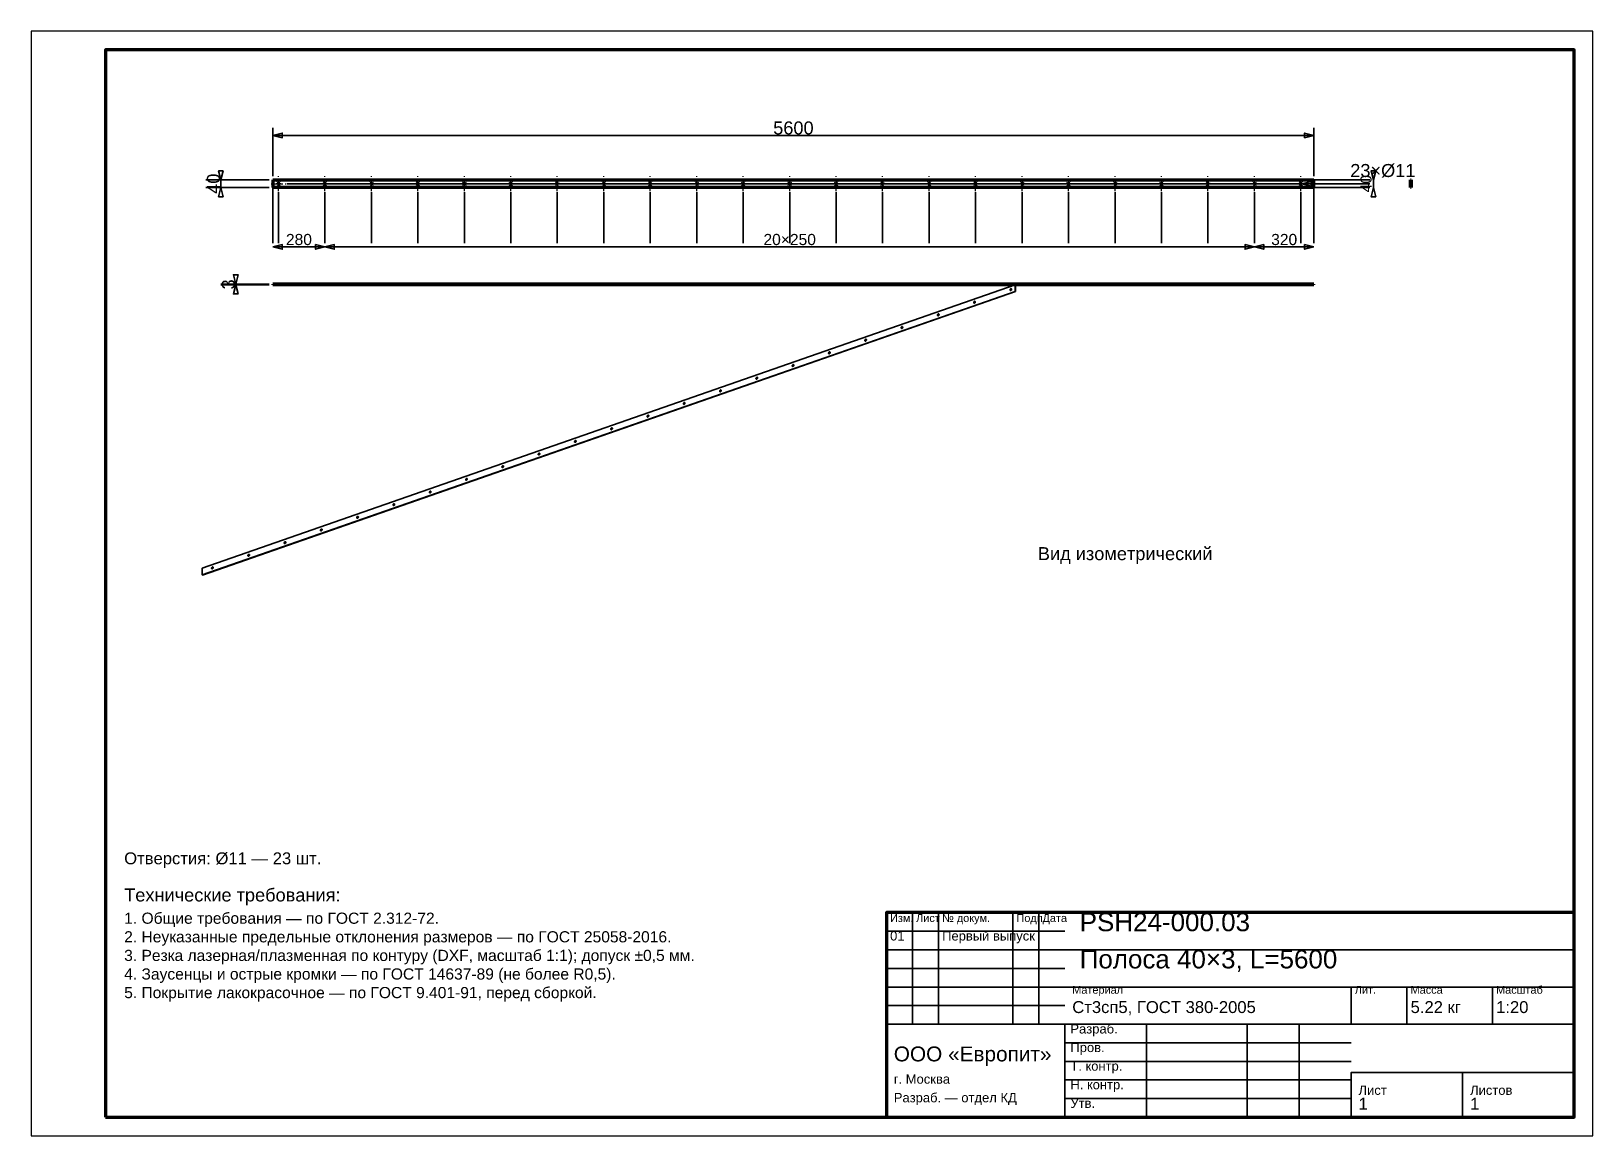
# Model space of a CAD drawing. Header units: millimetres. Extents: x 0 to 420, y 0 to 297.
import ezdxf
from ezdxf.enums import TextEntityAlignment as Align

# ---------------------------------------------------------------- set-up
doc = ezdxf.new("R2010")
doc.units = ezdxf.units.MM
doc.linetypes.add('CENTER', pattern=[5.08, 3.175, -0.635, 0.635, -0.635])
doc.linetypes.add('DASHED', pattern=[1.524, 1.27, -0.254])
doc.styles.add('GOST', font='Arial')

msp = doc.modelspace()

# ---------------------------------------------------------------- texts
at = {"color": 7, "style": 'GOST'}
for s, height, p in [('5600', 3.5, (205, 271)), ('280', 3, (72, 241)), ('20×250', 3, (204, 241)), ('320', 3, (337, 241))]:
    msp.add_text(s, height=height, dxfattribs=at).set_placement(p, align=Align.MIDDLE)
msp.add_text('23×Ø11', height=3.5, dxfattribs=at).set_placement((354.77, 257.8))
for s, height, p in [('40', 3.5, (49, 256)), ('40', 3, (359, 256)), ('3', 3.5, (53, 228.93))]:
    msp.add_text(s, height=height, rotation=90, dxfattribs=at).set_placement(p, align=Align.MIDDLE)
at = {"color": 3, "style": 'GOST'}
for s, height, p in [('Вид изометрический', 3.5, (270.74, 154.78)), ('Технические требования:', 3.5, (25, 63)), ('1. Общие требования — по ГОСТ 2.312-72.', 3, (25, 57)), ('Изм.', 2.1, (231, 57.5)), ('Лист', 2.1, (238, 57.5)), ('№ докум.', 2.1, (245, 57.5)), ('Подп.', 2.1, (265, 57.5)), ('Дата', 2.1, (272, 57.5)), ('PSH24-000.03', 5, (282, 55)), ('2. Неуказанные предельные отклонения размеров — по ГОСТ 25058-2016.', 3, (25, 52)), ('01', 2.5, (231, 52.5)), ('Первый выпуск', 2.5, (245, 52.5)), ('3. Резка лазерная/плазменная по контуру (DXF, масштаб 1:1); допуск ±0,5 мм.', 3, (25, 47)), ('Полоса 40×3, L=5600', 5, (282, 45)), ('4. Заусенцы и острые кромки — по ГОСТ 14637-89 (не более R0,5).', 3, (25, 42)), ('5. Покрытие лакокрасочное — по ГОСТ 9.401-91, перед сборкой.', 3, (25, 37)), ('Материал', 2.1, (280, 38.2)), ('Лит.', 2.1, (356, 38.2)), ('Масса', 2.1, (371, 38.2)), ('Масштаб', 2.1, (394, 38.2)), ('Ст3сп5, ГОСТ 380-2005', 3.2, (280, 33)), ('5.22 кг', 3.2, (371, 33)), ('1:20', 3.2, (394, 33)), ('Разраб.', 2.5, (279.5, 27.5)), ('ООО «Европит»', 4, (232, 20)), ('Пров.', 2.5, (279.5, 22.5)), ('Т. контр.', 2.5, (279.5, 17.5)), ('г. Москва', 2.5, (232, 14)), ('Н. контр.', 2.5, (279.5, 12.5)), ('Лист', 2.5, (357, 11)), ('Листов', 2.5, (387, 11)), ('Разраб. — отдел КД', 2.5, (232, 9)), ('Утв.', 2.5, (279.5, 7.5)), ('1', 3.2, (357, 7)), ('1', 3.2, (387, 7))]:
    msp.add_text(s, height=height, dxfattribs=at).set_placement(p)
at = {"color": 6, "style": 'GOST'}
msp.add_text('Отверстия: Ø11 — 23 шт.', height=3.2, dxfattribs=at).set_placement((25, 73))

# ---------------------------------------------------------------- linework, layer by layer
at = {"color": 7, "lineweight": 35}
for p, q in [((65, 258), (65, 271)), ((65, 269), (345, 269)), ((345, 258), (345, 271)), ((64, 257), (47, 257)), ((51, 255), (51, 257)), ((345, 257), (360, 257)), ((360, 257), (357, 257)), ((361, 255), (361, 257)), ((64, 255), (47, 255)), ((65, 255), (65, 240)), ((66.5, 253.72), (66.5, 240)), ((68.78, 256), (360, 256)), ((79, 253.72), (79, 240)), ((81.27, 256), (360, 256)), ((91.5, 253.72), (91.5, 240)), ((93.77, 256), (360, 256)), ((104, 253.72), (104, 240)), ((106.27, 256), (360, 256)), ((116.5, 253.72), (116.5, 240)), ((118.77, 256), (360, 256)), ((129, 253.72), (129, 240)), ((131.27, 256), (360, 256)), ((141.5, 253.72), (141.5, 240)), ((143.78, 256), (360, 256)), ((154, 253.72), (154, 240)), ((156.28, 256), (360, 256)), ((166.5, 253.72), (166.5, 240)), ((168.78, 256), (360, 256)), ((179, 253.72), (179, 240)), ((181.28, 256), (360, 256)), ((191.5, 253.72), (191.5, 240)), ((193.78, 256), (360, 256)), ((204, 253.72), (204, 240)), ((206.28, 256), (360, 256)), ((216.5, 253.72), (216.5, 240)), ((218.78, 256), (360, 256)), ((229, 253.72), (229, 240)), ((231.28, 256), (360, 256)), ((241.5, 253.72), (241.5, 240)), ((243.78, 256), (360, 256)), ((254, 253.72), (254, 240)), ((256.27, 256), (360, 256)), ((266.5, 253.72), (266.5, 240)), ((268.77, 256), (360, 256)), ((279, 253.72), (279, 240)), ((281.27, 256), (360, 256)), ((291.5, 253.72), (291.5, 240)), ((293.77, 256), (360, 256)), ((304, 253.72), (304, 240)), ((306.27, 256), (360, 256)), ((316.5, 253.72), (316.5, 240)), ((318.77, 256), (360, 256)), ((329, 253.72), (329, 240)), ((331.27, 256), (360, 256)), ((341.5, 253.72), (341.5, 240)), ((341.77, 256), (353.77, 256)), ((343.77, 256), (360, 256)), ((345, 255), (345, 240)), ((345, 255), (360, 255)), ((353.77, 256), (358.77, 256)), ((360, 255), (357, 255)), ((65, 240), (65, 241)), ((79, 240), (79, 241)), ((79, 240), (79, 241)), ((329, 240), (329, 241)), ((329, 240), (329, 241)), ((345, 240), (345, 241)), ((65, 239), (79, 239)), ((79, 239), (329, 239)), ((329, 239), (345, 239)), ((64, 229), (51, 229)), ((64, 228.85), (51, 228.85)), ((55, 228.85), (55, 229)), ((237, 30), (237, 60)), ((244, 30), (244, 60)), ((264, 30), (264, 60)), ((271, 30), (271, 60)), ((230, 55), (278, 55)), ((230, 50), (278, 50)), ((278, 50), (415, 50)), ((230, 45), (278, 45)), ((230, 40), (278, 40)), ((278, 40), (415, 40)), ((355, 30), (355, 40)), ((370, 30), (370, 40)), ((393, 30), (393, 40)), ((230, 35), (278, 35)), ((230, 30), (278, 30)), ((278, 30), (415, 30)), ((300, 5), (300, 30)), ((327, 5), (327, 30)), ((341, 5), (341, 30)), ((278, 25), (355, 25)), ((278, 20), (355, 20)), ((355, 17), (415, 17)), ((278, 15), (355, 15)), ((278, 10), (355, 10))]:
    msp.add_line(p, q, dxfattribs=at)
at = {"color": 1, "lineweight": 70}
for p, q in [((65, 257), (65, 255)), ((65, 257), (345, 257)), ((66.35, 256.23), (66.28, 256.17)), ((66.43, 256.27), (66.35, 256.23)), ((66.52, 256.27), (66.43, 256.27)), ((66.61, 256.25), (66.52, 256.27)), ((66.69, 256.2), (66.61, 256.25)), ((66.74, 256.13), (66.69, 256.2)), ((78.85, 256.23), (78.78, 256.17)), ((78.93, 256.27), (78.85, 256.23)), ((79.02, 256.27), (78.93, 256.27)), ((79.11, 256.25), (79.02, 256.27)), ((79.19, 256.2), (79.11, 256.25)), ((79.24, 256.13), (79.19, 256.2)), ((91.35, 256.23), (91.28, 256.17)), ((91.43, 256.27), (91.35, 256.23)), ((91.52, 256.27), (91.43, 256.27)), ((91.61, 256.25), (91.52, 256.27)), ((91.69, 256.2), (91.61, 256.25)), ((91.74, 256.13), (91.69, 256.2)), ((103.85, 256.23), (103.78, 256.17)), ((103.93, 256.27), (103.85, 256.23)), ((104.02, 256.27), (103.93, 256.27)), ((104.11, 256.25), (104.02, 256.27)), ((104.19, 256.2), (104.11, 256.25)), ((104.24, 256.13), (104.19, 256.2)), ((116.35, 256.23), (116.28, 256.17)), ((116.43, 256.27), (116.35, 256.23)), ((116.52, 256.27), (116.43, 256.27)), ((116.61, 256.25), (116.52, 256.27)), ((116.69, 256.2), (116.61, 256.25)), ((116.74, 256.13), (116.69, 256.2)), ((128.85, 256.23), (128.78, 256.17)), ((128.93, 256.27), (128.85, 256.23)), ((129.02, 256.27), (128.93, 256.27)), ((129.11, 256.25), (129.02, 256.27)), ((129.19, 256.2), (129.11, 256.25)), ((129.24, 256.13), (129.19, 256.2)), ((141.35, 256.23), (141.28, 256.17)), ((141.43, 256.27), (141.35, 256.23)), ((141.52, 256.27), (141.43, 256.27)), ((141.61, 256.25), (141.52, 256.27)), ((141.69, 256.2), (141.61, 256.25)), ((141.74, 256.13), (141.69, 256.2)), ((153.85, 256.23), (153.78, 256.17)), ((153.93, 256.27), (153.85, 256.23)), ((154.02, 256.27), (153.93, 256.27)), ((154.11, 256.25), (154.02, 256.27)), ((154.19, 256.2), (154.11, 256.25)), ((154.24, 256.13), (154.19, 256.2)), ((166.35, 256.23), (166.28, 256.17)), ((166.43, 256.27), (166.35, 256.23)), ((166.52, 256.27), (166.43, 256.27)), ((166.61, 256.25), (166.52, 256.27)), ((166.69, 256.2), (166.61, 256.25)), ((166.74, 256.13), (166.69, 256.2)), ((178.85, 256.23), (178.78, 256.17)), ((178.93, 256.27), (178.85, 256.23)), ((179.02, 256.27), (178.93, 256.27)), ((179.11, 256.25), (179.02, 256.27)), ((179.19, 256.2), (179.11, 256.25)), ((179.24, 256.13), (179.19, 256.2)), ((191.35, 256.23), (191.28, 256.17)), ((191.43, 256.27), (191.35, 256.23)), ((191.52, 256.27), (191.43, 256.27)), ((191.61, 256.25), (191.52, 256.27)), ((191.69, 256.2), (191.61, 256.25)), ((191.74, 256.13), (191.69, 256.2)), ((203.85, 256.23), (203.78, 256.17)), ((203.93, 256.27), (203.85, 256.23)), ((204.02, 256.27), (203.93, 256.27)), ((204.11, 256.25), (204.02, 256.27)), ((204.19, 256.2), (204.11, 256.25)), ((204.24, 256.13), (204.19, 256.2)), ((216.35, 256.23), (216.28, 256.17)), ((216.43, 256.27), (216.35, 256.23)), ((216.52, 256.27), (216.43, 256.27)), ((216.61, 256.25), (216.52, 256.27)), ((216.69, 256.2), (216.61, 256.25)), ((216.74, 256.13), (216.69, 256.2)), ((228.85, 256.23), (228.78, 256.17)), ((228.93, 256.27), (228.85, 256.23)), ((229.02, 256.27), (228.93, 256.27)), ((229.11, 256.25), (229.02, 256.27)), ((229.19, 256.2), (229.11, 256.25)), ((229.24, 256.13), (229.19, 256.2)), ((241.35, 256.23), (241.28, 256.17)), ((241.43, 256.27), (241.35, 256.23)), ((241.52, 256.27), (241.43, 256.27)), ((241.61, 256.25), (241.52, 256.27)), ((241.69, 256.2), (241.61, 256.25)), ((241.74, 256.13), (241.69, 256.2)), ((253.85, 256.23), (253.78, 256.17)), ((253.93, 256.27), (253.85, 256.23)), ((254.02, 256.27), (253.93, 256.27)), ((254.11, 256.25), (254.02, 256.27)), ((254.19, 256.2), (254.11, 256.25)), ((254.24, 256.13), (254.19, 256.2)), ((266.35, 256.23), (266.28, 256.17)), ((266.43, 256.27), (266.35, 256.23)), ((266.52, 256.27), (266.43, 256.27)), ((266.61, 256.25), (266.52, 256.27)), ((266.69, 256.2), (266.61, 256.25)), ((266.74, 256.13), (266.69, 256.2)), ((278.85, 256.23), (278.78, 256.17)), ((278.93, 256.27), (278.85, 256.23)), ((279.02, 256.27), (278.93, 256.27)), ((279.11, 256.25), (279.02, 256.27)), ((279.19, 256.2), (279.11, 256.25)), ((279.24, 256.13), (279.19, 256.2)), ((291.35, 256.23), (291.28, 256.17)), ((291.43, 256.27), (291.35, 256.23)), ((291.52, 256.27), (291.43, 256.27)), ((291.61, 256.25), (291.52, 256.27)), ((291.69, 256.2), (291.61, 256.25)), ((291.74, 256.13), (291.69, 256.2)), ((303.85, 256.23), (303.78, 256.17)), ((303.93, 256.27), (303.85, 256.23)), ((304.02, 256.27), (303.93, 256.27)), ((304.11, 256.25), (304.02, 256.27)), ((304.19, 256.2), (304.11, 256.25)), ((304.24, 256.13), (304.19, 256.2)), ((316.35, 256.23), (316.28, 256.17)), ((316.43, 256.27), (316.35, 256.23)), ((316.52, 256.27), (316.43, 256.27)), ((316.61, 256.25), (316.52, 256.27)), ((316.69, 256.2), (316.61, 256.25)), ((316.74, 256.13), (316.69, 256.2)), ((328.85, 256.23), (328.78, 256.17)), ((328.93, 256.27), (328.85, 256.23)), ((329.02, 256.27), (328.93, 256.27)), ((329.11, 256.25), (329.02, 256.27)), ((329.19, 256.2), (329.11, 256.25)), ((329.24, 256.13), (329.19, 256.2)), ((341.35, 256.23), (341.28, 256.17)), ((341.43, 256.27), (341.35, 256.23)), ((341.52, 256.27), (341.43, 256.27)), ((341.61, 256.25), (341.52, 256.27)), ((341.69, 256.2), (341.61, 256.25)), ((341.74, 256.13), (341.69, 256.2)), ((345, 255), (345, 257)), ((371, 257), (371.15, 257)), ((371, 255), (371, 257)), ((371.15, 257), (371.15, 255)), ((345, 255), (65, 255)), ((66.24, 256.09), (66.22, 256)), ((66.22, 256), (66.24, 255.91)), ((66.28, 256.17), (66.24, 256.09)), ((66.24, 255.91), (66.28, 255.83)), ((66.28, 255.83), (66.35, 255.77)), ((66.35, 255.77), (66.43, 255.73)), ((66.43, 255.73), (66.52, 255.73)), ((66.52, 255.73), (66.61, 255.75)), ((66.61, 255.75), (66.69, 255.8)), ((66.69, 255.8), (66.74, 255.87)), ((66.77, 256.05), (66.74, 256.13)), ((66.74, 255.87), (66.77, 255.95)), ((66.77, 255.95), (66.77, 256.05)), ((78.74, 256.09), (78.72, 256)), ((78.72, 256), (78.74, 255.91)), ((78.78, 256.17), (78.74, 256.09)), ((78.74, 255.91), (78.78, 255.83)), ((78.78, 255.83), (78.85, 255.77)), ((78.85, 255.77), (78.93, 255.73)), ((78.93, 255.73), (79.02, 255.73)), ((79.02, 255.73), (79.11, 255.75)), ((79.11, 255.75), (79.19, 255.8)), ((79.19, 255.8), (79.24, 255.87)), ((79.27, 256.05), (79.24, 256.13)), ((79.24, 255.87), (79.27, 255.95)), ((79.27, 255.95), (79.27, 256.05)), ((91.24, 256.09), (91.22, 256)), ((91.22, 256), (91.24, 255.91)), ((91.28, 256.17), (91.24, 256.09)), ((91.24, 255.91), (91.28, 255.83)), ((91.28, 255.83), (91.35, 255.77)), ((91.35, 255.77), (91.43, 255.73)), ((91.43, 255.73), (91.52, 255.73)), ((91.52, 255.73), (91.61, 255.75)), ((91.61, 255.75), (91.69, 255.8)), ((91.69, 255.8), (91.74, 255.87)), ((91.77, 256.05), (91.74, 256.13)), ((91.74, 255.87), (91.77, 255.95)), ((91.77, 255.95), (91.77, 256.05)), ((103.74, 256.09), (103.72, 256)), ((103.72, 256), (103.74, 255.91)), ((103.78, 256.17), (103.74, 256.09)), ((103.74, 255.91), (103.78, 255.83)), ((103.78, 255.83), (103.85, 255.77)), ((103.85, 255.77), (103.93, 255.73)), ((103.93, 255.73), (104.02, 255.73)), ((104.02, 255.73), (104.11, 255.75)), ((104.11, 255.75), (104.19, 255.8)), ((104.19, 255.8), (104.24, 255.87)), ((104.27, 256.05), (104.24, 256.13)), ((104.24, 255.87), (104.27, 255.95)), ((104.27, 255.95), (104.27, 256.05)), ((116.24, 256.09), (116.22, 256)), ((116.22, 256), (116.24, 255.91)), ((116.28, 256.17), (116.24, 256.09)), ((116.24, 255.91), (116.28, 255.83)), ((116.28, 255.83), (116.35, 255.77)), ((116.35, 255.77), (116.43, 255.73)), ((116.43, 255.73), (116.52, 255.73)), ((116.52, 255.73), (116.61, 255.75)), ((116.61, 255.75), (116.69, 255.8)), ((116.69, 255.8), (116.74, 255.87)), ((116.77, 256.05), (116.74, 256.13)), ((116.74, 255.87), (116.77, 255.95)), ((116.77, 255.95), (116.77, 256.05)), ((128.74, 256.09), (128.72, 256)), ((128.72, 256), (128.74, 255.91)), ((128.78, 256.17), (128.74, 256.09)), ((128.74, 255.91), (128.78, 255.83)), ((128.78, 255.83), (128.85, 255.77)), ((128.85, 255.77), (128.93, 255.73)), ((128.93, 255.73), (129.02, 255.73)), ((129.02, 255.73), (129.11, 255.75)), ((129.11, 255.75), (129.19, 255.8)), ((129.19, 255.8), (129.24, 255.87)), ((129.27, 256.05), (129.24, 256.13)), ((129.24, 255.87), (129.27, 255.95)), ((129.27, 255.95), (129.27, 256.05)), ((141.24, 256.09), (141.22, 256)), ((141.22, 256), (141.24, 255.91)), ((141.28, 256.17), (141.24, 256.09)), ((141.24, 255.91), (141.28, 255.83)), ((141.28, 255.83), (141.35, 255.77)), ((141.35, 255.77), (141.43, 255.73)), ((141.43, 255.73), (141.52, 255.73)), ((141.52, 255.73), (141.61, 255.75)), ((141.61, 255.75), (141.69, 255.8)), ((141.69, 255.8), (141.74, 255.87)), ((141.77, 256.05), (141.74, 256.13)), ((141.74, 255.87), (141.77, 255.95)), ((141.77, 255.95), (141.77, 256.05)), ((153.74, 256.09), (153.72, 256)), ((153.72, 256), (153.74, 255.91)), ((153.78, 256.17), (153.74, 256.09)), ((153.74, 255.91), (153.78, 255.83)), ((153.78, 255.83), (153.85, 255.77)), ((153.85, 255.77), (153.93, 255.73)), ((153.93, 255.73), (154.02, 255.73)), ((154.02, 255.73), (154.11, 255.75)), ((154.11, 255.75), (154.19, 255.8)), ((154.19, 255.8), (154.24, 255.87)), ((154.27, 256.05), (154.24, 256.13)), ((154.24, 255.87), (154.27, 255.95)), ((154.27, 255.95), (154.27, 256.05)), ((166.24, 256.09), (166.22, 256)), ((166.22, 256), (166.24, 255.91)), ((166.28, 256.17), (166.24, 256.09)), ((166.24, 255.91), (166.28, 255.83)), ((166.28, 255.83), (166.35, 255.77)), ((166.35, 255.77), (166.43, 255.73)), ((166.43, 255.73), (166.52, 255.73)), ((166.52, 255.73), (166.61, 255.75)), ((166.61, 255.75), (166.69, 255.8)), ((166.69, 255.8), (166.74, 255.87)), ((166.77, 256.05), (166.74, 256.13)), ((166.74, 255.87), (166.77, 255.95)), ((166.77, 255.95), (166.77, 256.05)), ((178.74, 256.09), (178.72, 256)), ((178.72, 256), (178.74, 255.91)), ((178.78, 256.17), (178.74, 256.09)), ((178.74, 255.91), (178.78, 255.83)), ((178.78, 255.83), (178.85, 255.77)), ((178.85, 255.77), (178.93, 255.73)), ((178.93, 255.73), (179.02, 255.73)), ((179.02, 255.73), (179.11, 255.75)), ((179.11, 255.75), (179.19, 255.8)), ((179.19, 255.8), (179.24, 255.87)), ((179.27, 256.05), (179.24, 256.13)), ((179.24, 255.87), (179.27, 255.95)), ((179.27, 255.95), (179.27, 256.05)), ((191.24, 256.09), (191.22, 256)), ((191.22, 256), (191.24, 255.91)), ((191.28, 256.17), (191.24, 256.09)), ((191.24, 255.91), (191.28, 255.83)), ((191.28, 255.83), (191.35, 255.77)), ((191.35, 255.77), (191.43, 255.73)), ((191.43, 255.73), (191.52, 255.73)), ((191.52, 255.73), (191.61, 255.75)), ((191.61, 255.75), (191.69, 255.8)), ((191.69, 255.8), (191.74, 255.87)), ((191.77, 256.05), (191.74, 256.13)), ((191.74, 255.87), (191.77, 255.95)), ((191.77, 255.95), (191.77, 256.05)), ((203.74, 256.09), (203.72, 256)), ((203.72, 256), (203.74, 255.91)), ((203.78, 256.17), (203.74, 256.09)), ((203.74, 255.91), (203.78, 255.83)), ((203.78, 255.83), (203.85, 255.77)), ((203.85, 255.77), (203.93, 255.73)), ((203.93, 255.73), (204.02, 255.73)), ((204.02, 255.73), (204.11, 255.75)), ((204.11, 255.75), (204.19, 255.8)), ((204.19, 255.8), (204.24, 255.87)), ((204.27, 256.05), (204.24, 256.13)), ((204.24, 255.87), (204.27, 255.95)), ((204.27, 255.95), (204.27, 256.05)), ((216.24, 256.09), (216.22, 256)), ((216.22, 256), (216.24, 255.91)), ((216.28, 256.17), (216.24, 256.09)), ((216.24, 255.91), (216.28, 255.83)), ((216.28, 255.83), (216.35, 255.77)), ((216.35, 255.77), (216.43, 255.73)), ((216.43, 255.73), (216.52, 255.73)), ((216.52, 255.73), (216.61, 255.75)), ((216.61, 255.75), (216.69, 255.8)), ((216.69, 255.8), (216.74, 255.87)), ((216.77, 256.05), (216.74, 256.13)), ((216.74, 255.87), (216.77, 255.95)), ((216.77, 255.95), (216.77, 256.05)), ((228.74, 256.09), (228.72, 256)), ((228.72, 256), (228.74, 255.91)), ((228.78, 256.17), (228.74, 256.09)), ((228.74, 255.91), (228.78, 255.83)), ((228.78, 255.83), (228.85, 255.77)), ((228.85, 255.77), (228.93, 255.73)), ((228.93, 255.73), (229.02, 255.73)), ((229.02, 255.73), (229.11, 255.75)), ((229.11, 255.75), (229.19, 255.8)), ((229.19, 255.8), (229.24, 255.87)), ((229.27, 256.05), (229.24, 256.13)), ((229.24, 255.87), (229.27, 255.95)), ((229.27, 255.95), (229.27, 256.05)), ((241.24, 256.09), (241.22, 256)), ((241.22, 256), (241.24, 255.91)), ((241.28, 256.17), (241.24, 256.09)), ((241.24, 255.91), (241.28, 255.83)), ((241.28, 255.83), (241.35, 255.77)), ((241.35, 255.77), (241.43, 255.73)), ((241.43, 255.73), (241.52, 255.73)), ((241.52, 255.73), (241.61, 255.75)), ((241.61, 255.75), (241.69, 255.8)), ((241.69, 255.8), (241.74, 255.87)), ((241.77, 256.05), (241.74, 256.13)), ((241.74, 255.87), (241.77, 255.95)), ((241.77, 255.95), (241.77, 256.05)), ((253.74, 256.09), (253.72, 256)), ((253.72, 256), (253.74, 255.91)), ((253.78, 256.17), (253.74, 256.09)), ((253.74, 255.91), (253.78, 255.83)), ((253.78, 255.83), (253.85, 255.77)), ((253.85, 255.77), (253.93, 255.73)), ((253.93, 255.73), (254.02, 255.73)), ((254.02, 255.73), (254.11, 255.75)), ((254.11, 255.75), (254.19, 255.8)), ((254.19, 255.8), (254.24, 255.87)), ((254.27, 256.05), (254.24, 256.13)), ((254.24, 255.87), (254.27, 255.95)), ((254.27, 255.95), (254.27, 256.05)), ((266.24, 256.09), (266.23, 256)), ((266.23, 256), (266.24, 255.91)), ((266.28, 256.17), (266.24, 256.09)), ((266.24, 255.91), (266.28, 255.83)), ((266.28, 255.83), (266.35, 255.77)), ((266.35, 255.77), (266.43, 255.73)), ((266.43, 255.73), (266.52, 255.73)), ((266.52, 255.73), (266.61, 255.75)), ((266.61, 255.75), (266.69, 255.8)), ((266.69, 255.8), (266.74, 255.87)), ((266.77, 256.05), (266.74, 256.13)), ((266.74, 255.87), (266.77, 255.95)), ((266.77, 255.95), (266.77, 256.05)), ((278.74, 256.09), (278.73, 256)), ((278.73, 256), (278.74, 255.91)), ((278.78, 256.17), (278.74, 256.09)), ((278.74, 255.91), (278.78, 255.83)), ((278.78, 255.83), (278.85, 255.77)), ((278.85, 255.77), (278.93, 255.73)), ((278.93, 255.73), (279.02, 255.73)), ((279.02, 255.73), (279.11, 255.75)), ((279.11, 255.75), (279.19, 255.8)), ((279.19, 255.8), (279.24, 255.87)), ((279.27, 256.05), (279.24, 256.13)), ((279.24, 255.87), (279.27, 255.95)), ((279.27, 255.95), (279.27, 256.05)), ((291.24, 256.09), (291.23, 256)), ((291.23, 256), (291.24, 255.91)), ((291.28, 256.17), (291.24, 256.09)), ((291.24, 255.91), (291.28, 255.83)), ((291.28, 255.83), (291.35, 255.77)), ((291.35, 255.77), (291.43, 255.73)), ((291.43, 255.73), (291.52, 255.73)), ((291.52, 255.73), (291.61, 255.75)), ((291.61, 255.75), (291.69, 255.8)), ((291.69, 255.8), (291.74, 255.87)), ((291.77, 256.05), (291.74, 256.13)), ((291.74, 255.87), (291.77, 255.95)), ((291.77, 255.95), (291.77, 256.05)), ((303.74, 256.09), (303.73, 256)), ((303.73, 256), (303.74, 255.91)), ((303.78, 256.17), (303.74, 256.09)), ((303.74, 255.91), (303.78, 255.83)), ((303.78, 255.83), (303.85, 255.77)), ((303.85, 255.77), (303.93, 255.73)), ((303.93, 255.73), (304.02, 255.73)), ((304.02, 255.73), (304.11, 255.75)), ((304.11, 255.75), (304.19, 255.8)), ((304.19, 255.8), (304.24, 255.87)), ((304.27, 256.05), (304.24, 256.13)), ((304.24, 255.87), (304.27, 255.95)), ((304.27, 255.95), (304.27, 256.05)), ((316.24, 256.09), (316.23, 256)), ((316.23, 256), (316.24, 255.91)), ((316.28, 256.17), (316.24, 256.09)), ((316.24, 255.91), (316.28, 255.83)), ((316.28, 255.83), (316.35, 255.77)), ((316.35, 255.77), (316.43, 255.73)), ((316.43, 255.73), (316.52, 255.73)), ((316.52, 255.73), (316.61, 255.75)), ((316.61, 255.75), (316.69, 255.8)), ((316.69, 255.8), (316.74, 255.87)), ((316.77, 256.05), (316.74, 256.13)), ((316.74, 255.87), (316.77, 255.95)), ((316.77, 255.95), (316.77, 256.05)), ((328.74, 256.09), (328.73, 256)), ((328.73, 256), (328.74, 255.91)), ((328.78, 256.17), (328.74, 256.09)), ((328.74, 255.91), (328.78, 255.83)), ((328.78, 255.83), (328.85, 255.77)), ((328.85, 255.77), (328.93, 255.73)), ((328.93, 255.73), (329.02, 255.73)), ((329.02, 255.73), (329.11, 255.75)), ((329.11, 255.75), (329.19, 255.8)), ((329.19, 255.8), (329.24, 255.87)), ((329.27, 256.05), (329.24, 256.13)), ((329.24, 255.87), (329.27, 255.95)), ((329.27, 255.95), (329.27, 256.05)), ((341.24, 256.09), (341.23, 256)), ((341.23, 256), (341.24, 255.91)), ((341.28, 256.17), (341.24, 256.09)), ((341.24, 255.91), (341.28, 255.83)), ((341.28, 255.83), (341.35, 255.77)), ((341.35, 255.77), (341.43, 255.73)), ((341.43, 255.73), (341.52, 255.73)), ((341.52, 255.73), (341.61, 255.75)), ((341.61, 255.75), (341.69, 255.8)), ((341.69, 255.8), (341.74, 255.87)), ((341.77, 256.05), (341.74, 256.13)), ((341.74, 255.87), (341.77, 255.95)), ((341.77, 255.95), (341.77, 256.05)), ((371.15, 255), (371, 255)), ((65, 229), (65, 228.85)), ((345, 229), (65, 229)), ((345, 228.85), (65, 228.85)), ((345, 228.85), (345, 229))]:
    msp.add_line(p, q, dxfattribs=at)
at = {"color": 5, "linetype": 'DASHED', "lineweight": 35}
for p, q in [((65, 255), (65, 257)), ((65, 257), (345, 257)), ((66.28, 256.17), (66.35, 256.23)), ((66.35, 256.23), (66.43, 256.27)), ((66.43, 256.27), (66.52, 256.27)), ((66.52, 256.27), (66.61, 256.25)), ((66.61, 256.25), (66.69, 256.2)), ((66.69, 256.2), (66.74, 256.13)), ((78.78, 256.17), (78.85, 256.23)), ((78.85, 256.23), (78.93, 256.27)), ((78.93, 256.27), (79.02, 256.27)), ((79.02, 256.27), (79.11, 256.25)), ((79.11, 256.25), (79.19, 256.2)), ((79.19, 256.2), (79.24, 256.13)), ((91.28, 256.17), (91.35, 256.23)), ((91.35, 256.23), (91.43, 256.27)), ((91.43, 256.27), (91.52, 256.27)), ((91.52, 256.27), (91.61, 256.25)), ((91.61, 256.25), (91.69, 256.2)), ((91.69, 256.2), (91.74, 256.13)), ((103.78, 256.17), (103.85, 256.23)), ((103.85, 256.23), (103.93, 256.27)), ((103.93, 256.27), (104.02, 256.27)), ((104.02, 256.27), (104.11, 256.25)), ((104.11, 256.25), (104.19, 256.2)), ((104.19, 256.2), (104.24, 256.13)), ((116.28, 256.17), (116.35, 256.23)), ((116.35, 256.23), (116.43, 256.27)), ((116.43, 256.27), (116.52, 256.27)), ((116.52, 256.27), (116.61, 256.25)), ((116.61, 256.25), (116.69, 256.2)), ((116.69, 256.2), (116.74, 256.13)), ((128.78, 256.17), (128.85, 256.23)), ((128.85, 256.23), (128.93, 256.27)), ((128.93, 256.27), (129.02, 256.27)), ((129.02, 256.27), (129.11, 256.25)), ((129.11, 256.25), (129.19, 256.2)), ((129.19, 256.2), (129.24, 256.13)), ((141.28, 256.17), (141.35, 256.23)), ((141.35, 256.23), (141.43, 256.27)), ((141.43, 256.27), (141.52, 256.27)), ((141.52, 256.27), (141.61, 256.25)), ((141.61, 256.25), (141.69, 256.2)), ((141.69, 256.2), (141.74, 256.13)), ((153.78, 256.17), (153.85, 256.23)), ((153.85, 256.23), (153.93, 256.27)), ((153.93, 256.27), (154.02, 256.27)), ((154.02, 256.27), (154.11, 256.25)), ((154.11, 256.25), (154.19, 256.2)), ((154.19, 256.2), (154.24, 256.13)), ((166.28, 256.17), (166.35, 256.23)), ((166.35, 256.23), (166.43, 256.27)), ((166.43, 256.27), (166.52, 256.27)), ((166.52, 256.27), (166.61, 256.25)), ((166.61, 256.25), (166.69, 256.2)), ((166.69, 256.2), (166.74, 256.13)), ((178.78, 256.17), (178.85, 256.23)), ((178.85, 256.23), (178.93, 256.27)), ((178.93, 256.27), (179.02, 256.27)), ((179.02, 256.27), (179.11, 256.25)), ((179.11, 256.25), (179.19, 256.2)), ((179.19, 256.2), (179.24, 256.13)), ((191.28, 256.17), (191.35, 256.23)), ((191.35, 256.23), (191.43, 256.27)), ((191.43, 256.27), (191.52, 256.27)), ((191.52, 256.27), (191.61, 256.25)), ((191.61, 256.25), (191.69, 256.2)), ((191.69, 256.2), (191.74, 256.13)), ((203.78, 256.17), (203.85, 256.23)), ((203.85, 256.23), (203.93, 256.27)), ((203.93, 256.27), (204.02, 256.27)), ((204.02, 256.27), (204.11, 256.25)), ((204.11, 256.25), (204.19, 256.2)), ((204.19, 256.2), (204.24, 256.13)), ((216.28, 256.17), (216.35, 256.23)), ((216.35, 256.23), (216.43, 256.27)), ((216.43, 256.27), (216.52, 256.27)), ((216.52, 256.27), (216.61, 256.25)), ((216.61, 256.25), (216.69, 256.2)), ((216.69, 256.2), (216.74, 256.13)), ((228.78, 256.17), (228.85, 256.23)), ((228.85, 256.23), (228.93, 256.27)), ((228.93, 256.27), (229.02, 256.27)), ((229.02, 256.27), (229.11, 256.25)), ((229.11, 256.25), (229.19, 256.2)), ((229.19, 256.2), (229.24, 256.13)), ((241.28, 256.17), (241.35, 256.23)), ((241.35, 256.23), (241.43, 256.27)), ((241.43, 256.27), (241.52, 256.27)), ((241.52, 256.27), (241.61, 256.25)), ((241.61, 256.25), (241.69, 256.2)), ((241.69, 256.2), (241.74, 256.13)), ((253.78, 256.17), (253.85, 256.23)), ((253.85, 256.23), (253.93, 256.27)), ((253.93, 256.27), (254.02, 256.27)), ((254.02, 256.27), (254.11, 256.25)), ((254.11, 256.25), (254.19, 256.2)), ((254.19, 256.2), (254.24, 256.13)), ((266.28, 256.17), (266.35, 256.23)), ((266.35, 256.23), (266.43, 256.27)), ((266.43, 256.27), (266.52, 256.27)), ((266.52, 256.27), (266.61, 256.25)), ((266.61, 256.25), (266.69, 256.2)), ((266.69, 256.2), (266.74, 256.13)), ((278.78, 256.17), (278.85, 256.23)), ((278.85, 256.23), (278.93, 256.27)), ((278.93, 256.27), (279.02, 256.27)), ((279.02, 256.27), (279.11, 256.25)), ((279.11, 256.25), (279.19, 256.2)), ((279.19, 256.2), (279.24, 256.13)), ((291.28, 256.17), (291.35, 256.23)), ((291.35, 256.23), (291.43, 256.27)), ((291.43, 256.27), (291.52, 256.27)), ((291.52, 256.27), (291.61, 256.25)), ((291.61, 256.25), (291.69, 256.2)), ((291.69, 256.2), (291.74, 256.13)), ((303.78, 256.17), (303.85, 256.23)), ((303.85, 256.23), (303.93, 256.27)), ((303.93, 256.27), (304.02, 256.27)), ((304.02, 256.27), (304.11, 256.25)), ((304.11, 256.25), (304.19, 256.2)), ((304.19, 256.2), (304.24, 256.13)), ((316.28, 256.17), (316.35, 256.23)), ((316.35, 256.23), (316.43, 256.27)), ((316.43, 256.27), (316.52, 256.27)), ((316.52, 256.27), (316.61, 256.25)), ((316.61, 256.25), (316.69, 256.2)), ((316.69, 256.2), (316.74, 256.13)), ((328.78, 256.17), (328.85, 256.23)), ((328.85, 256.23), (328.93, 256.27)), ((328.93, 256.27), (329.02, 256.27)), ((329.02, 256.27), (329.11, 256.25)), ((329.11, 256.25), (329.19, 256.2)), ((329.19, 256.2), (329.24, 256.13)), ((341.28, 256.17), (341.35, 256.23)), ((341.35, 256.23), (341.43, 256.27)), ((341.43, 256.27), (341.52, 256.27)), ((341.52, 256.27), (341.61, 256.25)), ((341.61, 256.25), (341.69, 256.2)), ((341.69, 256.2), (341.74, 256.13)), ((345, 257), (345, 255)), ((371, 257), (371, 255)), ((371.15, 257), (371, 257)), ((371, 256.25), (371, 256.27)), ((371, 256.27), (371, 256.27)), ((371, 256.27), (371, 256.27)), ((371, 256.27), (371, 256.27)), ((371, 256.27), (371, 256.26)), ((371, 256.25), (371, 256.27)), ((371, 256.27), (371, 256.27)), ((371, 256.27), (371, 256.27)), ((371, 256.27), (371, 256.27)), ((371, 256.27), (371, 256.26)), ((371, 256.25), (371, 256.27)), ((371, 256.27), (371, 256.27)), ((371, 256.27), (371, 256.27)), ((371, 256.27), (371, 256.27)), ((371, 256.27), (371, 256.26)), ((371, 256.25), (371, 256.27)), ((371, 256.27), (371, 256.27)), ((371, 256.27), (371, 256.27)), ((371, 256.27), (371, 256.27)), ((371, 256.27), (371, 256.26)), ((371, 256.25), (371, 256.27)), ((371, 256.27), (371, 256.27)), ((371, 256.27), (371, 256.27)), ((371, 256.27), (371, 256.27)), ((371, 256.27), (371, 256.26)), ((371, 256.25), (371, 256.27)), ((371, 256.27), (371, 256.27)), ((371, 256.27), (371, 256.27)), ((371, 256.27), (371, 256.27)), ((371, 256.27), (371, 256.26)), ((371, 256.25), (371, 256.27)), ((371, 256.27), (371, 256.27)), ((371, 256.27), (371, 256.27)), ((371, 256.27), (371, 256.27)), ((371, 256.27), (371, 256.26)), ((371, 256.25), (371, 256.27)), ((371, 256.27), (371, 256.27)), ((371, 256.27), (371, 256.27)), ((371, 256.27), (371, 256.27)), ((371, 256.27), (371, 256.26)), ((371, 256.25), (371, 256.27)), ((371, 256.27), (371, 256.27)), ((371, 256.27), (371, 256.27)), ((371, 256.27), (371, 256.27)), ((371, 256.27), (371, 256.26)), ((371, 256.25), (371, 256.27)), ((371, 256.27), (371, 256.27)), ((371, 256.27), (371, 256.27)), ((371, 256.27), (371, 256.27)), ((371, 256.27), (371, 256.26)), ((371, 256.25), (371, 256.27)), ((371, 256.27), (371, 256.27)), ((371, 256.27), (371, 256.27)), ((371, 256.27), (371, 256.27)), ((371, 256.27), (371, 256.26)), ((371, 256.25), (371, 256.27)), ((371, 256.27), (371, 256.27)), ((371, 256.27), (371, 256.27)), ((371, 256.27), (371, 256.27)), ((371, 256.27), (371, 256.26)), ((371, 256.25), (371, 256.27)), ((371, 256.27), (371, 256.27)), ((371, 256.27), (371, 256.27)), ((371, 256.27), (371, 256.27)), ((371, 256.27), (371, 256.26)), ((371, 256.25), (371, 256.27)), ((371, 256.27), (371, 256.27)), ((371, 256.27), (371, 256.27)), ((371, 256.27), (371, 256.27)), ((371, 256.27), (371, 256.26)), ((371, 256.25), (371, 256.27)), ((371, 256.27), (371, 256.27)), ((371, 256.27), (371, 256.27)), ((371, 256.27), (371, 256.27)), ((371, 256.27), (371, 256.26)), ((371, 256.25), (371, 256.27)), ((371, 256.27), (371, 256.27)), ((371, 256.27), (371, 256.27)), ((371, 256.27), (371, 256.27)), ((371, 256.27), (371, 256.26)), ((371, 256.25), (371, 256.27)), ((371, 256.27), (371, 256.27)), ((371, 256.27), (371, 256.27)), ((371, 256.27), (371, 256.27)), ((371, 256.27), (371, 256.26)), ((371, 256.25), (371, 256.27)), ((371, 256.27), (371, 256.27)), ((371, 256.27), (371, 256.27)), ((371, 256.27), (371, 256.27)), ((371, 256.27), (371, 256.26)), ((371, 256.25), (371, 256.27)), ((371, 256.27), (371, 256.27)), ((371, 256.27), (371, 256.27)), ((371, 256.27), (371, 256.27)), ((371, 256.27), (371, 256.26)), ((371, 256.25), (371, 256.27)), ((371, 256.27), (371, 256.27)), ((371, 256.27), (371, 256.27)), ((371, 256.27), (371, 256.27)), ((371, 256.27), (371, 256.26)), ((371, 256.25), (371, 256.27)), ((371, 256.27), (371, 256.27)), ((371, 256.27), (371, 256.27)), ((371, 256.27), (371, 256.27)), ((371, 256.27), (371, 256.26)), ((371, 256.25), (371, 256.27)), ((371, 256.27), (371, 256.27)), ((371, 256.27), (371, 256.27)), ((371, 256.27), (371, 256.27)), ((371, 256.27), (371, 256.26)), ((371, 256.25), (371, 256.27)), ((371, 256.27), (371, 256.27)), ((371, 256.27), (371, 256.27)), ((371, 256.27), (371, 256.27)), ((371, 256.27), (371, 256.26)), ((371, 256.26), (371, 256.25)), ((371, 256.26), (371, 256.25)), ((371, 256.26), (371, 256.25)), ((371, 256.26), (371, 256.25)), ((371, 256.26), (371, 256.25)), ((371, 256.26), (371, 256.25)), ((371, 256.26), (371, 256.25)), ((371, 256.26), (371, 256.25)), ((371, 256.26), (371, 256.25)), ((371, 256.26), (371, 256.25)), ((371, 256.26), (371, 256.25)), ((371, 256.26), (371, 256.25)), ((371, 256.26), (371, 256.25)), ((371, 256.26), (371, 256.25)), ((371, 256.26), (371, 256.25)), ((371, 256.26), (371, 256.25)), ((371, 256.26), (371, 256.25)), ((371, 256.26), (371, 256.25)), ((371, 256.26), (371, 256.25)), ((371, 256.26), (371, 256.25)), ((371, 256.26), (371, 256.25)), ((371, 256.26), (371, 256.25)), ((371, 256.26), (371, 256.25)), ((371, 256.22), (371, 256.25)), ((371, 256.25), (371, 256.23)), ((371, 256.22), (371, 256.25)), ((371, 256.25), (371, 256.23)), ((371, 256.22), (371, 256.25)), ((371, 256.25), (371, 256.23)), ((371, 256.22), (371, 256.25)), ((371, 256.25), (371, 256.23)), ((371, 256.22), (371, 256.25)), ((371, 256.25), (371, 256.23)), ((371, 256.22), (371, 256.25)), ((371, 256.25), (371, 256.23)), ((371, 256.22), (371, 256.25)), ((371, 256.25), (371, 256.23)), ((371, 256.22), (371, 256.25)), ((371, 256.25), (371, 256.23)), ((371, 256.22), (371, 256.25)), ((371, 256.25), (371, 256.23)), ((371, 256.22), (371, 256.25)), ((371, 256.25), (371, 256.23)), ((371, 256.22), (371, 256.25)), ((371, 256.25), (371, 256.23)), ((371, 256.22), (371, 256.25)), ((371, 256.25), (371, 256.23)), ((371, 256.22), (371, 256.25)), ((371, 256.25), (371, 256.23)), ((371, 256.22), (371, 256.25)), ((371, 256.25), (371, 256.23)), ((371, 256.22), (371, 256.25)), ((371, 256.25), (371, 256.23)), ((371, 256.22), (371, 256.25)), ((371, 256.25), (371, 256.23)), ((371, 256.22), (371, 256.25)), ((371, 256.25), (371, 256.23)), ((371, 256.22), (371, 256.25)), ((371, 256.25), (371, 256.23)), ((371, 256.22), (371, 256.25)), ((371, 256.25), (371, 256.23)), ((371, 256.22), (371, 256.25)), ((371, 256.25), (371, 256.23)), ((371, 256.22), (371, 256.25)), ((371, 256.25), (371, 256.23)), ((371, 256.22), (371, 256.25)), ((371, 256.25), (371, 256.23)), ((371, 256.22), (371, 256.25)), ((371, 256.25), (371, 256.23)), ((371, 256.23), (371, 256.22)), ((371, 256.23), (371, 256.22)), ((371, 256.23), (371, 256.22)), ((371, 256.23), (371, 256.22)), ((371, 256.23), (371, 256.22)), ((371, 256.23), (371, 256.22)), ((371, 256.23), (371, 256.22)), ((371, 256.23), (371, 256.22)), ((371, 256.23), (371, 256.22)), ((371, 256.23), (371, 256.22)), ((371, 256.23), (371, 256.22)), ((371, 256.23), (371, 256.22)), ((371, 256.23), (371, 256.22)), ((371, 256.23), (371, 256.22)), ((371, 256.23), (371, 256.22)), ((371, 256.23), (371, 256.22)), ((371, 256.23), (371, 256.22)), ((371, 256.23), (371, 256.22)), ((371, 256.23), (371, 256.22)), ((371, 256.23), (371, 256.22)), ((371, 256.23), (371, 256.22)), ((371, 256.23), (371, 256.22)), ((371, 256.23), (371, 256.22)), ((371, 256.17), (371, 256.22)), ((371, 256.22), (371, 256.19)), ((371, 256.17), (371, 256.22)), ((371, 256.22), (371, 256.19)), ((371, 256.17), (371, 256.22)), ((371, 256.22), (371, 256.19)), ((371, 256.17), (371, 256.22)), ((371, 256.22), (371, 256.19)), ((371, 256.17), (371, 256.22)), ((371, 256.22), (371, 256.19)), ((371, 256.17), (371, 256.22)), ((371, 256.22), (371, 256.19)), ((371, 256.17), (371, 256.22)), ((371, 256.22), (371, 256.19)), ((371, 256.17), (371, 256.22)), ((371, 256.22), (371, 256.19)), ((371, 256.17), (371, 256.22)), ((371, 256.22), (371, 256.19)), ((371, 256.17), (371, 256.22)), ((371, 256.22), (371, 256.19)), ((371, 256.17), (371, 256.22)), ((371, 256.22), (371, 256.19)), ((371, 256.17), (371, 256.22)), ((371, 256.22), (371, 256.19)), ((371, 256.17), (371, 256.22)), ((371, 256.22), (371, 256.19)), ((371, 256.17), (371, 256.22)), ((371, 256.22), (371, 256.19)), ((371, 256.17), (371, 256.22)), ((371, 256.22), (371, 256.19)), ((371, 256.17), (371, 256.22)), ((371, 256.22), (371, 256.19)), ((371, 256.17), (371, 256.22)), ((371, 256.22), (371, 256.19)), ((371, 256.17), (371, 256.22)), ((371, 256.22), (371, 256.19)), ((371, 256.17), (371, 256.22)), ((371, 256.22), (371, 256.19)), ((371, 256.17), (371, 256.22)), ((371, 256.22), (371, 256.19)), ((371, 256.17), (371, 256.22)), ((371, 256.22), (371, 256.19)), ((371, 256.17), (371, 256.22)), ((371, 256.22), (371, 256.19)), ((371, 256.17), (371, 256.22)), ((371, 256.22), (371, 256.19)), ((371.15, 255), (371.15, 257)), ((371.15, 256.26), (371.15, 256.27)), ((371.15, 256.27), (371.15, 256.27)), ((371.15, 256.27), (371.15, 256.27)), ((371.15, 256.27), (371.15, 256.27)), ((371.15, 256.27), (371.15, 256.25)), ((371.15, 256.26), (371.15, 256.27)), ((371.15, 256.27), (371.15, 256.27)), ((371.15, 256.27), (371.15, 256.27)), ((371.15, 256.27), (371.15, 256.27)), ((371.15, 256.27), (371.15, 256.25)), ((371.15, 256.26), (371.15, 256.27)), ((371.15, 256.27), (371.15, 256.27)), ((371.15, 256.27), (371.15, 256.27)), ((371.15, 256.27), (371.15, 256.27)), ((371.15, 256.27), (371.15, 256.25)), ((371.15, 256.26), (371.15, 256.27)), ((371.15, 256.27), (371.15, 256.27)), ((371.15, 256.27), (371.15, 256.27)), ((371.15, 256.27), (371.15, 256.27)), ((371.15, 256.27), (371.15, 256.25)), ((371.15, 256.26), (371.15, 256.27)), ((371.15, 256.27), (371.15, 256.27)), ((371.15, 256.27), (371.15, 256.27)), ((371.15, 256.27), (371.15, 256.27)), ((371.15, 256.27), (371.15, 256.25)), ((371.15, 256.26), (371.15, 256.27)), ((371.15, 256.27), (371.15, 256.27)), ((371.15, 256.27), (371.15, 256.27)), ((371.15, 256.27), (371.15, 256.27)), ((371.15, 256.27), (371.15, 256.25)), ((371.15, 256.26), (371.15, 256.27)), ((371.15, 256.27), (371.15, 256.27)), ((371.15, 256.27), (371.15, 256.27)), ((371.15, 256.27), (371.15, 256.27)), ((371.15, 256.27), (371.15, 256.25)), ((371.15, 256.26), (371.15, 256.27)), ((371.15, 256.27), (371.15, 256.27)), ((371.15, 256.27), (371.15, 256.27)), ((371.15, 256.27), (371.15, 256.27)), ((371.15, 256.27), (371.15, 256.25)), ((371.15, 256.26), (371.15, 256.27)), ((371.15, 256.27), (371.15, 256.27)), ((371.15, 256.27), (371.15, 256.27)), ((371.15, 256.27), (371.15, 256.27)), ((371.15, 256.27), (371.15, 256.25)), ((371.15, 256.26), (371.15, 256.27)), ((371.15, 256.27), (371.15, 256.27)), ((371.15, 256.27), (371.15, 256.27)), ((371.15, 256.27), (371.15, 256.27)), ((371.15, 256.27), (371.15, 256.25)), ((371.15, 256.26), (371.15, 256.27)), ((371.15, 256.27), (371.15, 256.27)), ((371.15, 256.27), (371.15, 256.27)), ((371.15, 256.27), (371.15, 256.27)), ((371.15, 256.27), (371.15, 256.25)), ((371.15, 256.26), (371.15, 256.27)), ((371.15, 256.27), (371.15, 256.27)), ((371.15, 256.27), (371.15, 256.27)), ((371.15, 256.27), (371.15, 256.27)), ((371.15, 256.27), (371.15, 256.25)), ((371.15, 256.26), (371.15, 256.27)), ((371.15, 256.27), (371.15, 256.27)), ((371.15, 256.27), (371.15, 256.27)), ((371.15, 256.27), (371.15, 256.27)), ((371.15, 256.27), (371.15, 256.25)), ((371.15, 256.26), (371.15, 256.27)), ((371.15, 256.27), (371.15, 256.27)), ((371.15, 256.27), (371.15, 256.27)), ((371.15, 256.27), (371.15, 256.27)), ((371.15, 256.27), (371.15, 256.25)), ((371.15, 256.26), (371.15, 256.27)), ((371.15, 256.27), (371.15, 256.27)), ((371.15, 256.27), (371.15, 256.27)), ((371.15, 256.27), (371.15, 256.27)), ((371.15, 256.27), (371.15, 256.25)), ((371.15, 256.26), (371.15, 256.27)), ((371.15, 256.27), (371.15, 256.27)), ((371.15, 256.27), (371.15, 256.27)), ((371.15, 256.27), (371.15, 256.27)), ((371.15, 256.27), (371.15, 256.25)), ((371.15, 256.26), (371.15, 256.27)), ((371.15, 256.27), (371.15, 256.27)), ((371.15, 256.27), (371.15, 256.27)), ((371.15, 256.27), (371.15, 256.27)), ((371.15, 256.27), (371.15, 256.25)), ((371.15, 256.26), (371.15, 256.27)), ((371.15, 256.27), (371.15, 256.27)), ((371.15, 256.27), (371.15, 256.27)), ((371.15, 256.27), (371.15, 256.27)), ((371.15, 256.27), (371.15, 256.25)), ((371.15, 256.26), (371.15, 256.27)), ((371.15, 256.27), (371.15, 256.27)), ((371.15, 256.27), (371.15, 256.27)), ((371.15, 256.27), (371.15, 256.27)), ((371.15, 256.27), (371.15, 256.25)), ((371.15, 256.26), (371.15, 256.27)), ((371.15, 256.27), (371.15, 256.27)), ((371.15, 256.27), (371.15, 256.27)), ((371.15, 256.27), (371.15, 256.27)), ((371.15, 256.27), (371.15, 256.25)), ((371.15, 256.26), (371.15, 256.27)), ((371.15, 256.27), (371.15, 256.27)), ((371.15, 256.27), (371.15, 256.27)), ((371.15, 256.27), (371.15, 256.27)), ((371.15, 256.27), (371.15, 256.25)), ((371.15, 256.26), (371.15, 256.27)), ((371.15, 256.27), (371.15, 256.27)), ((371.15, 256.27), (371.15, 256.27)), ((371.15, 256.27), (371.15, 256.27)), ((371.15, 256.27), (371.15, 256.25)), ((371.15, 256.26), (371.15, 256.27)), ((371.15, 256.27), (371.15, 256.27)), ((371.15, 256.27), (371.15, 256.27)), ((371.15, 256.27), (371.15, 256.27)), ((371.15, 256.27), (371.15, 256.25)), ((371.15, 256.25), (371.15, 256.26)), ((371.15, 256.25), (371.15, 256.26)), ((371.15, 256.25), (371.15, 256.26)), ((371.15, 256.25), (371.15, 256.26)), ((371.15, 256.25), (371.15, 256.26)), ((371.15, 256.25), (371.15, 256.26)), ((371.15, 256.25), (371.15, 256.26)), ((371.15, 256.25), (371.15, 256.26)), ((371.15, 256.25), (371.15, 256.26)), ((371.15, 256.25), (371.15, 256.26)), ((371.15, 256.25), (371.15, 256.26)), ((371.15, 256.25), (371.15, 256.26)), ((371.15, 256.25), (371.15, 256.26)), ((371.15, 256.25), (371.15, 256.26)), ((371.15, 256.25), (371.15, 256.26)), ((371.15, 256.25), (371.15, 256.26)), ((371.15, 256.25), (371.15, 256.26)), ((371.15, 256.25), (371.15, 256.26)), ((371.15, 256.25), (371.15, 256.26)), ((371.15, 256.25), (371.15, 256.26)), ((371.15, 256.25), (371.15, 256.26)), ((371.15, 256.25), (371.15, 256.26)), ((371.15, 256.25), (371.15, 256.26)), ((371.15, 256.23), (371.15, 256.25)), ((371.15, 256.25), (371.15, 256.22)), ((371.15, 256.23), (371.15, 256.25)), ((371.15, 256.25), (371.15, 256.22)), ((371.15, 256.23), (371.15, 256.25)), ((371.15, 256.25), (371.15, 256.22)), ((371.15, 256.23), (371.15, 256.25)), ((371.15, 256.25), (371.15, 256.22)), ((371.15, 256.23), (371.15, 256.25)), ((371.15, 256.25), (371.15, 256.22)), ((371.15, 256.23), (371.15, 256.25)), ((371.15, 256.25), (371.15, 256.22)), ((371.15, 256.23), (371.15, 256.25)), ((371.15, 256.25), (371.15, 256.22)), ((371.15, 256.23), (371.15, 256.25)), ((371.15, 256.25), (371.15, 256.22)), ((371.15, 256.23), (371.15, 256.25)), ((371.15, 256.25), (371.15, 256.22)), ((371.15, 256.23), (371.15, 256.25)), ((371.15, 256.25), (371.15, 256.22)), ((371.15, 256.23), (371.15, 256.25)), ((371.15, 256.25), (371.15, 256.22)), ((371.15, 256.23), (371.15, 256.25)), ((371.15, 256.25), (371.15, 256.22)), ((371.15, 256.23), (371.15, 256.25)), ((371.15, 256.25), (371.15, 256.22)), ((371.15, 256.23), (371.15, 256.25)), ((371.15, 256.25), (371.15, 256.22)), ((371.15, 256.23), (371.15, 256.25)), ((371.15, 256.25), (371.15, 256.22)), ((371.15, 256.23), (371.15, 256.25)), ((371.15, 256.25), (371.15, 256.22)), ((371.15, 256.23), (371.15, 256.25)), ((371.15, 256.25), (371.15, 256.22)), ((371.15, 256.23), (371.15, 256.25)), ((371.15, 256.25), (371.15, 256.22)), ((371.15, 256.23), (371.15, 256.25)), ((371.15, 256.25), (371.15, 256.22)), ((371.15, 256.23), (371.15, 256.25)), ((371.15, 256.25), (371.15, 256.22)), ((371.15, 256.23), (371.15, 256.25)), ((371.15, 256.25), (371.15, 256.22)), ((371.15, 256.23), (371.15, 256.25)), ((371.15, 256.25), (371.15, 256.22)), ((371.15, 256.23), (371.15, 256.25)), ((371.15, 256.25), (371.15, 256.22)), ((371.15, 256.22), (371.15, 256.23)), ((371.15, 256.22), (371.15, 256.23)), ((371.15, 256.22), (371.15, 256.23)), ((371.15, 256.22), (371.15, 256.23)), ((371.15, 256.22), (371.15, 256.23)), ((371.15, 256.22), (371.15, 256.23)), ((371.15, 256.22), (371.15, 256.23)), ((371.15, 256.22), (371.15, 256.23)), ((371.15, 256.22), (371.15, 256.23)), ((371.15, 256.22), (371.15, 256.23)), ((371.15, 256.22), (371.15, 256.23)), ((371.15, 256.22), (371.15, 256.23)), ((371.15, 256.22), (371.15, 256.23)), ((371.15, 256.22), (371.15, 256.23)), ((371.15, 256.22), (371.15, 256.23)), ((371.15, 256.22), (371.15, 256.23)), ((371.15, 256.22), (371.15, 256.23)), ((371.15, 256.22), (371.15, 256.23)), ((371.15, 256.22), (371.15, 256.23)), ((371.15, 256.22), (371.15, 256.23)), ((371.15, 256.22), (371.15, 256.23)), ((371.15, 256.22), (371.15, 256.23)), ((371.15, 256.22), (371.15, 256.23)), ((371.15, 256.19), (371.15, 256.22)), ((371.15, 256.22), (371.15, 256.17)), ((371.15, 256.19), (371.15, 256.22)), ((371.15, 256.22), (371.15, 256.17)), ((371.15, 256.19), (371.15, 256.22)), ((371.15, 256.22), (371.15, 256.17)), ((371.15, 256.19), (371.15, 256.22)), ((371.15, 256.22), (371.15, 256.17)), ((371.15, 256.19), (371.15, 256.22)), ((371.15, 256.22), (371.15, 256.17)), ((371.15, 256.19), (371.15, 256.22)), ((371.15, 256.22), (371.15, 256.17)), ((371.15, 256.19), (371.15, 256.22)), ((371.15, 256.22), (371.15, 256.17)), ((371.15, 256.19), (371.15, 256.22)), ((371.15, 256.22), (371.15, 256.17)), ((371.15, 256.19), (371.15, 256.22)), ((371.15, 256.22), (371.15, 256.17)), ((371.15, 256.19), (371.15, 256.22)), ((371.15, 256.22), (371.15, 256.17)), ((371.15, 256.19), (371.15, 256.22)), ((371.15, 256.22), (371.15, 256.17)), ((371.15, 256.19), (371.15, 256.22)), ((371.15, 256.22), (371.15, 256.17)), ((371.15, 256.19), (371.15, 256.22)), ((371.15, 256.22), (371.15, 256.17)), ((371.15, 256.19), (371.15, 256.22)), ((371.15, 256.22), (371.15, 256.17)), ((371.15, 256.19), (371.15, 256.22)), ((371.15, 256.22), (371.15, 256.17)), ((371.15, 256.19), (371.15, 256.22)), ((371.15, 256.22), (371.15, 256.17)), ((371.15, 256.19), (371.15, 256.22)), ((371.15, 256.22), (371.15, 256.17)), ((371.15, 256.19), (371.15, 256.22)), ((371.15, 256.22), (371.15, 256.17)), ((371.15, 256.19), (371.15, 256.22)), ((371.15, 256.22), (371.15, 256.17)), ((371.15, 256.19), (371.15, 256.22)), ((371.15, 256.22), (371.15, 256.17)), ((371.15, 256.19), (371.15, 256.22)), ((371.15, 256.22), (371.15, 256.17)), ((371.15, 256.19), (371.15, 256.22)), ((371.15, 256.22), (371.15, 256.17)), ((371.15, 256.19), (371.15, 256.22)), ((371.15, 256.22), (371.15, 256.17)), ((65, 255), (345, 255)), ((66.22, 256), (66.24, 256.09)), ((66.24, 255.91), (66.22, 256)), ((66.24, 256.09), (66.28, 256.17)), ((66.28, 255.83), (66.24, 255.91)), ((66.35, 255.77), (66.28, 255.83)), ((66.43, 255.73), (66.35, 255.77)), ((66.52, 255.73), (66.43, 255.73)), ((66.61, 255.75), (66.52, 255.73)), ((66.69, 255.8), (66.61, 255.75)), ((66.74, 255.87), (66.69, 255.8)), ((66.74, 256.13), (66.77, 256.05)), ((66.77, 255.95), (66.74, 255.87)), ((66.77, 256.05), (66.77, 255.95)), ((78.72, 256), (78.74, 256.09)), ((78.74, 255.91), (78.72, 256)), ((78.74, 256.09), (78.78, 256.17)), ((78.78, 255.83), (78.74, 255.91)), ((78.85, 255.77), (78.78, 255.83)), ((78.93, 255.73), (78.85, 255.77)), ((79.02, 255.73), (78.93, 255.73)), ((79.11, 255.75), (79.02, 255.73)), ((79.19, 255.8), (79.11, 255.75)), ((79.24, 255.87), (79.19, 255.8)), ((79.24, 256.13), (79.27, 256.05)), ((79.27, 255.95), (79.24, 255.87)), ((79.27, 256.05), (79.27, 255.95)), ((91.22, 256), (91.24, 256.09)), ((91.24, 255.91), (91.22, 256)), ((91.24, 256.09), (91.28, 256.17)), ((91.28, 255.83), (91.24, 255.91)), ((91.35, 255.77), (91.28, 255.83)), ((91.43, 255.73), (91.35, 255.77)), ((91.52, 255.73), (91.43, 255.73)), ((91.61, 255.75), (91.52, 255.73)), ((91.69, 255.8), (91.61, 255.75)), ((91.74, 255.87), (91.69, 255.8)), ((91.74, 256.13), (91.77, 256.05)), ((91.77, 255.95), (91.74, 255.87)), ((91.77, 256.05), (91.77, 255.95)), ((103.72, 256), (103.74, 256.09)), ((103.74, 255.91), (103.72, 256)), ((103.74, 256.09), (103.78, 256.17)), ((103.78, 255.83), (103.74, 255.91)), ((103.85, 255.77), (103.78, 255.83)), ((103.93, 255.73), (103.85, 255.77)), ((104.02, 255.73), (103.93, 255.73)), ((104.11, 255.75), (104.02, 255.73)), ((104.19, 255.8), (104.11, 255.75)), ((104.24, 255.87), (104.19, 255.8)), ((104.24, 256.13), (104.27, 256.05)), ((104.27, 255.95), (104.24, 255.87)), ((104.27, 256.05), (104.27, 255.95)), ((116.22, 256), (116.24, 256.09)), ((116.24, 255.91), (116.22, 256)), ((116.24, 256.09), (116.28, 256.17)), ((116.28, 255.83), (116.24, 255.91)), ((116.35, 255.77), (116.28, 255.83)), ((116.43, 255.73), (116.35, 255.77)), ((116.52, 255.73), (116.43, 255.73)), ((116.61, 255.75), (116.52, 255.73)), ((116.69, 255.8), (116.61, 255.75)), ((116.74, 255.87), (116.69, 255.8)), ((116.74, 256.13), (116.77, 256.05)), ((116.77, 255.95), (116.74, 255.87)), ((116.77, 256.05), (116.77, 255.95)), ((128.72, 256), (128.74, 256.09)), ((128.74, 255.91), (128.72, 256)), ((128.74, 256.09), (128.78, 256.17)), ((128.78, 255.83), (128.74, 255.91)), ((128.85, 255.77), (128.78, 255.83)), ((128.93, 255.73), (128.85, 255.77)), ((129.02, 255.73), (128.93, 255.73)), ((129.11, 255.75), (129.02, 255.73)), ((129.19, 255.8), (129.11, 255.75)), ((129.24, 255.87), (129.19, 255.8)), ((129.24, 256.13), (129.27, 256.05)), ((129.27, 255.95), (129.24, 255.87)), ((129.27, 256.05), (129.27, 255.95)), ((141.22, 256), (141.24, 256.09)), ((141.24, 255.91), (141.22, 256)), ((141.24, 256.09), (141.28, 256.17)), ((141.28, 255.83), (141.24, 255.91)), ((141.35, 255.77), (141.28, 255.83)), ((141.43, 255.73), (141.35, 255.77)), ((141.52, 255.73), (141.43, 255.73)), ((141.61, 255.75), (141.52, 255.73)), ((141.69, 255.8), (141.61, 255.75)), ((141.74, 255.87), (141.69, 255.8)), ((141.74, 256.13), (141.77, 256.05)), ((141.77, 255.95), (141.74, 255.87)), ((141.77, 256.05), (141.77, 255.95)), ((153.72, 256), (153.74, 256.09)), ((153.74, 255.91), (153.72, 256)), ((153.74, 256.09), (153.78, 256.17)), ((153.78, 255.83), (153.74, 255.91)), ((153.85, 255.77), (153.78, 255.83)), ((153.93, 255.73), (153.85, 255.77)), ((154.02, 255.73), (153.93, 255.73)), ((154.11, 255.75), (154.02, 255.73)), ((154.19, 255.8), (154.11, 255.75)), ((154.24, 255.87), (154.19, 255.8)), ((154.24, 256.13), (154.27, 256.05)), ((154.27, 255.95), (154.24, 255.87)), ((154.27, 256.05), (154.27, 255.95)), ((166.22, 256), (166.24, 256.09)), ((166.24, 255.91), (166.22, 256)), ((166.24, 256.09), (166.28, 256.17)), ((166.28, 255.83), (166.24, 255.91)), ((166.35, 255.77), (166.28, 255.83)), ((166.43, 255.73), (166.35, 255.77)), ((166.52, 255.73), (166.43, 255.73)), ((166.61, 255.75), (166.52, 255.73)), ((166.69, 255.8), (166.61, 255.75)), ((166.74, 255.87), (166.69, 255.8)), ((166.74, 256.13), (166.77, 256.05)), ((166.77, 255.95), (166.74, 255.87)), ((166.77, 256.05), (166.77, 255.95)), ((178.72, 256), (178.74, 256.09)), ((178.74, 255.91), (178.72, 256)), ((178.74, 256.09), (178.78, 256.17)), ((178.78, 255.83), (178.74, 255.91)), ((178.85, 255.77), (178.78, 255.83)), ((178.93, 255.73), (178.85, 255.77)), ((179.02, 255.73), (178.93, 255.73)), ((179.11, 255.75), (179.02, 255.73)), ((179.19, 255.8), (179.11, 255.75)), ((179.24, 255.87), (179.19, 255.8)), ((179.24, 256.13), (179.27, 256.05)), ((179.27, 255.95), (179.24, 255.87)), ((179.27, 256.05), (179.27, 255.95)), ((191.22, 256), (191.24, 256.09)), ((191.24, 255.91), (191.22, 256)), ((191.24, 256.09), (191.28, 256.17)), ((191.28, 255.83), (191.24, 255.91)), ((191.35, 255.77), (191.28, 255.83)), ((191.43, 255.73), (191.35, 255.77)), ((191.52, 255.73), (191.43, 255.73)), ((191.61, 255.75), (191.52, 255.73)), ((191.69, 255.8), (191.61, 255.75)), ((191.74, 255.87), (191.69, 255.8)), ((191.74, 256.13), (191.77, 256.05)), ((191.77, 255.95), (191.74, 255.87)), ((191.77, 256.05), (191.77, 255.95)), ((203.72, 256), (203.74, 256.09)), ((203.74, 255.91), (203.72, 256)), ((203.74, 256.09), (203.78, 256.17)), ((203.78, 255.83), (203.74, 255.91)), ((203.85, 255.77), (203.78, 255.83)), ((203.93, 255.73), (203.85, 255.77)), ((204.02, 255.73), (203.93, 255.73)), ((204.11, 255.75), (204.02, 255.73)), ((204.19, 255.8), (204.11, 255.75)), ((204.24, 255.87), (204.19, 255.8)), ((204.24, 256.13), (204.27, 256.05)), ((204.27, 255.95), (204.24, 255.87)), ((204.27, 256.05), (204.27, 255.95)), ((216.22, 256), (216.24, 256.09)), ((216.24, 255.91), (216.22, 256)), ((216.24, 256.09), (216.28, 256.17)), ((216.28, 255.83), (216.24, 255.91)), ((216.35, 255.77), (216.28, 255.83)), ((216.43, 255.73), (216.35, 255.77)), ((216.52, 255.73), (216.43, 255.73)), ((216.61, 255.75), (216.52, 255.73)), ((216.69, 255.8), (216.61, 255.75)), ((216.74, 255.87), (216.69, 255.8)), ((216.74, 256.13), (216.77, 256.05)), ((216.77, 255.95), (216.74, 255.87)), ((216.77, 256.05), (216.77, 255.95)), ((228.72, 256), (228.74, 256.09)), ((228.74, 255.91), (228.72, 256)), ((228.74, 256.09), (228.78, 256.17)), ((228.78, 255.83), (228.74, 255.91)), ((228.85, 255.77), (228.78, 255.83)), ((228.93, 255.73), (228.85, 255.77)), ((229.02, 255.73), (228.93, 255.73)), ((229.11, 255.75), (229.02, 255.73)), ((229.19, 255.8), (229.11, 255.75)), ((229.24, 255.87), (229.19, 255.8)), ((229.24, 256.13), (229.27, 256.05)), ((229.27, 255.95), (229.24, 255.87)), ((229.27, 256.05), (229.27, 255.95)), ((241.22, 256), (241.24, 256.09)), ((241.24, 255.91), (241.22, 256)), ((241.24, 256.09), (241.28, 256.17)), ((241.28, 255.83), (241.24, 255.91)), ((241.35, 255.77), (241.28, 255.83)), ((241.43, 255.73), (241.35, 255.77)), ((241.52, 255.73), (241.43, 255.73)), ((241.61, 255.75), (241.52, 255.73)), ((241.69, 255.8), (241.61, 255.75)), ((241.74, 255.87), (241.69, 255.8)), ((241.74, 256.13), (241.77, 256.05)), ((241.77, 255.95), (241.74, 255.87)), ((241.77, 256.05), (241.77, 255.95)), ((253.72, 256), (253.74, 256.09)), ((253.74, 255.91), (253.72, 256)), ((253.74, 256.09), (253.78, 256.17)), ((253.78, 255.83), (253.74, 255.91)), ((253.85, 255.77), (253.78, 255.83)), ((253.93, 255.73), (253.85, 255.77)), ((254.02, 255.73), (253.93, 255.73)), ((254.11, 255.75), (254.02, 255.73)), ((254.19, 255.8), (254.11, 255.75)), ((254.24, 255.87), (254.19, 255.8)), ((254.24, 256.13), (254.27, 256.05)), ((254.27, 255.95), (254.24, 255.87)), ((254.27, 256.05), (254.27, 255.95)), ((266.23, 256), (266.24, 256.09)), ((266.24, 255.91), (266.23, 256)), ((266.24, 256.09), (266.28, 256.17)), ((266.28, 255.83), (266.24, 255.91)), ((266.35, 255.77), (266.28, 255.83)), ((266.43, 255.73), (266.35, 255.77)), ((266.52, 255.73), (266.43, 255.73)), ((266.61, 255.75), (266.52, 255.73)), ((266.69, 255.8), (266.61, 255.75)), ((266.74, 255.87), (266.69, 255.8)), ((266.74, 256.13), (266.77, 256.05)), ((266.77, 255.95), (266.74, 255.87)), ((266.77, 256.05), (266.77, 255.95)), ((278.73, 256), (278.74, 256.09)), ((278.74, 255.91), (278.73, 256)), ((278.74, 256.09), (278.78, 256.17)), ((278.78, 255.83), (278.74, 255.91)), ((278.85, 255.77), (278.78, 255.83)), ((278.93, 255.73), (278.85, 255.77)), ((279.02, 255.73), (278.93, 255.73)), ((279.11, 255.75), (279.02, 255.73)), ((279.19, 255.8), (279.11, 255.75)), ((279.24, 255.87), (279.19, 255.8)), ((279.24, 256.13), (279.27, 256.05)), ((279.27, 255.95), (279.24, 255.87)), ((279.27, 256.05), (279.27, 255.95)), ((291.23, 256), (291.24, 256.09)), ((291.24, 255.91), (291.23, 256)), ((291.24, 256.09), (291.28, 256.17)), ((291.28, 255.83), (291.24, 255.91)), ((291.35, 255.77), (291.28, 255.83)), ((291.43, 255.73), (291.35, 255.77)), ((291.52, 255.73), (291.43, 255.73)), ((291.61, 255.75), (291.52, 255.73)), ((291.69, 255.8), (291.61, 255.75)), ((291.74, 255.87), (291.69, 255.8)), ((291.74, 256.13), (291.77, 256.05)), ((291.77, 255.95), (291.74, 255.87)), ((291.77, 256.05), (291.77, 255.95)), ((303.73, 256), (303.74, 256.09)), ((303.74, 255.91), (303.73, 256)), ((303.74, 256.09), (303.78, 256.17)), ((303.78, 255.83), (303.74, 255.91)), ((303.85, 255.77), (303.78, 255.83)), ((303.93, 255.73), (303.85, 255.77)), ((304.02, 255.73), (303.93, 255.73)), ((304.11, 255.75), (304.02, 255.73)), ((304.19, 255.8), (304.11, 255.75)), ((304.24, 255.87), (304.19, 255.8)), ((304.24, 256.13), (304.27, 256.05)), ((304.27, 255.95), (304.24, 255.87)), ((304.27, 256.05), (304.27, 255.95)), ((316.23, 256), (316.24, 256.09)), ((316.24, 255.91), (316.23, 256)), ((316.24, 256.09), (316.28, 256.17)), ((316.28, 255.83), (316.24, 255.91)), ((316.35, 255.77), (316.28, 255.83)), ((316.43, 255.73), (316.35, 255.77)), ((316.52, 255.73), (316.43, 255.73)), ((316.61, 255.75), (316.52, 255.73)), ((316.69, 255.8), (316.61, 255.75)), ((316.74, 255.87), (316.69, 255.8)), ((316.74, 256.13), (316.77, 256.05)), ((316.77, 255.95), (316.74, 255.87)), ((316.77, 256.05), (316.77, 255.95)), ((328.73, 256), (328.74, 256.09)), ((328.74, 255.91), (328.73, 256)), ((328.74, 256.09), (328.78, 256.17)), ((328.78, 255.83), (328.74, 255.91)), ((328.85, 255.77), (328.78, 255.83)), ((328.93, 255.73), (328.85, 255.77)), ((329.02, 255.73), (328.93, 255.73)), ((329.11, 255.75), (329.02, 255.73)), ((329.19, 255.8), (329.11, 255.75)), ((329.24, 255.87), (329.19, 255.8)), ((329.24, 256.13), (329.27, 256.05)), ((329.27, 255.95), (329.24, 255.87)), ((329.27, 256.05), (329.27, 255.95)), ((341.23, 256), (341.24, 256.09)), ((341.24, 255.91), (341.23, 256)), ((341.24, 256.09), (341.28, 256.17)), ((341.28, 255.83), (341.24, 255.91)), ((341.35, 255.77), (341.28, 255.83)), ((341.43, 255.73), (341.35, 255.77)), ((341.52, 255.73), (341.43, 255.73)), ((341.61, 255.75), (341.52, 255.73)), ((341.69, 255.8), (341.61, 255.75)), ((341.74, 255.87), (341.69, 255.8)), ((341.74, 256.13), (341.77, 256.05)), ((341.77, 255.95), (341.74, 255.87)), ((341.77, 256.05), (341.77, 255.95)), ((371, 256.19), (371, 256.17)), ((371, 256.19), (371, 256.17)), ((371, 256.19), (371, 256.17)), ((371, 256.19), (371, 256.17)), ((371, 256.19), (371, 256.17)), ((371, 256.19), (371, 256.17)), ((371, 256.19), (371, 256.17)), ((371, 256.19), (371, 256.17)), ((371, 256.19), (371, 256.17)), ((371, 256.19), (371, 256.17)), ((371, 256.19), (371, 256.17)), ((371, 256.19), (371, 256.17)), ((371, 256.19), (371, 256.17)), ((371, 256.19), (371, 256.17)), ((371, 256.19), (371, 256.17)), ((371, 256.19), (371, 256.17)), ((371, 256.19), (371, 256.17)), ((371, 256.19), (371, 256.17)), ((371, 256.19), (371, 256.17)), ((371, 256.19), (371, 256.17)), ((371, 256.19), (371, 256.17)), ((371, 256.19), (371, 256.17)), ((371, 256.19), (371, 256.17)), ((371, 256.12), (371, 256.17)), ((371, 256.17), (371, 256.15)), ((371, 256.12), (371, 256.17)), ((371, 256.17), (371, 256.15)), ((371, 256.12), (371, 256.17)), ((371, 256.17), (371, 256.15)), ((371, 256.12), (371, 256.17)), ((371, 256.17), (371, 256.15)), ((371, 256.12), (371, 256.17)), ((371, 256.17), (371, 256.15)), ((371, 256.12), (371, 256.17)), ((371, 256.17), (371, 256.15)), ((371, 256.12), (371, 256.17)), ((371, 256.17), (371, 256.15)), ((371, 256.12), (371, 256.17)), ((371, 256.17), (371, 256.15)), ((371, 256.12), (371, 256.17)), ((371, 256.17), (371, 256.15)), ((371, 256.12), (371, 256.17)), ((371, 256.17), (371, 256.15)), ((371, 256.12), (371, 256.17)), ((371, 256.17), (371, 256.15)), ((371, 256.12), (371, 256.17)), ((371, 256.17), (371, 256.15)), ((371, 256.12), (371, 256.17)), ((371, 256.17), (371, 256.15)), ((371, 256.12), (371, 256.17)), ((371, 256.17), (371, 256.15)), ((371, 256.12), (371, 256.17)), ((371, 256.17), (371, 256.15)), ((371, 256.12), (371, 256.17)), ((371, 256.17), (371, 256.15)), ((371, 256.12), (371, 256.17)), ((371, 256.17), (371, 256.15)), ((371, 256.12), (371, 256.17)), ((371, 256.17), (371, 256.15)), ((371, 256.12), (371, 256.17)), ((371, 256.17), (371, 256.15)), ((371, 256.12), (371, 256.17)), ((371, 256.17), (371, 256.15)), ((371, 256.12), (371, 256.17)), ((371, 256.17), (371, 256.15)), ((371, 256.12), (371, 256.17)), ((371, 256.17), (371, 256.15)), ((371, 256.12), (371, 256.17)), ((371, 256.17), (371, 256.15)), ((371, 256.15), (371, 256.12)), ((371, 256.15), (371, 256.12)), ((371, 256.15), (371, 256.12)), ((371, 256.15), (371, 256.12)), ((371, 256.15), (371, 256.12)), ((371, 256.15), (371, 256.12)), ((371, 256.15), (371, 256.12)), ((371, 256.15), (371, 256.12)), ((371, 256.15), (371, 256.12)), ((371, 256.15), (371, 256.12)), ((371, 256.15), (371, 256.12)), ((371, 256.15), (371, 256.12)), ((371, 256.15), (371, 256.12)), ((371, 256.15), (371, 256.12)), ((371, 256.15), (371, 256.12)), ((371, 256.15), (371, 256.12)), ((371, 256.15), (371, 256.12)), ((371, 256.15), (371, 256.12)), ((371, 256.15), (371, 256.12)), ((371, 256.15), (371, 256.12)), ((371, 256.15), (371, 256.12)), ((371, 256.15), (371, 256.12)), ((371, 256.15), (371, 256.12)), ((371, 256.06), (371, 256.12)), ((371, 256.12), (371, 256.09)), ((371, 256.06), (371, 256.12)), ((371, 256.12), (371, 256.09)), ((371, 256.06), (371, 256.12)), ((371, 256.12), (371, 256.09)), ((371, 256.06), (371, 256.12)), ((371, 256.12), (371, 256.09)), ((371, 256.06), (371, 256.12)), ((371, 256.12), (371, 256.09)), ((371, 256.06), (371, 256.12)), ((371, 256.12), (371, 256.09)), ((371, 256.06), (371, 256.12)), ((371, 256.12), (371, 256.09)), ((371, 256.06), (371, 256.12)), ((371, 256.12), (371, 256.09)), ((371, 256.06), (371, 256.12)), ((371, 256.12), (371, 256.09)), ((371, 256.06), (371, 256.12)), ((371, 256.12), (371, 256.09)), ((371, 256.06), (371, 256.12)), ((371, 256.12), (371, 256.09)), ((371, 256.06), (371, 256.12)), ((371, 256.12), (371, 256.09)), ((371, 256.06), (371, 256.12)), ((371, 256.12), (371, 256.09)), ((371, 256.06), (371, 256.12)), ((371, 256.12), (371, 256.09)), ((371, 256.06), (371, 256.12)), ((371, 256.12), (371, 256.09)), ((371, 256.06), (371, 256.12)), ((371, 256.12), (371, 256.09)), ((371, 256.06), (371, 256.12)), ((371, 256.12), (371, 256.09)), ((371, 256.06), (371, 256.12)), ((371, 256.12), (371, 256.09)), ((371, 256.06), (371, 256.12)), ((371, 256.12), (371, 256.09)), ((371, 256.06), (371, 256.12)), ((371, 256.12), (371, 256.09)), ((371, 256.06), (371, 256.12)), ((371, 256.12), (371, 256.09)), ((371, 256.06), (371, 256.12)), ((371, 256.12), (371, 256.09)), ((371, 256.06), (371, 256.12)), ((371, 256.12), (371, 256.09)), ((371, 256.09), (371, 256.06)), ((371, 256.09), (371, 256.06)), ((371, 256.09), (371, 256.06)), ((371, 256.09), (371, 256.06)), ((371, 256.09), (371, 256.06)), ((371, 256.09), (371, 256.06)), ((371, 256.09), (371, 256.06)), ((371, 256.09), (371, 256.06)), ((371, 256.09), (371, 256.06)), ((371, 256.09), (371, 256.06)), ((371, 256.09), (371, 256.06)), ((371, 256.09), (371, 256.06)), ((371, 256.09), (371, 256.06)), ((371, 256.09), (371, 256.06)), ((371, 256.09), (371, 256.06)), ((371, 256.09), (371, 256.06)), ((371, 256.09), (371, 256.06)), ((371, 256.09), (371, 256.06)), ((371, 256.09), (371, 256.06)), ((371, 256.09), (371, 256.06)), ((371, 256.09), (371, 256.06)), ((371, 256.09), (371, 256.06)), ((371, 256.09), (371, 256.06)), ((371, 256), (371, 256.06)), ((371, 256.06), (371, 256.03)), ((371, 256), (371, 256.06)), ((371, 256.06), (371, 256.03)), ((371, 256), (371, 256.06)), ((371, 256.06), (371, 256.03)), ((371, 256), (371, 256.06)), ((371, 256.06), (371, 256.03)), ((371, 256), (371, 256.06)), ((371, 256.06), (371, 256.03)), ((371, 256), (371, 256.06)), ((371, 256.06), (371, 256.03)), ((371, 256), (371, 256.06)), ((371, 256.06), (371, 256.03)), ((371, 256), (371, 256.06)), ((371, 256.06), (371, 256.03)), ((371, 256), (371, 256.06)), ((371, 256.06), (371, 256.03)), ((371, 256), (371, 256.06)), ((371, 256.06), (371, 256.03)), ((371, 256), (371, 256.06)), ((371, 256.06), (371, 256.03)), ((371, 256), (371, 256.06)), ((371, 256.06), (371, 256.03)), ((371, 256), (371, 256.06)), ((371, 256.06), (371, 256.03)), ((371, 256), (371, 256.06)), ((371, 256.06), (371, 256.03)), ((371, 256), (371, 256.06)), ((371, 256.06), (371, 256.03)), ((371, 256), (371, 256.06)), ((371, 256.06), (371, 256.03)), ((371, 256), (371, 256.06)), ((371, 256.06), (371, 256.03)), ((371, 256), (371, 256.06)), ((371, 256.06), (371, 256.03)), ((371, 256), (371, 256.06)), ((371, 256.06), (371, 256.03)), ((371, 256), (371, 256.06)), ((371, 256.06), (371, 256.03)), ((371, 256), (371, 256.06)), ((371, 256.06), (371, 256.03)), ((371, 256), (371, 256.06)), ((371, 256.06), (371, 256.03)), ((371, 256), (371, 256.06)), ((371, 256.06), (371, 256.03)), ((371, 256.03), (371, 256)), ((371, 256.03), (371, 256)), ((371, 256.03), (371, 256)), ((371, 256.03), (371, 256)), ((371, 256.03), (371, 256)), ((371, 256.03), (371, 256)), ((371, 256.03), (371, 256)), ((371, 256.03), (371, 256)), ((371, 256.03), (371, 256)), ((371, 256.03), (371, 256)), ((371, 256.03), (371, 256)), ((371, 256.03), (371, 256)), ((371, 256.03), (371, 256)), ((371, 256.03), (371, 256)), ((371, 256.03), (371, 256)), ((371, 256.03), (371, 256)), ((371, 256.03), (371, 256)), ((371, 256.03), (371, 256)), ((371, 256.03), (371, 256)), ((371, 256.03), (371, 256)), ((371, 256.03), (371, 256)), ((371, 256.03), (371, 256)), ((371, 256.03), (371, 256)), ((371, 256), (371, 255.97)), ((371, 255.94), (371, 256)), ((371, 256), (371, 255.97)), ((371, 255.94), (371, 256)), ((371, 256), (371, 255.97)), ((371, 255.94), (371, 256)), ((371, 256), (371, 255.97)), ((371, 255.94), (371, 256)), ((371, 256), (371, 255.97)), ((371, 255.94), (371, 256)), ((371, 256), (371, 255.97)), ((371, 255.94), (371, 256)), ((371, 256), (371, 255.97)), ((371, 255.94), (371, 256)), ((371, 256), (371, 255.97)), ((371, 255.94), (371, 256)), ((371, 256), (371, 255.97)), ((371, 255.94), (371, 256)), ((371, 256), (371, 255.97)), ((371, 255.94), (371, 256)), ((371, 256), (371, 255.97)), ((371, 255.94), (371, 256)), ((371, 256), (371, 255.97)), ((371, 255.94), (371, 256)), ((371, 256), (371, 255.97)), ((371, 255.94), (371, 256)), ((371, 256), (371, 255.97)), ((371, 255.94), (371, 256)), ((371, 256), (371, 255.97)), ((371, 255.94), (371, 256)), ((371, 256), (371, 255.97)), ((371, 255.94), (371, 256)), ((371, 256), (371, 255.97)), ((371, 255.94), (371, 256)), ((371, 256), (371, 255.97)), ((371, 255.94), (371, 256)), ((371, 256), (371, 255.97)), ((371, 255.94), (371, 256)), ((371, 256), (371, 255.97)), ((371, 255.94), (371, 256)), ((371, 256), (371, 255.97)), ((371, 255.94), (371, 256)), ((371, 256), (371, 255.97)), ((371, 255.94), (371, 256)), ((371, 256), (371, 255.97)), ((371, 255.94), (371, 256)), ((371, 255.97), (371, 255.94)), ((371, 255.97), (371, 255.94)), ((371, 255.97), (371, 255.94)), ((371, 255.97), (371, 255.94)), ((371, 255.97), (371, 255.94)), ((371, 255.97), (371, 255.94)), ((371, 255.97), (371, 255.94)), ((371, 255.97), (371, 255.94)), ((371, 255.97), (371, 255.94)), ((371, 255.97), (371, 255.94)), ((371, 255.97), (371, 255.94)), ((371, 255.97), (371, 255.94)), ((371, 255.97), (371, 255.94)), ((371, 255.97), (371, 255.94)), ((371, 255.97), (371, 255.94)), ((371, 255.97), (371, 255.94)), ((371, 255.97), (371, 255.94)), ((371, 255.97), (371, 255.94)), ((371, 255.97), (371, 255.94)), ((371, 255.97), (371, 255.94)), ((371, 255.97), (371, 255.94)), ((371, 255.97), (371, 255.94)), ((371, 255.97), (371, 255.94)), ((371, 255.94), (371, 255.91)), ((371, 255.88), (371, 255.94)), ((371, 255.94), (371, 255.91)), ((371, 255.88), (371, 255.94)), ((371, 255.94), (371, 255.91)), ((371, 255.88), (371, 255.94)), ((371, 255.94), (371, 255.91)), ((371, 255.88), (371, 255.94)), ((371, 255.94), (371, 255.91)), ((371, 255.88), (371, 255.94)), ((371, 255.94), (371, 255.91)), ((371, 255.88), (371, 255.94)), ((371, 255.94), (371, 255.91)), ((371, 255.88), (371, 255.94)), ((371, 255.94), (371, 255.91)), ((371, 255.88), (371, 255.94)), ((371, 255.94), (371, 255.91)), ((371, 255.88), (371, 255.94)), ((371, 255.94), (371, 255.91)), ((371, 255.88), (371, 255.94)), ((371, 255.94), (371, 255.91)), ((371, 255.88), (371, 255.94)), ((371, 255.94), (371, 255.91)), ((371, 255.88), (371, 255.94)), ((371, 255.94), (371, 255.91)), ((371, 255.88), (371, 255.94)), ((371, 255.94), (371, 255.91)), ((371, 255.88), (371, 255.94)), ((371, 255.94), (371, 255.91)), ((371, 255.88), (371, 255.94)), ((371, 255.94), (371, 255.91)), ((371, 255.88), (371, 255.94)), ((371, 255.94), (371, 255.91)), ((371, 255.88), (371, 255.94)), ((371, 255.94), (371, 255.91)), ((371, 255.88), (371, 255.94)), ((371, 255.94), (371, 255.91)), ((371, 255.88), (371, 255.94)), ((371, 255.94), (371, 255.91)), ((371, 255.88), (371, 255.94)), ((371, 255.94), (371, 255.91)), ((371, 255.88), (371, 255.94)), ((371, 255.94), (371, 255.91)), ((371, 255.88), (371, 255.94)), ((371, 255.94), (371, 255.91)), ((371, 255.88), (371, 255.94)), ((371, 255.91), (371, 255.88)), ((371, 255.91), (371, 255.88)), ((371, 255.91), (371, 255.88)), ((371, 255.91), (371, 255.88)), ((371, 255.91), (371, 255.88)), ((371, 255.91), (371, 255.88)), ((371, 255.91), (371, 255.88)), ((371, 255.91), (371, 255.88)), ((371, 255.91), (371, 255.88)), ((371, 255.91), (371, 255.88)), ((371, 255.91), (371, 255.88)), ((371, 255.91), (371, 255.88)), ((371, 255.91), (371, 255.88)), ((371, 255.91), (371, 255.88)), ((371, 255.91), (371, 255.88)), ((371, 255.91), (371, 255.88)), ((371, 255.91), (371, 255.88)), ((371, 255.91), (371, 255.88)), ((371, 255.91), (371, 255.88)), ((371, 255.91), (371, 255.88)), ((371, 255.91), (371, 255.88)), ((371, 255.91), (371, 255.88)), ((371, 255.91), (371, 255.88)), ((371, 255.88), (371, 255.85)), ((371, 255.83), (371, 255.88)), ((371, 255.88), (371, 255.85)), ((371, 255.83), (371, 255.88)), ((371, 255.88), (371, 255.85)), ((371, 255.83), (371, 255.88)), ((371, 255.88), (371, 255.85)), ((371, 255.83), (371, 255.88)), ((371, 255.88), (371, 255.85)), ((371, 255.83), (371, 255.88)), ((371, 255.88), (371, 255.85)), ((371, 255.83), (371, 255.88)), ((371, 255.88), (371, 255.85)), ((371, 255.83), (371, 255.88)), ((371, 255.88), (371, 255.85)), ((371, 255.83), (371, 255.88)), ((371, 255.88), (371, 255.85)), ((371, 255.83), (371, 255.88)), ((371, 255.88), (371, 255.85)), ((371, 255.83), (371, 255.88)), ((371, 255.88), (371, 255.85)), ((371, 255.83), (371, 255.88)), ((371, 255.88), (371, 255.85)), ((371, 255.83), (371, 255.88)), ((371, 255.88), (371, 255.85)), ((371, 255.83), (371, 255.88)), ((371, 255.88), (371, 255.85)), ((371, 255.83), (371, 255.88)), ((371, 255.88), (371, 255.85)), ((371, 255.83), (371, 255.88)), ((371, 255.88), (371, 255.85)), ((371, 255.83), (371, 255.88)), ((371, 255.88), (371, 255.85)), ((371, 255.83), (371, 255.88)), ((371, 255.88), (371, 255.85)), ((371, 255.83), (371, 255.88)), ((371, 255.88), (371, 255.85)), ((371, 255.83), (371, 255.88)), ((371, 255.88), (371, 255.85)), ((371, 255.83), (371, 255.88)), ((371, 255.88), (371, 255.85)), ((371, 255.83), (371, 255.88)), ((371, 255.88), (371, 255.85)), ((371, 255.83), (371, 255.88)), ((371, 255.88), (371, 255.85)), ((371, 255.83), (371, 255.88)), ((371, 255.85), (371, 255.83)), ((371, 255.85), (371, 255.83)), ((371, 255.85), (371, 255.83)), ((371, 255.85), (371, 255.83)), ((371, 255.85), (371, 255.83)), ((371, 255.85), (371, 255.83)), ((371, 255.85), (371, 255.83)), ((371, 255.85), (371, 255.83)), ((371, 255.85), (371, 255.83)), ((371, 255.85), (371, 255.83)), ((371, 255.85), (371, 255.83)), ((371, 255.85), (371, 255.83)), ((371, 255.85), (371, 255.83)), ((371, 255.85), (371, 255.83)), ((371, 255.85), (371, 255.83)), ((371, 255.85), (371, 255.83)), ((371, 255.85), (371, 255.83)), ((371, 255.85), (371, 255.83)), ((371, 255.85), (371, 255.83)), ((371, 255.85), (371, 255.83)), ((371, 255.85), (371, 255.83)), ((371, 255.85), (371, 255.83)), ((371, 255.85), (371, 255.83)), ((371, 255.83), (371, 255.81)), ((371, 255.78), (371, 255.83)), ((371, 255.83), (371, 255.81)), ((371, 255.78), (371, 255.83)), ((371, 255.83), (371, 255.81)), ((371, 255.78), (371, 255.83)), ((371, 255.83), (371, 255.81)), ((371, 255.78), (371, 255.83)), ((371, 255.83), (371, 255.81)), ((371, 255.78), (371, 255.83)), ((371, 255.83), (371, 255.81)), ((371, 255.78), (371, 255.83)), ((371, 255.83), (371, 255.81)), ((371, 255.78), (371, 255.83)), ((371, 255.83), (371, 255.81)), ((371, 255.78), (371, 255.83)), ((371, 255.83), (371, 255.81)), ((371, 255.78), (371, 255.83)), ((371, 255.83), (371, 255.81)), ((371, 255.78), (371, 255.83)), ((371, 255.83), (371, 255.81)), ((371, 255.78), (371, 255.83)), ((371, 255.83), (371, 255.81)), ((371, 255.78), (371, 255.83)), ((371, 255.83), (371, 255.81)), ((371, 255.78), (371, 255.83)), ((371, 255.83), (371, 255.81)), ((371, 255.78), (371, 255.83)), ((371, 255.83), (371, 255.81)), ((371, 255.78), (371, 255.83)), ((371, 255.83), (371, 255.81)), ((371, 255.78), (371, 255.83)), ((371, 255.83), (371, 255.81)), ((371, 255.78), (371, 255.83)), ((371, 255.83), (371, 255.81)), ((371, 255.78), (371, 255.83)), ((371, 255.83), (371, 255.81)), ((371, 255.78), (371, 255.83)), ((371, 255.83), (371, 255.81)), ((371, 255.78), (371, 255.83)), ((371, 255.83), (371, 255.81)), ((371, 255.78), (371, 255.83)), ((371, 255.83), (371, 255.81)), ((371, 255.78), (371, 255.83)), ((371, 255.83), (371, 255.81)), ((371, 255.78), (371, 255.83)), ((371, 255.81), (371, 255.78)), ((371, 255.81), (371, 255.78)), ((371, 255.81), (371, 255.78)), ((371, 255.81), (371, 255.78)), ((371, 255.81), (371, 255.78)), ((371, 255.81), (371, 255.78)), ((371, 255.81), (371, 255.78)), ((371, 255.81), (371, 255.78)), ((371, 255.81), (371, 255.78)), ((371, 255.81), (371, 255.78)), ((371, 255.81), (371, 255.78)), ((371, 255.81), (371, 255.78)), ((371, 255.81), (371, 255.78)), ((371, 255.81), (371, 255.78)), ((371, 255.81), (371, 255.78)), ((371, 255.81), (371, 255.78)), ((371, 255.81), (371, 255.78)), ((371, 255.81), (371, 255.78)), ((371, 255.81), (371, 255.78)), ((371, 255.81), (371, 255.78)), ((371, 255.81), (371, 255.78)), ((371, 255.81), (371, 255.78)), ((371, 255.81), (371, 255.78)), ((371, 255.78), (371, 255.77)), ((371, 255.75), (371, 255.78)), ((371, 255.78), (371, 255.77)), ((371, 255.75), (371, 255.78)), ((371, 255.78), (371, 255.77)), ((371, 255.75), (371, 255.78)), ((371, 255.78), (371, 255.77)), ((371, 255.75), (371, 255.78)), ((371, 255.78), (371, 255.77)), ((371, 255.75), (371, 255.78)), ((371, 255.78), (371, 255.77)), ((371, 255.75), (371, 255.78)), ((371, 255.78), (371, 255.77)), ((371, 255.75), (371, 255.78)), ((371, 255.78), (371, 255.77)), ((371, 255.75), (371, 255.78)), ((371, 255.78), (371, 255.77)), ((371, 255.75), (371, 255.78)), ((371, 255.78), (371, 255.77)), ((371, 255.75), (371, 255.78)), ((371, 255.78), (371, 255.77)), ((371, 255.75), (371, 255.78)), ((371, 255.78), (371, 255.77)), ((371, 255.75), (371, 255.78)), ((371, 255.78), (371, 255.77)), ((371, 255.75), (371, 255.78)), ((371, 255.78), (371, 255.77)), ((371, 255.75), (371, 255.78)), ((371, 255.78), (371, 255.77)), ((371, 255.75), (371, 255.78)), ((371, 255.78), (371, 255.77)), ((371, 255.75), (371, 255.78)), ((371, 255.78), (371, 255.77)), ((371, 255.75), (371, 255.78)), ((371, 255.78), (371, 255.77)), ((371, 255.75), (371, 255.78)), ((371, 255.78), (371, 255.77)), ((371, 255.75), (371, 255.78)), ((371, 255.78), (371, 255.77)), ((371, 255.75), (371, 255.78)), ((371, 255.78), (371, 255.77)), ((371, 255.75), (371, 255.78)), ((371, 255.78), (371, 255.77)), ((371, 255.75), (371, 255.78)), ((371, 255.78), (371, 255.77)), ((371, 255.75), (371, 255.78)), ((371, 255.77), (371, 255.75)), ((371, 255.77), (371, 255.75)), ((371, 255.77), (371, 255.75)), ((371, 255.77), (371, 255.75)), ((371, 255.77), (371, 255.75)), ((371, 255.77), (371, 255.75)), ((371, 255.77), (371, 255.75)), ((371, 255.77), (371, 255.75)), ((371, 255.77), (371, 255.75)), ((371, 255.77), (371, 255.75)), ((371, 255.77), (371, 255.75)), ((371, 255.77), (371, 255.75)), ((371, 255.77), (371, 255.75)), ((371, 255.77), (371, 255.75)), ((371, 255.77), (371, 255.75)), ((371, 255.77), (371, 255.75)), ((371, 255.77), (371, 255.75)), ((371, 255.77), (371, 255.75)), ((371, 255.77), (371, 255.75)), ((371, 255.77), (371, 255.75)), ((371, 255.77), (371, 255.75)), ((371, 255.77), (371, 255.75)), ((371, 255.77), (371, 255.75)), ((371, 255.75), (371, 255.74)), ((371, 255.73), (371, 255.75)), ((371, 255.75), (371, 255.74)), ((371, 255.73), (371, 255.75)), ((371, 255.75), (371, 255.74)), ((371, 255.73), (371, 255.75)), ((371, 255.75), (371, 255.74)), ((371, 255.73), (371, 255.75)), ((371, 255.75), (371, 255.74)), ((371, 255.73), (371, 255.75)), ((371, 255.75), (371, 255.74)), ((371, 255.73), (371, 255.75)), ((371, 255.75), (371, 255.74)), ((371, 255.73), (371, 255.75)), ((371, 255.75), (371, 255.74)), ((371, 255.73), (371, 255.75)), ((371, 255.75), (371, 255.74)), ((371, 255.73), (371, 255.75)), ((371, 255.75), (371, 255.74)), ((371, 255.73), (371, 255.75)), ((371, 255.75), (371, 255.74)), ((371, 255.73), (371, 255.75)), ((371, 255.75), (371, 255.74)), ((371, 255.73), (371, 255.75)), ((371, 255.75), (371, 255.74)), ((371, 255.73), (371, 255.75)), ((371, 255.75), (371, 255.74)), ((371, 255.73), (371, 255.75)), ((371, 255.75), (371, 255.74)), ((371, 255.73), (371, 255.75)), ((371, 255.75), (371, 255.74)), ((371, 255.73), (371, 255.75)), ((371, 255.75), (371, 255.74)), ((371, 255.73), (371, 255.75)), ((371, 255.75), (371, 255.74)), ((371, 255.73), (371, 255.75)), ((371, 255.75), (371, 255.74)), ((371, 255.73), (371, 255.75)), ((371, 255.75), (371, 255.74)), ((371, 255.73), (371, 255.75)), ((371, 255.75), (371, 255.74)), ((371, 255.73), (371, 255.75)), ((371, 255.75), (371, 255.74)), ((371, 255.73), (371, 255.75)), ((371, 255.75), (371, 255.74)), ((371, 255.73), (371, 255.75)), ((371, 255.74), (371, 255.73)), ((371, 255.74), (371, 255.73)), ((371, 255.74), (371, 255.73)), ((371, 255.74), (371, 255.73)), ((371, 255.74), (371, 255.73)), ((371, 255.74), (371, 255.73)), ((371, 255.74), (371, 255.73)), ((371, 255.74), (371, 255.73)), ((371, 255.74), (371, 255.73)), ((371, 255.74), (371, 255.73)), ((371, 255.74), (371, 255.73)), ((371, 255.74), (371, 255.73)), ((371, 255.74), (371, 255.73)), ((371, 255.74), (371, 255.73)), ((371, 255.74), (371, 255.73)), ((371, 255.74), (371, 255.73)), ((371, 255.74), (371, 255.73)), ((371, 255.74), (371, 255.73)), ((371, 255.74), (371, 255.73)), ((371, 255.74), (371, 255.73)), ((371, 255.74), (371, 255.73)), ((371, 255.74), (371, 255.73)), ((371, 255.74), (371, 255.73)), ((371, 255.73), (371, 255.73)), ((371, 255.73), (371, 255.72)), ((371, 255.72), (371, 255.73)), ((371, 255.73), (371, 255.73)), ((371, 255.73), (371, 255.72)), ((371, 255.72), (371, 255.73)), ((371, 255.73), (371, 255.73)), ((371, 255.73), (371, 255.72)), ((371, 255.72), (371, 255.73)), ((371, 255.73), (371, 255.73)), ((371, 255.73), (371, 255.72)), ((371, 255.72), (371, 255.73)), ((371, 255.73), (371, 255.73)), ((371, 255.73), (371, 255.72)), ((371, 255.72), (371, 255.73)), ((371, 255.73), (371, 255.73)), ((371, 255.73), (371, 255.72)), ((371, 255.72), (371, 255.73)), ((371, 255.73), (371, 255.73)), ((371, 255.73), (371, 255.72)), ((371, 255.72), (371, 255.73)), ((371, 255.73), (371, 255.73)), ((371, 255.73), (371, 255.72)), ((371, 255.72), (371, 255.73)), ((371, 255.73), (371, 255.73)), ((371, 255.73), (371, 255.72)), ((371, 255.72), (371, 255.73)), ((371, 255.73), (371, 255.73)), ((371, 255.73), (371, 255.72)), ((371, 255.72), (371, 255.73)), ((371, 255.73), (371, 255.73)), ((371, 255.73), (371, 255.72)), ((371, 255.72), (371, 255.73)), ((371, 255.73), (371, 255.73)), ((371, 255.73), (371, 255.72)), ((371, 255.72), (371, 255.73)), ((371, 255.73), (371, 255.73)), ((371, 255.73), (371, 255.72)), ((371, 255.72), (371, 255.73)), ((371, 255.73), (371, 255.73)), ((371, 255.73), (371, 255.72)), ((371, 255.72), (371, 255.73)), ((371, 255.73), (371, 255.73)), ((371, 255.73), (371, 255.72)), ((371, 255.72), (371, 255.73)), ((371, 255.73), (371, 255.73)), ((371, 255.73), (371, 255.72)), ((371, 255.72), (371, 255.73)), ((371, 255.73), (371, 255.73)), ((371, 255.73), (371, 255.72)), ((371, 255.72), (371, 255.73)), ((371, 255.73), (371, 255.73)), ((371, 255.73), (371, 255.72)), ((371, 255.72), (371, 255.73)), ((371, 255.73), (371, 255.73)), ((371, 255.73), (371, 255.72)), ((371, 255.72), (371, 255.73)), ((371, 255.73), (371, 255.73)), ((371, 255.73), (371, 255.72)), ((371, 255.72), (371, 255.73)), ((371, 255.73), (371, 255.73)), ((371, 255.73), (371, 255.72)), ((371, 255.72), (371, 255.73)), ((371, 255.73), (371, 255.73)), ((371, 255.73), (371, 255.72)), ((371, 255.72), (371, 255.73)), ((371, 255.73), (371, 255.73)), ((371, 255.73), (371, 255.72)), ((371, 255.72), (371, 255.73)), ((371, 255), (371.15, 255)), ((371.15, 256.17), (371.15, 256.19)), ((371.15, 256.17), (371.15, 256.19)), ((371.15, 256.17), (371.15, 256.19)), ((371.15, 256.17), (371.15, 256.19)), ((371.15, 256.17), (371.15, 256.19)), ((371.15, 256.17), (371.15, 256.19)), ((371.15, 256.17), (371.15, 256.19)), ((371.15, 256.17), (371.15, 256.19)), ((371.15, 256.17), (371.15, 256.19)), ((371.15, 256.17), (371.15, 256.19)), ((371.15, 256.17), (371.15, 256.19)), ((371.15, 256.17), (371.15, 256.19)), ((371.15, 256.17), (371.15, 256.19)), ((371.15, 256.17), (371.15, 256.19)), ((371.15, 256.17), (371.15, 256.19)), ((371.15, 256.17), (371.15, 256.19)), ((371.15, 256.17), (371.15, 256.19)), ((371.15, 256.17), (371.15, 256.19)), ((371.15, 256.17), (371.15, 256.19)), ((371.15, 256.17), (371.15, 256.19)), ((371.15, 256.17), (371.15, 256.19)), ((371.15, 256.17), (371.15, 256.19)), ((371.15, 256.17), (371.15, 256.19)), ((371.15, 256.15), (371.15, 256.17)), ((371.15, 256.17), (371.15, 256.12)), ((371.15, 256.15), (371.15, 256.17)), ((371.15, 256.17), (371.15, 256.12)), ((371.15, 256.15), (371.15, 256.17)), ((371.15, 256.17), (371.15, 256.12)), ((371.15, 256.15), (371.15, 256.17)), ((371.15, 256.17), (371.15, 256.12)), ((371.15, 256.15), (371.15, 256.17)), ((371.15, 256.17), (371.15, 256.12)), ((371.15, 256.15), (371.15, 256.17)), ((371.15, 256.17), (371.15, 256.12)), ((371.15, 256.15), (371.15, 256.17)), ((371.15, 256.17), (371.15, 256.12)), ((371.15, 256.15), (371.15, 256.17)), ((371.15, 256.17), (371.15, 256.12)), ((371.15, 256.15), (371.15, 256.17)), ((371.15, 256.17), (371.15, 256.12)), ((371.15, 256.15), (371.15, 256.17)), ((371.15, 256.17), (371.15, 256.12)), ((371.15, 256.15), (371.15, 256.17)), ((371.15, 256.17), (371.15, 256.12)), ((371.15, 256.15), (371.15, 256.17)), ((371.15, 256.17), (371.15, 256.12)), ((371.15, 256.15), (371.15, 256.17)), ((371.15, 256.17), (371.15, 256.12)), ((371.15, 256.15), (371.15, 256.17)), ((371.15, 256.17), (371.15, 256.12)), ((371.15, 256.15), (371.15, 256.17)), ((371.15, 256.17), (371.15, 256.12)), ((371.15, 256.15), (371.15, 256.17)), ((371.15, 256.17), (371.15, 256.12)), ((371.15, 256.15), (371.15, 256.17)), ((371.15, 256.17), (371.15, 256.12)), ((371.15, 256.15), (371.15, 256.17)), ((371.15, 256.17), (371.15, 256.12)), ((371.15, 256.15), (371.15, 256.17)), ((371.15, 256.17), (371.15, 256.12)), ((371.15, 256.15), (371.15, 256.17)), ((371.15, 256.17), (371.15, 256.12)), ((371.15, 256.15), (371.15, 256.17)), ((371.15, 256.17), (371.15, 256.12)), ((371.15, 256.15), (371.15, 256.17)), ((371.15, 256.17), (371.15, 256.12)), ((371.15, 256.15), (371.15, 256.17)), ((371.15, 256.17), (371.15, 256.12)), ((371.15, 256.12), (371.15, 256.15)), ((371.15, 256.12), (371.15, 256.15)), ((371.15, 256.12), (371.15, 256.15)), ((371.15, 256.12), (371.15, 256.15)), ((371.15, 256.12), (371.15, 256.15)), ((371.15, 256.12), (371.15, 256.15)), ((371.15, 256.12), (371.15, 256.15)), ((371.15, 256.12), (371.15, 256.15)), ((371.15, 256.12), (371.15, 256.15)), ((371.15, 256.12), (371.15, 256.15)), ((371.15, 256.12), (371.15, 256.15)), ((371.15, 256.12), (371.15, 256.15)), ((371.15, 256.12), (371.15, 256.15)), ((371.15, 256.12), (371.15, 256.15)), ((371.15, 256.12), (371.15, 256.15)), ((371.15, 256.12), (371.15, 256.15)), ((371.15, 256.12), (371.15, 256.15)), ((371.15, 256.12), (371.15, 256.15)), ((371.15, 256.12), (371.15, 256.15)), ((371.15, 256.12), (371.15, 256.15)), ((371.15, 256.12), (371.15, 256.15)), ((371.15, 256.12), (371.15, 256.15)), ((371.15, 256.12), (371.15, 256.15)), ((371.15, 256.09), (371.15, 256.12)), ((371.15, 256.12), (371.15, 256.06)), ((371.15, 256.09), (371.15, 256.12)), ((371.15, 256.12), (371.15, 256.06)), ((371.15, 256.09), (371.15, 256.12)), ((371.15, 256.12), (371.15, 256.06)), ((371.15, 256.09), (371.15, 256.12)), ((371.15, 256.12), (371.15, 256.06)), ((371.15, 256.09), (371.15, 256.12)), ((371.15, 256.12), (371.15, 256.06)), ((371.15, 256.09), (371.15, 256.12)), ((371.15, 256.12), (371.15, 256.06)), ((371.15, 256.09), (371.15, 256.12)), ((371.15, 256.12), (371.15, 256.06)), ((371.15, 256.09), (371.15, 256.12)), ((371.15, 256.12), (371.15, 256.06)), ((371.15, 256.09), (371.15, 256.12)), ((371.15, 256.12), (371.15, 256.06)), ((371.15, 256.09), (371.15, 256.12)), ((371.15, 256.12), (371.15, 256.06)), ((371.15, 256.09), (371.15, 256.12)), ((371.15, 256.12), (371.15, 256.06)), ((371.15, 256.09), (371.15, 256.12)), ((371.15, 256.12), (371.15, 256.06)), ((371.15, 256.09), (371.15, 256.12)), ((371.15, 256.12), (371.15, 256.06)), ((371.15, 256.09), (371.15, 256.12)), ((371.15, 256.12), (371.15, 256.06)), ((371.15, 256.09), (371.15, 256.12)), ((371.15, 256.12), (371.15, 256.06)), ((371.15, 256.09), (371.15, 256.12)), ((371.15, 256.12), (371.15, 256.06)), ((371.15, 256.09), (371.15, 256.12)), ((371.15, 256.12), (371.15, 256.06)), ((371.15, 256.09), (371.15, 256.12)), ((371.15, 256.12), (371.15, 256.06)), ((371.15, 256.09), (371.15, 256.12)), ((371.15, 256.12), (371.15, 256.06)), ((371.15, 256.09), (371.15, 256.12)), ((371.15, 256.12), (371.15, 256.06)), ((371.15, 256.09), (371.15, 256.12)), ((371.15, 256.12), (371.15, 256.06)), ((371.15, 256.09), (371.15, 256.12)), ((371.15, 256.12), (371.15, 256.06)), ((371.15, 256.09), (371.15, 256.12)), ((371.15, 256.12), (371.15, 256.06)), ((371.15, 256.06), (371.15, 256.09)), ((371.15, 256.06), (371.15, 256.09)), ((371.15, 256.06), (371.15, 256.09)), ((371.15, 256.06), (371.15, 256.09)), ((371.15, 256.06), (371.15, 256.09)), ((371.15, 256.06), (371.15, 256.09)), ((371.15, 256.06), (371.15, 256.09)), ((371.15, 256.06), (371.15, 256.09)), ((371.15, 256.06), (371.15, 256.09)), ((371.15, 256.06), (371.15, 256.09)), ((371.15, 256.06), (371.15, 256.09)), ((371.15, 256.06), (371.15, 256.09)), ((371.15, 256.06), (371.15, 256.09)), ((371.15, 256.06), (371.15, 256.09)), ((371.15, 256.06), (371.15, 256.09)), ((371.15, 256.06), (371.15, 256.09)), ((371.15, 256.06), (371.15, 256.09)), ((371.15, 256.06), (371.15, 256.09)), ((371.15, 256.06), (371.15, 256.09)), ((371.15, 256.06), (371.15, 256.09)), ((371.15, 256.06), (371.15, 256.09)), ((371.15, 256.06), (371.15, 256.09)), ((371.15, 256.06), (371.15, 256.09)), ((371.15, 256.03), (371.15, 256.06)), ((371.15, 256.06), (371.15, 256)), ((371.15, 256.03), (371.15, 256.06)), ((371.15, 256.06), (371.15, 256)), ((371.15, 256.03), (371.15, 256.06)), ((371.15, 256.06), (371.15, 256)), ((371.15, 256.03), (371.15, 256.06)), ((371.15, 256.06), (371.15, 256)), ((371.15, 256.03), (371.15, 256.06)), ((371.15, 256.06), (371.15, 256)), ((371.15, 256.03), (371.15, 256.06)), ((371.15, 256.06), (371.15, 256)), ((371.15, 256.03), (371.15, 256.06)), ((371.15, 256.06), (371.15, 256)), ((371.15, 256.03), (371.15, 256.06)), ((371.15, 256.06), (371.15, 256)), ((371.15, 256.03), (371.15, 256.06)), ((371.15, 256.06), (371.15, 256)), ((371.15, 256.03), (371.15, 256.06)), ((371.15, 256.06), (371.15, 256)), ((371.15, 256.03), (371.15, 256.06)), ((371.15, 256.06), (371.15, 256)), ((371.15, 256.03), (371.15, 256.06)), ((371.15, 256.06), (371.15, 256)), ((371.15, 256.03), (371.15, 256.06)), ((371.15, 256.06), (371.15, 256)), ((371.15, 256.03), (371.15, 256.06)), ((371.15, 256.06), (371.15, 256)), ((371.15, 256.03), (371.15, 256.06)), ((371.15, 256.06), (371.15, 256)), ((371.15, 256.03), (371.15, 256.06)), ((371.15, 256.06), (371.15, 256)), ((371.15, 256.03), (371.15, 256.06)), ((371.15, 256.06), (371.15, 256)), ((371.15, 256.03), (371.15, 256.06)), ((371.15, 256.06), (371.15, 256)), ((371.15, 256.03), (371.15, 256.06)), ((371.15, 256.06), (371.15, 256)), ((371.15, 256.03), (371.15, 256.06)), ((371.15, 256.06), (371.15, 256)), ((371.15, 256.03), (371.15, 256.06)), ((371.15, 256.06), (371.15, 256)), ((371.15, 256.03), (371.15, 256.06)), ((371.15, 256.06), (371.15, 256)), ((371.15, 256.03), (371.15, 256.06)), ((371.15, 256.06), (371.15, 256)), ((371.15, 256), (371.15, 256.03)), ((371.15, 256), (371.15, 256.03)), ((371.15, 256), (371.15, 256.03)), ((371.15, 256), (371.15, 256.03)), ((371.15, 256), (371.15, 256.03)), ((371.15, 256), (371.15, 256.03)), ((371.15, 256), (371.15, 256.03)), ((371.15, 256), (371.15, 256.03)), ((371.15, 256), (371.15, 256.03)), ((371.15, 256), (371.15, 256.03)), ((371.15, 256), (371.15, 256.03)), ((371.15, 256), (371.15, 256.03)), ((371.15, 256), (371.15, 256.03)), ((371.15, 256), (371.15, 256.03)), ((371.15, 256), (371.15, 256.03)), ((371.15, 256), (371.15, 256.03)), ((371.15, 256), (371.15, 256.03)), ((371.15, 256), (371.15, 256.03)), ((371.15, 256), (371.15, 256.03)), ((371.15, 256), (371.15, 256.03)), ((371.15, 256), (371.15, 256.03)), ((371.15, 256), (371.15, 256.03)), ((371.15, 256), (371.15, 256.03)), ((371.15, 256), (371.15, 255.94)), ((371.15, 255.97), (371.15, 256)), ((371.15, 256), (371.15, 255.94)), ((371.15, 255.97), (371.15, 256)), ((371.15, 256), (371.15, 255.94)), ((371.15, 255.97), (371.15, 256)), ((371.15, 256), (371.15, 255.94)), ((371.15, 255.97), (371.15, 256)), ((371.15, 256), (371.15, 255.94)), ((371.15, 255.97), (371.15, 256)), ((371.15, 256), (371.15, 255.94)), ((371.15, 255.97), (371.15, 256)), ((371.15, 256), (371.15, 255.94)), ((371.15, 255.97), (371.15, 256)), ((371.15, 256), (371.15, 255.94)), ((371.15, 255.97), (371.15, 256)), ((371.15, 256), (371.15, 255.94)), ((371.15, 255.97), (371.15, 256)), ((371.15, 256), (371.15, 255.94)), ((371.15, 255.97), (371.15, 256)), ((371.15, 256), (371.15, 255.94)), ((371.15, 255.97), (371.15, 256)), ((371.15, 256), (371.15, 255.94)), ((371.15, 255.97), (371.15, 256)), ((371.15, 256), (371.15, 255.94)), ((371.15, 255.97), (371.15, 256)), ((371.15, 256), (371.15, 255.94)), ((371.15, 255.97), (371.15, 256)), ((371.15, 256), (371.15, 255.94)), ((371.15, 255.97), (371.15, 256)), ((371.15, 256), (371.15, 255.94)), ((371.15, 255.97), (371.15, 256)), ((371.15, 256), (371.15, 255.94)), ((371.15, 255.97), (371.15, 256)), ((371.15, 256), (371.15, 255.94)), ((371.15, 255.97), (371.15, 256)), ((371.15, 256), (371.15, 255.94)), ((371.15, 255.97), (371.15, 256)), ((371.15, 256), (371.15, 255.94)), ((371.15, 255.97), (371.15, 256)), ((371.15, 256), (371.15, 255.94)), ((371.15, 255.97), (371.15, 256)), ((371.15, 256), (371.15, 255.94)), ((371.15, 255.97), (371.15, 256)), ((371.15, 256), (371.15, 255.94)), ((371.15, 255.97), (371.15, 256)), ((371.15, 255.94), (371.15, 255.97)), ((371.15, 255.94), (371.15, 255.97)), ((371.15, 255.94), (371.15, 255.97)), ((371.15, 255.94), (371.15, 255.97)), ((371.15, 255.94), (371.15, 255.97)), ((371.15, 255.94), (371.15, 255.97)), ((371.15, 255.94), (371.15, 255.97)), ((371.15, 255.94), (371.15, 255.97)), ((371.15, 255.94), (371.15, 255.97)), ((371.15, 255.94), (371.15, 255.97)), ((371.15, 255.94), (371.15, 255.97)), ((371.15, 255.94), (371.15, 255.97)), ((371.15, 255.94), (371.15, 255.97)), ((371.15, 255.94), (371.15, 255.97)), ((371.15, 255.94), (371.15, 255.97)), ((371.15, 255.94), (371.15, 255.97)), ((371.15, 255.94), (371.15, 255.97)), ((371.15, 255.94), (371.15, 255.97)), ((371.15, 255.94), (371.15, 255.97)), ((371.15, 255.94), (371.15, 255.97)), ((371.15, 255.94), (371.15, 255.97)), ((371.15, 255.94), (371.15, 255.97)), ((371.15, 255.94), (371.15, 255.97)), ((371.15, 255.94), (371.15, 255.88)), ((371.15, 255.91), (371.15, 255.94)), ((371.15, 255.94), (371.15, 255.88)), ((371.15, 255.91), (371.15, 255.94)), ((371.15, 255.94), (371.15, 255.88)), ((371.15, 255.91), (371.15, 255.94)), ((371.15, 255.94), (371.15, 255.88)), ((371.15, 255.91), (371.15, 255.94)), ((371.15, 255.94), (371.15, 255.88)), ((371.15, 255.91), (371.15, 255.94)), ((371.15, 255.94), (371.15, 255.88)), ((371.15, 255.91), (371.15, 255.94)), ((371.15, 255.94), (371.15, 255.88)), ((371.15, 255.91), (371.15, 255.94)), ((371.15, 255.94), (371.15, 255.88)), ((371.15, 255.91), (371.15, 255.94)), ((371.15, 255.94), (371.15, 255.88)), ((371.15, 255.91), (371.15, 255.94)), ((371.15, 255.94), (371.15, 255.88)), ((371.15, 255.91), (371.15, 255.94)), ((371.15, 255.94), (371.15, 255.88)), ((371.15, 255.91), (371.15, 255.94)), ((371.15, 255.94), (371.15, 255.88)), ((371.15, 255.91), (371.15, 255.94)), ((371.15, 255.94), (371.15, 255.88)), ((371.15, 255.91), (371.15, 255.94)), ((371.15, 255.94), (371.15, 255.88)), ((371.15, 255.91), (371.15, 255.94)), ((371.15, 255.94), (371.15, 255.88)), ((371.15, 255.91), (371.15, 255.94)), ((371.15, 255.94), (371.15, 255.88)), ((371.15, 255.91), (371.15, 255.94)), ((371.15, 255.94), (371.15, 255.88)), ((371.15, 255.91), (371.15, 255.94)), ((371.15, 255.94), (371.15, 255.88)), ((371.15, 255.91), (371.15, 255.94)), ((371.15, 255.94), (371.15, 255.88)), ((371.15, 255.91), (371.15, 255.94)), ((371.15, 255.94), (371.15, 255.88)), ((371.15, 255.91), (371.15, 255.94)), ((371.15, 255.94), (371.15, 255.88)), ((371.15, 255.91), (371.15, 255.94)), ((371.15, 255.94), (371.15, 255.88)), ((371.15, 255.91), (371.15, 255.94)), ((371.15, 255.94), (371.15, 255.88)), ((371.15, 255.91), (371.15, 255.94)), ((371.15, 255.88), (371.15, 255.91)), ((371.15, 255.88), (371.15, 255.91)), ((371.15, 255.88), (371.15, 255.91)), ((371.15, 255.88), (371.15, 255.91)), ((371.15, 255.88), (371.15, 255.91)), ((371.15, 255.88), (371.15, 255.91)), ((371.15, 255.88), (371.15, 255.91)), ((371.15, 255.88), (371.15, 255.91)), ((371.15, 255.88), (371.15, 255.91)), ((371.15, 255.88), (371.15, 255.91)), ((371.15, 255.88), (371.15, 255.91)), ((371.15, 255.88), (371.15, 255.91)), ((371.15, 255.88), (371.15, 255.91)), ((371.15, 255.88), (371.15, 255.91)), ((371.15, 255.88), (371.15, 255.91)), ((371.15, 255.88), (371.15, 255.91)), ((371.15, 255.88), (371.15, 255.91)), ((371.15, 255.88), (371.15, 255.91)), ((371.15, 255.88), (371.15, 255.91)), ((371.15, 255.88), (371.15, 255.91)), ((371.15, 255.88), (371.15, 255.91)), ((371.15, 255.88), (371.15, 255.91)), ((371.15, 255.88), (371.15, 255.91)), ((371.15, 255.88), (371.15, 255.83)), ((371.15, 255.85), (371.15, 255.88)), ((371.15, 255.88), (371.15, 255.83)), ((371.15, 255.85), (371.15, 255.88)), ((371.15, 255.88), (371.15, 255.83)), ((371.15, 255.85), (371.15, 255.88)), ((371.15, 255.88), (371.15, 255.83)), ((371.15, 255.85), (371.15, 255.88)), ((371.15, 255.88), (371.15, 255.83)), ((371.15, 255.85), (371.15, 255.88)), ((371.15, 255.88), (371.15, 255.83)), ((371.15, 255.85), (371.15, 255.88)), ((371.15, 255.88), (371.15, 255.83)), ((371.15, 255.85), (371.15, 255.88)), ((371.15, 255.88), (371.15, 255.83)), ((371.15, 255.85), (371.15, 255.88)), ((371.15, 255.88), (371.15, 255.83)), ((371.15, 255.85), (371.15, 255.88)), ((371.15, 255.88), (371.15, 255.83)), ((371.15, 255.85), (371.15, 255.88)), ((371.15, 255.88), (371.15, 255.83)), ((371.15, 255.85), (371.15, 255.88)), ((371.15, 255.88), (371.15, 255.83)), ((371.15, 255.85), (371.15, 255.88)), ((371.15, 255.88), (371.15, 255.83)), ((371.15, 255.85), (371.15, 255.88)), ((371.15, 255.88), (371.15, 255.83)), ((371.15, 255.85), (371.15, 255.88)), ((371.15, 255.88), (371.15, 255.83)), ((371.15, 255.85), (371.15, 255.88)), ((371.15, 255.88), (371.15, 255.83)), ((371.15, 255.85), (371.15, 255.88)), ((371.15, 255.88), (371.15, 255.83)), ((371.15, 255.85), (371.15, 255.88)), ((371.15, 255.88), (371.15, 255.83)), ((371.15, 255.85), (371.15, 255.88)), ((371.15, 255.88), (371.15, 255.83)), ((371.15, 255.85), (371.15, 255.88)), ((371.15, 255.88), (371.15, 255.83)), ((371.15, 255.85), (371.15, 255.88)), ((371.15, 255.88), (371.15, 255.83)), ((371.15, 255.85), (371.15, 255.88)), ((371.15, 255.88), (371.15, 255.83)), ((371.15, 255.85), (371.15, 255.88)), ((371.15, 255.88), (371.15, 255.83)), ((371.15, 255.85), (371.15, 255.88)), ((371.15, 255.83), (371.15, 255.85)), ((371.15, 255.83), (371.15, 255.85)), ((371.15, 255.83), (371.15, 255.85)), ((371.15, 255.83), (371.15, 255.85)), ((371.15, 255.83), (371.15, 255.85)), ((371.15, 255.83), (371.15, 255.85)), ((371.15, 255.83), (371.15, 255.85)), ((371.15, 255.83), (371.15, 255.85)), ((371.15, 255.83), (371.15, 255.85)), ((371.15, 255.83), (371.15, 255.85)), ((371.15, 255.83), (371.15, 255.85)), ((371.15, 255.83), (371.15, 255.85)), ((371.15, 255.83), (371.15, 255.85)), ((371.15, 255.83), (371.15, 255.85)), ((371.15, 255.83), (371.15, 255.85)), ((371.15, 255.83), (371.15, 255.85)), ((371.15, 255.83), (371.15, 255.85)), ((371.15, 255.83), (371.15, 255.85)), ((371.15, 255.83), (371.15, 255.85)), ((371.15, 255.83), (371.15, 255.85)), ((371.15, 255.83), (371.15, 255.85)), ((371.15, 255.83), (371.15, 255.85)), ((371.15, 255.83), (371.15, 255.85)), ((371.15, 255.83), (371.15, 255.78)), ((371.15, 255.81), (371.15, 255.83)), ((371.15, 255.83), (371.15, 255.78)), ((371.15, 255.81), (371.15, 255.83)), ((371.15, 255.83), (371.15, 255.78)), ((371.15, 255.81), (371.15, 255.83)), ((371.15, 255.83), (371.15, 255.78)), ((371.15, 255.81), (371.15, 255.83)), ((371.15, 255.83), (371.15, 255.78)), ((371.15, 255.81), (371.15, 255.83)), ((371.15, 255.83), (371.15, 255.78)), ((371.15, 255.81), (371.15, 255.83)), ((371.15, 255.83), (371.15, 255.78)), ((371.15, 255.81), (371.15, 255.83)), ((371.15, 255.83), (371.15, 255.78)), ((371.15, 255.81), (371.15, 255.83)), ((371.15, 255.83), (371.15, 255.78)), ((371.15, 255.81), (371.15, 255.83)), ((371.15, 255.83), (371.15, 255.78)), ((371.15, 255.81), (371.15, 255.83)), ((371.15, 255.83), (371.15, 255.78)), ((371.15, 255.81), (371.15, 255.83)), ((371.15, 255.83), (371.15, 255.78)), ((371.15, 255.81), (371.15, 255.83)), ((371.15, 255.83), (371.15, 255.78)), ((371.15, 255.81), (371.15, 255.83)), ((371.15, 255.83), (371.15, 255.78)), ((371.15, 255.81), (371.15, 255.83)), ((371.15, 255.83), (371.15, 255.78)), ((371.15, 255.81), (371.15, 255.83)), ((371.15, 255.83), (371.15, 255.78)), ((371.15, 255.81), (371.15, 255.83)), ((371.15, 255.83), (371.15, 255.78)), ((371.15, 255.81), (371.15, 255.83)), ((371.15, 255.83), (371.15, 255.78)), ((371.15, 255.81), (371.15, 255.83)), ((371.15, 255.83), (371.15, 255.78)), ((371.15, 255.81), (371.15, 255.83)), ((371.15, 255.83), (371.15, 255.78)), ((371.15, 255.81), (371.15, 255.83)), ((371.15, 255.83), (371.15, 255.78)), ((371.15, 255.81), (371.15, 255.83)), ((371.15, 255.83), (371.15, 255.78)), ((371.15, 255.81), (371.15, 255.83)), ((371.15, 255.83), (371.15, 255.78)), ((371.15, 255.81), (371.15, 255.83)), ((371.15, 255.78), (371.15, 255.81)), ((371.15, 255.78), (371.15, 255.81)), ((371.15, 255.78), (371.15, 255.81)), ((371.15, 255.78), (371.15, 255.81)), ((371.15, 255.78), (371.15, 255.81)), ((371.15, 255.78), (371.15, 255.81)), ((371.15, 255.78), (371.15, 255.81)), ((371.15, 255.78), (371.15, 255.81)), ((371.15, 255.78), (371.15, 255.81)), ((371.15, 255.78), (371.15, 255.81)), ((371.15, 255.78), (371.15, 255.81)), ((371.15, 255.78), (371.15, 255.81)), ((371.15, 255.78), (371.15, 255.81)), ((371.15, 255.78), (371.15, 255.81)), ((371.15, 255.78), (371.15, 255.81)), ((371.15, 255.78), (371.15, 255.81)), ((371.15, 255.78), (371.15, 255.81)), ((371.15, 255.78), (371.15, 255.81)), ((371.15, 255.78), (371.15, 255.81)), ((371.15, 255.78), (371.15, 255.81)), ((371.15, 255.78), (371.15, 255.81)), ((371.15, 255.78), (371.15, 255.81)), ((371.15, 255.78), (371.15, 255.81)), ((371.15, 255.78), (371.15, 255.75)), ((371.15, 255.77), (371.15, 255.78)), ((371.15, 255.78), (371.15, 255.75)), ((371.15, 255.77), (371.15, 255.78)), ((371.15, 255.78), (371.15, 255.75)), ((371.15, 255.77), (371.15, 255.78)), ((371.15, 255.78), (371.15, 255.75)), ((371.15, 255.77), (371.15, 255.78)), ((371.15, 255.78), (371.15, 255.75)), ((371.15, 255.77), (371.15, 255.78)), ((371.15, 255.78), (371.15, 255.75)), ((371.15, 255.77), (371.15, 255.78)), ((371.15, 255.78), (371.15, 255.75)), ((371.15, 255.77), (371.15, 255.78)), ((371.15, 255.78), (371.15, 255.75)), ((371.15, 255.77), (371.15, 255.78)), ((371.15, 255.78), (371.15, 255.75)), ((371.15, 255.77), (371.15, 255.78)), ((371.15, 255.78), (371.15, 255.75)), ((371.15, 255.77), (371.15, 255.78)), ((371.15, 255.78), (371.15, 255.75)), ((371.15, 255.77), (371.15, 255.78)), ((371.15, 255.78), (371.15, 255.75)), ((371.15, 255.77), (371.15, 255.78)), ((371.15, 255.78), (371.15, 255.75)), ((371.15, 255.77), (371.15, 255.78)), ((371.15, 255.78), (371.15, 255.75)), ((371.15, 255.77), (371.15, 255.78)), ((371.15, 255.78), (371.15, 255.75)), ((371.15, 255.77), (371.15, 255.78)), ((371.15, 255.78), (371.15, 255.75)), ((371.15, 255.77), (371.15, 255.78)), ((371.15, 255.78), (371.15, 255.75)), ((371.15, 255.77), (371.15, 255.78)), ((371.15, 255.78), (371.15, 255.75)), ((371.15, 255.77), (371.15, 255.78)), ((371.15, 255.78), (371.15, 255.75)), ((371.15, 255.77), (371.15, 255.78)), ((371.15, 255.78), (371.15, 255.75)), ((371.15, 255.77), (371.15, 255.78)), ((371.15, 255.78), (371.15, 255.75)), ((371.15, 255.77), (371.15, 255.78)), ((371.15, 255.78), (371.15, 255.75)), ((371.15, 255.77), (371.15, 255.78)), ((371.15, 255.78), (371.15, 255.75)), ((371.15, 255.77), (371.15, 255.78)), ((371.15, 255.75), (371.15, 255.77)), ((371.15, 255.75), (371.15, 255.77)), ((371.15, 255.75), (371.15, 255.77)), ((371.15, 255.75), (371.15, 255.77)), ((371.15, 255.75), (371.15, 255.77)), ((371.15, 255.75), (371.15, 255.77)), ((371.15, 255.75), (371.15, 255.77)), ((371.15, 255.75), (371.15, 255.77)), ((371.15, 255.75), (371.15, 255.77)), ((371.15, 255.75), (371.15, 255.77)), ((371.15, 255.75), (371.15, 255.77)), ((371.15, 255.75), (371.15, 255.77)), ((371.15, 255.75), (371.15, 255.77)), ((371.15, 255.75), (371.15, 255.77)), ((371.15, 255.75), (371.15, 255.77)), ((371.15, 255.75), (371.15, 255.77)), ((371.15, 255.75), (371.15, 255.77)), ((371.15, 255.75), (371.15, 255.77)), ((371.15, 255.75), (371.15, 255.77)), ((371.15, 255.75), (371.15, 255.77)), ((371.15, 255.75), (371.15, 255.77)), ((371.15, 255.75), (371.15, 255.77)), ((371.15, 255.75), (371.15, 255.77)), ((371.15, 255.75), (371.15, 255.73)), ((371.15, 255.74), (371.15, 255.75)), ((371.15, 255.75), (371.15, 255.73)), ((371.15, 255.74), (371.15, 255.75)), ((371.15, 255.75), (371.15, 255.73)), ((371.15, 255.74), (371.15, 255.75)), ((371.15, 255.75), (371.15, 255.73)), ((371.15, 255.74), (371.15, 255.75)), ((371.15, 255.75), (371.15, 255.73)), ((371.15, 255.74), (371.15, 255.75)), ((371.15, 255.75), (371.15, 255.73)), ((371.15, 255.74), (371.15, 255.75)), ((371.15, 255.75), (371.15, 255.73)), ((371.15, 255.74), (371.15, 255.75)), ((371.15, 255.75), (371.15, 255.73)), ((371.15, 255.74), (371.15, 255.75)), ((371.15, 255.75), (371.15, 255.73)), ((371.15, 255.74), (371.15, 255.75)), ((371.15, 255.75), (371.15, 255.73)), ((371.15, 255.74), (371.15, 255.75)), ((371.15, 255.75), (371.15, 255.73)), ((371.15, 255.74), (371.15, 255.75)), ((371.15, 255.75), (371.15, 255.73)), ((371.15, 255.74), (371.15, 255.75)), ((371.15, 255.75), (371.15, 255.73)), ((371.15, 255.74), (371.15, 255.75)), ((371.15, 255.75), (371.15, 255.73)), ((371.15, 255.74), (371.15, 255.75)), ((371.15, 255.75), (371.15, 255.73)), ((371.15, 255.74), (371.15, 255.75)), ((371.15, 255.75), (371.15, 255.73)), ((371.15, 255.74), (371.15, 255.75)), ((371.15, 255.75), (371.15, 255.73)), ((371.15, 255.74), (371.15, 255.75)), ((371.15, 255.75), (371.15, 255.73)), ((371.15, 255.74), (371.15, 255.75)), ((371.15, 255.75), (371.15, 255.73)), ((371.15, 255.74), (371.15, 255.75)), ((371.15, 255.75), (371.15, 255.73)), ((371.15, 255.74), (371.15, 255.75)), ((371.15, 255.75), (371.15, 255.73)), ((371.15, 255.74), (371.15, 255.75)), ((371.15, 255.75), (371.15, 255.73)), ((371.15, 255.74), (371.15, 255.75)), ((371.15, 255.75), (371.15, 255.73)), ((371.15, 255.74), (371.15, 255.75)), ((371.15, 255.73), (371.15, 255.74)), ((371.15, 255.73), (371.15, 255.74)), ((371.15, 255.73), (371.15, 255.74)), ((371.15, 255.73), (371.15, 255.74)), ((371.15, 255.73), (371.15, 255.74)), ((371.15, 255.73), (371.15, 255.74)), ((371.15, 255.73), (371.15, 255.74)), ((371.15, 255.73), (371.15, 255.74)), ((371.15, 255.73), (371.15, 255.74)), ((371.15, 255.73), (371.15, 255.74)), ((371.15, 255.73), (371.15, 255.74)), ((371.15, 255.73), (371.15, 255.74)), ((371.15, 255.73), (371.15, 255.74)), ((371.15, 255.73), (371.15, 255.74)), ((371.15, 255.73), (371.15, 255.74)), ((371.15, 255.73), (371.15, 255.74)), ((371.15, 255.73), (371.15, 255.74)), ((371.15, 255.73), (371.15, 255.74)), ((371.15, 255.73), (371.15, 255.74)), ((371.15, 255.73), (371.15, 255.74)), ((371.15, 255.73), (371.15, 255.74)), ((371.15, 255.73), (371.15, 255.74)), ((371.15, 255.73), (371.15, 255.74)), ((371.15, 255.73), (371.15, 255.72)), ((371.15, 255.72), (371.15, 255.73)), ((371.15, 255.73), (371.15, 255.73)), ((371.15, 255.73), (371.15, 255.72)), ((371.15, 255.72), (371.15, 255.73)), ((371.15, 255.73), (371.15, 255.73)), ((371.15, 255.73), (371.15, 255.72)), ((371.15, 255.72), (371.15, 255.73)), ((371.15, 255.73), (371.15, 255.73)), ((371.15, 255.73), (371.15, 255.72)), ((371.15, 255.72), (371.15, 255.73)), ((371.15, 255.73), (371.15, 255.73)), ((371.15, 255.73), (371.15, 255.72)), ((371.15, 255.72), (371.15, 255.73)), ((371.15, 255.73), (371.15, 255.73)), ((371.15, 255.73), (371.15, 255.72)), ((371.15, 255.72), (371.15, 255.73)), ((371.15, 255.73), (371.15, 255.73)), ((371.15, 255.73), (371.15, 255.72)), ((371.15, 255.72), (371.15, 255.73)), ((371.15, 255.73), (371.15, 255.73)), ((371.15, 255.73), (371.15, 255.72)), ((371.15, 255.72), (371.15, 255.73)), ((371.15, 255.73), (371.15, 255.73)), ((371.15, 255.73), (371.15, 255.72)), ((371.15, 255.72), (371.15, 255.73)), ((371.15, 255.73), (371.15, 255.73)), ((371.15, 255.73), (371.15, 255.72)), ((371.15, 255.72), (371.15, 255.73)), ((371.15, 255.73), (371.15, 255.73)), ((371.15, 255.73), (371.15, 255.72)), ((371.15, 255.72), (371.15, 255.73)), ((371.15, 255.73), (371.15, 255.73)), ((371.15, 255.73), (371.15, 255.72)), ((371.15, 255.72), (371.15, 255.73)), ((371.15, 255.73), (371.15, 255.73)), ((371.15, 255.73), (371.15, 255.72)), ((371.15, 255.72), (371.15, 255.73)), ((371.15, 255.73), (371.15, 255.73)), ((371.15, 255.73), (371.15, 255.72)), ((371.15, 255.72), (371.15, 255.73)), ((371.15, 255.73), (371.15, 255.73)), ((371.15, 255.73), (371.15, 255.72)), ((371.15, 255.72), (371.15, 255.73)), ((371.15, 255.73), (371.15, 255.73)), ((371.15, 255.73), (371.15, 255.72)), ((371.15, 255.72), (371.15, 255.73)), ((371.15, 255.73), (371.15, 255.73)), ((371.15, 255.73), (371.15, 255.72)), ((371.15, 255.72), (371.15, 255.73)), ((371.15, 255.73), (371.15, 255.73)), ((371.15, 255.73), (371.15, 255.72)), ((371.15, 255.72), (371.15, 255.73)), ((371.15, 255.73), (371.15, 255.73)), ((371.15, 255.73), (371.15, 255.72)), ((371.15, 255.72), (371.15, 255.73)), ((371.15, 255.73), (371.15, 255.73)), ((371.15, 255.73), (371.15, 255.72)), ((371.15, 255.72), (371.15, 255.73)), ((371.15, 255.73), (371.15, 255.73)), ((371.15, 255.73), (371.15, 255.72)), ((371.15, 255.72), (371.15, 255.73)), ((371.15, 255.73), (371.15, 255.73)), ((371.15, 255.73), (371.15, 255.72)), ((371.15, 255.72), (371.15, 255.73)), ((371.15, 255.73), (371.15, 255.73)), ((371.15, 255.73), (371.15, 255.72)), ((371.15, 255.72), (371.15, 255.73)), ((371.15, 255.73), (371.15, 255.73)), ((65, 229), (345, 229)), ((65, 228.85), (65, 229)), ((345, 228.85), (65, 228.85)), ((68.23, 229), (68.22, 229)), ((68.22, 229), (68.23, 229)), ((68.23, 228.85), (68.22, 228.85)), ((68.22, 228.85), (68.23, 228.85)), ((68.25, 229), (68.23, 229)), ((68.23, 229), (68.25, 229)), ((68.25, 228.85), (68.23, 228.85)), ((68.23, 228.85), (68.25, 228.85)), ((68.28, 229), (68.25, 229)), ((68.25, 229), (68.28, 229)), ((68.28, 228.85), (68.25, 228.85)), ((68.25, 228.85), (68.28, 228.85)), ((68.33, 229), (68.28, 229)), ((68.28, 229), (68.33, 229)), ((68.33, 228.85), (68.28, 228.85)), ((68.28, 228.85), (68.33, 228.85)), ((68.38, 229), (68.33, 229)), ((68.33, 229), (68.38, 229)), ((68.38, 228.85), (68.33, 228.85)), ((68.33, 228.85), (68.38, 228.85)), ((68.44, 229), (68.38, 229)), ((68.38, 229), (68.44, 229)), ((68.44, 228.85), (68.38, 228.85)), ((68.38, 228.85), (68.44, 228.85)), ((68.5, 229), (68.44, 229)), ((68.44, 229), (68.5, 229)), ((68.5, 228.85), (68.44, 228.85)), ((68.44, 228.85), (68.5, 228.85)), ((68.56, 229), (68.5, 229)), ((68.5, 229), (68.56, 229)), ((68.56, 228.85), (68.5, 228.85)), ((68.5, 228.85), (68.56, 228.85)), ((68.62, 229), (68.56, 229)), ((68.56, 229), (68.62, 229)), ((68.62, 228.85), (68.56, 228.85)), ((68.56, 228.85), (68.62, 228.85)), ((68.67, 229), (68.62, 229)), ((68.62, 229), (68.67, 229)), ((68.67, 228.85), (68.62, 228.85)), ((68.62, 228.85), (68.67, 228.85)), ((68.72, 229), (68.67, 229)), ((68.67, 229), (68.72, 229)), ((68.72, 228.85), (68.67, 228.85)), ((68.67, 228.85), (68.72, 228.85)), ((68.75, 229), (68.72, 229)), ((68.72, 229), (68.75, 229)), ((68.75, 228.85), (68.72, 228.85)), ((68.72, 228.85), (68.75, 228.85)), ((68.77, 229), (68.75, 229)), ((68.75, 229), (68.77, 229)), ((68.77, 228.85), (68.75, 228.85)), ((68.75, 228.85), (68.77, 228.85)), ((68.78, 229), (68.77, 229)), ((68.77, 229), (68.78, 229)), ((68.78, 228.85), (68.77, 228.85)), ((68.77, 228.85), (68.78, 228.85)), ((68.78, 228.85), (68.78, 229)), ((80.73, 229), (80.72, 229)), ((80.72, 229), (80.73, 229)), ((80.73, 228.85), (80.72, 228.85)), ((80.72, 228.85), (80.73, 228.85)), ((80.75, 229), (80.73, 229)), ((80.73, 229), (80.75, 229)), ((80.75, 228.85), (80.73, 228.85)), ((80.73, 228.85), (80.75, 228.85)), ((80.78, 229), (80.75, 229)), ((80.75, 229), (80.78, 229)), ((80.78, 228.85), (80.75, 228.85)), ((80.75, 228.85), (80.78, 228.85)), ((80.83, 229), (80.78, 229)), ((80.78, 229), (80.83, 229)), ((80.83, 228.85), (80.78, 228.85)), ((80.78, 228.85), (80.83, 228.85)), ((80.88, 229), (80.83, 229)), ((80.83, 229), (80.88, 229)), ((80.88, 228.85), (80.83, 228.85)), ((80.83, 228.85), (80.88, 228.85)), ((80.94, 229), (80.88, 229)), ((80.88, 229), (80.94, 229)), ((80.94, 228.85), (80.88, 228.85)), ((80.88, 228.85), (80.94, 228.85)), ((81, 229), (80.94, 229)), ((80.94, 229), (81, 229)), ((81, 228.85), (80.94, 228.85)), ((80.94, 228.85), (81, 228.85)), ((81.06, 229), (81, 229)), ((81, 229), (81.06, 229)), ((81.06, 228.85), (81, 228.85)), ((81, 228.85), (81.06, 228.85)), ((81.12, 229), (81.06, 229)), ((81.06, 229), (81.12, 229)), ((81.12, 228.85), (81.06, 228.85)), ((81.06, 228.85), (81.12, 228.85)), ((81.17, 229), (81.12, 229)), ((81.12, 229), (81.17, 229)), ((81.17, 228.85), (81.12, 228.85)), ((81.12, 228.85), (81.17, 228.85)), ((81.22, 229), (81.17, 229)), ((81.17, 229), (81.22, 229)), ((81.22, 228.85), (81.17, 228.85)), ((81.17, 228.85), (81.22, 228.85)), ((81.25, 229), (81.22, 229)), ((81.22, 229), (81.25, 229)), ((81.25, 228.85), (81.22, 228.85)), ((81.22, 228.85), (81.25, 228.85)), ((81.27, 229), (81.25, 229)), ((81.25, 229), (81.27, 229)), ((81.27, 228.85), (81.25, 228.85)), ((81.25, 228.85), (81.27, 228.85)), ((81.27, 228.85), (81.27, 229)), ((81.27, 229), (81.27, 229)), ((81.27, 229), (81.27, 229)), ((81.27, 228.85), (81.27, 228.85)), ((81.27, 228.85), (81.27, 228.85)), ((93.23, 229), (93.22, 229)), ((93.22, 229), (93.23, 229)), ((93.23, 228.85), (93.22, 228.85)), ((93.22, 228.85), (93.23, 228.85)), ((93.25, 229), (93.23, 229)), ((93.23, 229), (93.25, 229)), ((93.25, 228.85), (93.23, 228.85)), ((93.23, 228.85), (93.25, 228.85)), ((93.28, 229), (93.25, 229)), ((93.25, 229), (93.28, 229)), ((93.28, 228.85), (93.25, 228.85)), ((93.25, 228.85), (93.28, 228.85)), ((93.33, 229), (93.28, 229)), ((93.28, 229), (93.33, 229)), ((93.33, 228.85), (93.28, 228.85)), ((93.28, 228.85), (93.33, 228.85)), ((93.38, 229), (93.33, 229)), ((93.33, 229), (93.38, 229)), ((93.38, 228.85), (93.33, 228.85)), ((93.33, 228.85), (93.38, 228.85)), ((93.44, 229), (93.38, 229)), ((93.38, 229), (93.44, 229)), ((93.44, 228.85), (93.38, 228.85)), ((93.38, 228.85), (93.44, 228.85)), ((93.5, 229), (93.44, 229)), ((93.44, 229), (93.5, 229)), ((93.5, 228.85), (93.44, 228.85)), ((93.44, 228.85), (93.5, 228.85)), ((93.56, 229), (93.5, 229)), ((93.5, 229), (93.56, 229)), ((93.56, 228.85), (93.5, 228.85)), ((93.5, 228.85), (93.56, 228.85)), ((93.62, 229), (93.56, 229)), ((93.56, 229), (93.62, 229)), ((93.62, 228.85), (93.56, 228.85)), ((93.56, 228.85), (93.62, 228.85)), ((93.67, 229), (93.62, 229)), ((93.62, 229), (93.67, 229)), ((93.67, 228.85), (93.62, 228.85)), ((93.62, 228.85), (93.67, 228.85)), ((93.72, 229), (93.67, 229)), ((93.67, 229), (93.72, 229)), ((93.72, 228.85), (93.67, 228.85)), ((93.67, 228.85), (93.72, 228.85)), ((93.75, 229), (93.72, 229)), ((93.72, 229), (93.75, 229)), ((93.75, 228.85), (93.72, 228.85)), ((93.72, 228.85), (93.75, 228.85)), ((93.77, 229), (93.75, 229)), ((93.75, 229), (93.77, 229)), ((93.77, 228.85), (93.75, 228.85)), ((93.75, 228.85), (93.77, 228.85)), ((93.77, 228.85), (93.77, 229)), ((93.77, 229), (93.77, 229)), ((93.77, 229), (93.77, 229)), ((93.77, 228.85), (93.77, 228.85)), ((93.77, 228.85), (93.77, 228.85)), ((105.73, 229), (105.72, 229)), ((105.72, 229), (105.73, 229)), ((105.73, 228.85), (105.72, 228.85)), ((105.72, 228.85), (105.73, 228.85)), ((105.75, 229), (105.73, 229)), ((105.73, 229), (105.75, 229)), ((105.75, 228.85), (105.73, 228.85)), ((105.73, 228.85), (105.75, 228.85)), ((105.78, 229), (105.75, 229)), ((105.75, 229), (105.78, 229)), ((105.78, 228.85), (105.75, 228.85)), ((105.75, 228.85), (105.78, 228.85)), ((105.83, 229), (105.78, 229)), ((105.78, 229), (105.83, 229)), ((105.83, 228.85), (105.78, 228.85)), ((105.78, 228.85), (105.83, 228.85)), ((105.88, 229), (105.83, 229)), ((105.83, 229), (105.88, 229)), ((105.88, 228.85), (105.83, 228.85)), ((105.83, 228.85), (105.88, 228.85)), ((105.94, 229), (105.88, 229)), ((105.88, 229), (105.94, 229)), ((105.94, 228.85), (105.88, 228.85)), ((105.88, 228.85), (105.94, 228.85)), ((106, 229), (105.94, 229)), ((105.94, 229), (106, 229)), ((106, 228.85), (105.94, 228.85)), ((105.94, 228.85), (106, 228.85)), ((106.06, 229), (106, 229)), ((106, 229), (106.06, 229)), ((106.06, 228.85), (106, 228.85)), ((106, 228.85), (106.06, 228.85)), ((106.12, 229), (106.06, 229)), ((106.06, 229), (106.12, 229)), ((106.12, 228.85), (106.06, 228.85)), ((106.06, 228.85), (106.12, 228.85)), ((106.17, 229), (106.12, 229)), ((106.12, 229), (106.17, 229)), ((106.17, 228.85), (106.12, 228.85)), ((106.12, 228.85), (106.17, 228.85)), ((106.22, 229), (106.17, 229)), ((106.17, 229), (106.22, 229)), ((106.22, 228.85), (106.17, 228.85)), ((106.17, 228.85), (106.22, 228.85)), ((106.25, 229), (106.22, 229)), ((106.22, 229), (106.25, 229)), ((106.25, 228.85), (106.22, 228.85)), ((106.22, 228.85), (106.25, 228.85)), ((106.27, 229), (106.25, 229)), ((106.25, 229), (106.27, 229)), ((106.27, 228.85), (106.25, 228.85)), ((106.25, 228.85), (106.27, 228.85)), ((106.27, 228.85), (106.27, 229)), ((106.27, 229), (106.27, 229)), ((106.27, 229), (106.27, 229)), ((106.27, 228.85), (106.27, 228.85)), ((106.27, 228.85), (106.27, 228.85)), ((118.23, 229), (118.22, 229)), ((118.22, 229), (118.23, 229)), ((118.23, 228.85), (118.22, 228.85)), ((118.22, 228.85), (118.23, 228.85)), ((118.25, 229), (118.23, 229)), ((118.23, 229), (118.25, 229)), ((118.25, 228.85), (118.23, 228.85)), ((118.23, 228.85), (118.25, 228.85)), ((118.28, 229), (118.25, 229)), ((118.25, 229), (118.28, 229)), ((118.28, 228.85), (118.25, 228.85)), ((118.25, 228.85), (118.28, 228.85)), ((118.33, 229), (118.28, 229)), ((118.28, 229), (118.33, 229)), ((118.33, 228.85), (118.28, 228.85)), ((118.28, 228.85), (118.33, 228.85)), ((118.38, 229), (118.33, 229)), ((118.33, 229), (118.38, 229)), ((118.38, 228.85), (118.33, 228.85)), ((118.33, 228.85), (118.38, 228.85)), ((118.44, 229), (118.38, 229)), ((118.38, 229), (118.44, 229)), ((118.44, 228.85), (118.38, 228.85)), ((118.38, 228.85), (118.44, 228.85)), ((118.5, 229), (118.44, 229)), ((118.44, 229), (118.5, 229)), ((118.5, 228.85), (118.44, 228.85)), ((118.44, 228.85), (118.5, 228.85)), ((118.56, 229), (118.5, 229)), ((118.5, 229), (118.56, 229)), ((118.56, 228.85), (118.5, 228.85)), ((118.5, 228.85), (118.56, 228.85)), ((118.62, 229), (118.56, 229)), ((118.56, 229), (118.62, 229)), ((118.62, 228.85), (118.56, 228.85)), ((118.56, 228.85), (118.62, 228.85)), ((118.67, 229), (118.62, 229)), ((118.62, 229), (118.67, 229)), ((118.67, 228.85), (118.62, 228.85)), ((118.62, 228.85), (118.67, 228.85)), ((118.72, 229), (118.67, 229)), ((118.67, 229), (118.72, 229)), ((118.72, 228.85), (118.67, 228.85)), ((118.67, 228.85), (118.72, 228.85)), ((118.75, 229), (118.72, 229)), ((118.72, 229), (118.75, 229)), ((118.75, 228.85), (118.72, 228.85)), ((118.72, 228.85), (118.75, 228.85)), ((118.77, 229), (118.75, 229)), ((118.75, 229), (118.77, 229)), ((118.77, 228.85), (118.75, 228.85)), ((118.75, 228.85), (118.77, 228.85)), ((118.77, 228.85), (118.77, 229)), ((118.77, 229), (118.77, 229)), ((118.77, 229), (118.77, 229)), ((118.77, 228.85), (118.77, 228.85)), ((118.77, 228.85), (118.77, 228.85)), ((130.73, 229), (130.72, 229)), ((130.72, 229), (130.73, 229)), ((130.73, 228.85), (130.72, 228.85)), ((130.72, 228.85), (130.73, 228.85)), ((130.75, 229), (130.73, 229)), ((130.73, 229), (130.75, 229)), ((130.75, 228.85), (130.73, 228.85)), ((130.73, 228.85), (130.75, 228.85)), ((130.78, 229), (130.75, 229)), ((130.75, 229), (130.78, 229)), ((130.78, 228.85), (130.75, 228.85)), ((130.75, 228.85), (130.78, 228.85)), ((130.83, 229), (130.78, 229)), ((130.78, 229), (130.83, 229)), ((130.83, 228.85), (130.78, 228.85)), ((130.78, 228.85), (130.83, 228.85)), ((130.88, 229), (130.83, 229)), ((130.83, 229), (130.88, 229)), ((130.88, 228.85), (130.83, 228.85)), ((130.83, 228.85), (130.88, 228.85)), ((130.94, 229), (130.88, 229)), ((130.88, 229), (130.94, 229)), ((130.94, 228.85), (130.88, 228.85)), ((130.88, 228.85), (130.94, 228.85)), ((131, 229), (130.94, 229)), ((130.94, 229), (131, 229)), ((131, 228.85), (130.94, 228.85)), ((130.94, 228.85), (131, 228.85)), ((131.06, 229), (131, 229)), ((131, 229), (131.06, 229)), ((131.06, 228.85), (131, 228.85)), ((131, 228.85), (131.06, 228.85)), ((131.12, 229), (131.06, 229)), ((131.06, 229), (131.12, 229)), ((131.12, 228.85), (131.06, 228.85)), ((131.06, 228.85), (131.12, 228.85)), ((131.17, 229), (131.12, 229)), ((131.12, 229), (131.17, 229)), ((131.17, 228.85), (131.12, 228.85)), ((131.12, 228.85), (131.17, 228.85)), ((131.22, 229), (131.17, 229)), ((131.17, 229), (131.22, 229)), ((131.22, 228.85), (131.17, 228.85)), ((131.17, 228.85), (131.22, 228.85)), ((131.25, 229), (131.22, 229)), ((131.22, 229), (131.25, 229)), ((131.25, 228.85), (131.22, 228.85)), ((131.22, 228.85), (131.25, 228.85)), ((131.27, 229), (131.25, 229)), ((131.25, 229), (131.27, 229)), ((131.27, 228.85), (131.25, 228.85)), ((131.25, 228.85), (131.27, 228.85)), ((131.27, 228.85), (131.27, 229)), ((131.27, 229), (131.27, 229)), ((131.27, 229), (131.27, 229)), ((131.27, 228.85), (131.27, 228.85)), ((131.27, 228.85), (131.27, 228.85)), ((143.23, 229), (143.22, 229)), ((143.22, 229), (143.23, 229)), ((143.23, 228.85), (143.22, 228.85)), ((143.22, 228.85), (143.23, 228.85)), ((143.25, 229), (143.23, 229)), ((143.23, 229), (143.25, 229)), ((143.25, 228.85), (143.23, 228.85)), ((143.23, 228.85), (143.25, 228.85)), ((143.28, 229), (143.25, 229)), ((143.25, 229), (143.28, 229)), ((143.28, 228.85), (143.25, 228.85)), ((143.25, 228.85), (143.28, 228.85)), ((143.33, 229), (143.28, 229)), ((143.28, 229), (143.33, 229)), ((143.33, 228.85), (143.28, 228.85)), ((143.28, 228.85), (143.33, 228.85)), ((143.38, 229), (143.33, 229)), ((143.33, 229), (143.38, 229)), ((143.38, 228.85), (143.33, 228.85)), ((143.33, 228.85), (143.38, 228.85)), ((143.44, 229), (143.38, 229)), ((143.38, 229), (143.44, 229)), ((143.44, 228.85), (143.38, 228.85)), ((143.38, 228.85), (143.44, 228.85)), ((143.5, 229), (143.44, 229)), ((143.44, 229), (143.5, 229)), ((143.5, 228.85), (143.44, 228.85)), ((143.44, 228.85), (143.5, 228.85)), ((143.56, 229), (143.5, 229)), ((143.5, 229), (143.56, 229)), ((143.56, 228.85), (143.5, 228.85)), ((143.5, 228.85), (143.56, 228.85)), ((143.62, 229), (143.56, 229)), ((143.56, 229), (143.62, 229)), ((143.62, 228.85), (143.56, 228.85)), ((143.56, 228.85), (143.62, 228.85)), ((143.67, 229), (143.62, 229)), ((143.62, 229), (143.67, 229)), ((143.67, 228.85), (143.62, 228.85)), ((143.62, 228.85), (143.67, 228.85)), ((143.72, 229), (143.67, 229)), ((143.67, 229), (143.72, 229)), ((143.72, 228.85), (143.67, 228.85)), ((143.67, 228.85), (143.72, 228.85)), ((143.75, 229), (143.72, 229)), ((143.72, 229), (143.75, 229)), ((143.75, 228.85), (143.72, 228.85)), ((143.72, 228.85), (143.75, 228.85)), ((143.77, 229), (143.75, 229)), ((143.75, 229), (143.77, 229)), ((143.77, 228.85), (143.75, 228.85)), ((143.75, 228.85), (143.77, 228.85)), ((143.78, 229), (143.77, 229)), ((143.77, 229), (143.78, 229)), ((143.78, 228.85), (143.77, 228.85)), ((143.77, 228.85), (143.78, 228.85)), ((143.78, 228.85), (143.78, 229)), ((155.73, 229), (155.72, 229)), ((155.72, 229), (155.73, 229)), ((155.73, 228.85), (155.72, 228.85)), ((155.72, 228.85), (155.73, 228.85)), ((155.75, 229), (155.73, 229)), ((155.73, 229), (155.75, 229)), ((155.75, 228.85), (155.73, 228.85)), ((155.73, 228.85), (155.75, 228.85)), ((155.78, 229), (155.75, 229)), ((155.75, 229), (155.78, 229)), ((155.78, 228.85), (155.75, 228.85)), ((155.75, 228.85), (155.78, 228.85)), ((155.83, 229), (155.78, 229)), ((155.78, 229), (155.83, 229)), ((155.83, 228.85), (155.78, 228.85)), ((155.78, 228.85), (155.83, 228.85)), ((155.88, 229), (155.83, 229)), ((155.83, 229), (155.88, 229)), ((155.88, 228.85), (155.83, 228.85)), ((155.83, 228.85), (155.88, 228.85)), ((155.94, 229), (155.88, 229)), ((155.88, 229), (155.94, 229)), ((155.94, 228.85), (155.88, 228.85)), ((155.88, 228.85), (155.94, 228.85)), ((156, 229), (155.94, 229)), ((155.94, 229), (156, 229)), ((156, 228.85), (155.94, 228.85)), ((155.94, 228.85), (156, 228.85)), ((156.06, 229), (156, 229)), ((156, 229), (156.06, 229)), ((156.06, 228.85), (156, 228.85)), ((156, 228.85), (156.06, 228.85)), ((156.12, 229), (156.06, 229)), ((156.06, 229), (156.12, 229)), ((156.12, 228.85), (156.06, 228.85)), ((156.06, 228.85), (156.12, 228.85)), ((156.17, 229), (156.12, 229)), ((156.12, 229), (156.17, 229)), ((156.17, 228.85), (156.12, 228.85)), ((156.12, 228.85), (156.17, 228.85)), ((156.22, 229), (156.17, 229)), ((156.17, 229), (156.22, 229)), ((156.22, 228.85), (156.17, 228.85)), ((156.17, 228.85), (156.22, 228.85)), ((156.25, 229), (156.22, 229)), ((156.22, 229), (156.25, 229)), ((156.25, 228.85), (156.22, 228.85)), ((156.22, 228.85), (156.25, 228.85)), ((156.27, 229), (156.25, 229)), ((156.25, 229), (156.27, 229)), ((156.27, 228.85), (156.25, 228.85)), ((156.25, 228.85), (156.27, 228.85)), ((156.28, 229), (156.27, 229)), ((156.27, 229), (156.28, 229)), ((156.28, 228.85), (156.27, 228.85)), ((156.27, 228.85), (156.28, 228.85)), ((156.28, 228.85), (156.28, 229)), ((168.23, 229), (168.22, 229)), ((168.22, 229), (168.23, 229)), ((168.23, 228.85), (168.22, 228.85)), ((168.22, 228.85), (168.23, 228.85)), ((168.25, 229), (168.23, 229)), ((168.23, 229), (168.25, 229)), ((168.25, 228.85), (168.23, 228.85)), ((168.23, 228.85), (168.25, 228.85)), ((168.28, 229), (168.25, 229)), ((168.25, 229), (168.28, 229)), ((168.28, 228.85), (168.25, 228.85)), ((168.25, 228.85), (168.28, 228.85)), ((168.33, 229), (168.28, 229)), ((168.28, 229), (168.33, 229)), ((168.33, 228.85), (168.28, 228.85)), ((168.28, 228.85), (168.33, 228.85)), ((168.38, 229), (168.33, 229)), ((168.33, 229), (168.38, 229)), ((168.38, 228.85), (168.33, 228.85)), ((168.33, 228.85), (168.38, 228.85)), ((168.44, 229), (168.38, 229)), ((168.38, 229), (168.44, 229)), ((168.44, 228.85), (168.38, 228.85)), ((168.38, 228.85), (168.44, 228.85)), ((168.5, 229), (168.44, 229)), ((168.44, 229), (168.5, 229)), ((168.5, 228.85), (168.44, 228.85)), ((168.44, 228.85), (168.5, 228.85)), ((168.56, 229), (168.5, 229)), ((168.5, 229), (168.56, 229)), ((168.56, 228.85), (168.5, 228.85)), ((168.5, 228.85), (168.56, 228.85)), ((168.62, 229), (168.56, 229)), ((168.56, 229), (168.62, 229)), ((168.62, 228.85), (168.56, 228.85)), ((168.56, 228.85), (168.62, 228.85)), ((168.67, 229), (168.62, 229)), ((168.62, 229), (168.67, 229)), ((168.67, 228.85), (168.62, 228.85)), ((168.62, 228.85), (168.67, 228.85)), ((168.72, 229), (168.67, 229)), ((168.67, 229), (168.72, 229)), ((168.72, 228.85), (168.67, 228.85)), ((168.67, 228.85), (168.72, 228.85)), ((168.75, 229), (168.72, 229)), ((168.72, 229), (168.75, 229)), ((168.75, 228.85), (168.72, 228.85)), ((168.72, 228.85), (168.75, 228.85)), ((168.77, 229), (168.75, 229)), ((168.75, 229), (168.77, 229)), ((168.77, 228.85), (168.75, 228.85)), ((168.75, 228.85), (168.77, 228.85)), ((168.78, 229), (168.77, 229)), ((168.77, 229), (168.78, 229)), ((168.78, 228.85), (168.77, 228.85)), ((168.77, 228.85), (168.78, 228.85)), ((168.78, 228.85), (168.78, 229)), ((180.73, 229), (180.72, 229)), ((180.72, 229), (180.73, 229)), ((180.73, 228.85), (180.72, 228.85)), ((180.72, 228.85), (180.73, 228.85)), ((180.75, 229), (180.73, 229)), ((180.73, 229), (180.75, 229)), ((180.75, 228.85), (180.73, 228.85)), ((180.73, 228.85), (180.75, 228.85)), ((180.78, 229), (180.75, 229)), ((180.75, 229), (180.78, 229)), ((180.78, 228.85), (180.75, 228.85)), ((180.75, 228.85), (180.78, 228.85)), ((180.83, 229), (180.78, 229)), ((180.78, 229), (180.83, 229)), ((180.83, 228.85), (180.78, 228.85)), ((180.78, 228.85), (180.83, 228.85)), ((180.88, 229), (180.83, 229)), ((180.83, 229), (180.88, 229)), ((180.88, 228.85), (180.83, 228.85)), ((180.83, 228.85), (180.88, 228.85)), ((180.94, 229), (180.88, 229)), ((180.88, 229), (180.94, 229)), ((180.94, 228.85), (180.88, 228.85)), ((180.88, 228.85), (180.94, 228.85)), ((181, 229), (180.94, 229)), ((180.94, 229), (181, 229)), ((181, 228.85), (180.94, 228.85)), ((180.94, 228.85), (181, 228.85)), ((181.06, 229), (181, 229)), ((181, 229), (181.06, 229)), ((181.06, 228.85), (181, 228.85)), ((181, 228.85), (181.06, 228.85)), ((181.12, 229), (181.06, 229)), ((181.06, 229), (181.12, 229)), ((181.12, 228.85), (181.06, 228.85)), ((181.06, 228.85), (181.12, 228.85)), ((181.17, 229), (181.12, 229)), ((181.12, 229), (181.17, 229)), ((181.17, 228.85), (181.12, 228.85)), ((181.12, 228.85), (181.17, 228.85)), ((181.22, 229), (181.17, 229)), ((181.17, 229), (181.22, 229)), ((181.22, 228.85), (181.17, 228.85)), ((181.17, 228.85), (181.22, 228.85)), ((181.25, 229), (181.22, 229)), ((181.22, 229), (181.25, 229)), ((181.25, 228.85), (181.22, 228.85)), ((181.22, 228.85), (181.25, 228.85)), ((181.27, 229), (181.25, 229)), ((181.25, 229), (181.27, 229)), ((181.27, 228.85), (181.25, 228.85)), ((181.25, 228.85), (181.27, 228.85)), ((181.28, 229), (181.27, 229)), ((181.27, 229), (181.28, 229)), ((181.28, 228.85), (181.27, 228.85)), ((181.27, 228.85), (181.28, 228.85)), ((181.28, 228.85), (181.28, 229)), ((193.23, 229), (193.22, 229)), ((193.22, 229), (193.23, 229)), ((193.23, 228.85), (193.22, 228.85)), ((193.22, 228.85), (193.23, 228.85)), ((193.25, 229), (193.23, 229)), ((193.23, 229), (193.25, 229)), ((193.25, 228.85), (193.23, 228.85)), ((193.23, 228.85), (193.25, 228.85)), ((193.28, 229), (193.25, 229)), ((193.25, 229), (193.28, 229)), ((193.28, 228.85), (193.25, 228.85)), ((193.25, 228.85), (193.28, 228.85)), ((193.33, 229), (193.28, 229)), ((193.28, 229), (193.33, 229)), ((193.33, 228.85), (193.28, 228.85)), ((193.28, 228.85), (193.33, 228.85)), ((193.38, 229), (193.33, 229)), ((193.33, 229), (193.38, 229)), ((193.38, 228.85), (193.33, 228.85)), ((193.33, 228.85), (193.38, 228.85)), ((193.44, 229), (193.38, 229)), ((193.38, 229), (193.44, 229)), ((193.44, 228.85), (193.38, 228.85)), ((193.38, 228.85), (193.44, 228.85)), ((193.5, 229), (193.44, 229)), ((193.44, 229), (193.5, 229)), ((193.5, 228.85), (193.44, 228.85)), ((193.44, 228.85), (193.5, 228.85)), ((193.56, 229), (193.5, 229)), ((193.5, 229), (193.56, 229)), ((193.56, 228.85), (193.5, 228.85)), ((193.5, 228.85), (193.56, 228.85)), ((193.62, 229), (193.56, 229)), ((193.56, 229), (193.62, 229)), ((193.62, 228.85), (193.56, 228.85)), ((193.56, 228.85), (193.62, 228.85)), ((193.67, 229), (193.62, 229)), ((193.62, 229), (193.67, 229)), ((193.67, 228.85), (193.62, 228.85)), ((193.62, 228.85), (193.67, 228.85)), ((193.72, 229), (193.67, 229)), ((193.67, 229), (193.72, 229)), ((193.72, 228.85), (193.67, 228.85)), ((193.67, 228.85), (193.72, 228.85)), ((193.75, 229), (193.72, 229)), ((193.72, 229), (193.75, 229)), ((193.75, 228.85), (193.72, 228.85)), ((193.72, 228.85), (193.75, 228.85)), ((193.77, 229), (193.75, 229)), ((193.75, 229), (193.77, 229)), ((193.77, 228.85), (193.75, 228.85)), ((193.75, 228.85), (193.77, 228.85)), ((193.78, 229), (193.77, 229)), ((193.77, 229), (193.78, 229)), ((193.78, 228.85), (193.77, 228.85)), ((193.77, 228.85), (193.78, 228.85)), ((193.78, 228.85), (193.78, 229)), ((205.73, 229), (205.72, 229)), ((205.72, 229), (205.73, 229)), ((205.73, 228.85), (205.72, 228.85)), ((205.72, 228.85), (205.73, 228.85)), ((205.75, 229), (205.73, 229)), ((205.73, 229), (205.75, 229)), ((205.75, 228.85), (205.73, 228.85)), ((205.73, 228.85), (205.75, 228.85)), ((205.78, 229), (205.75, 229)), ((205.75, 229), (205.78, 229)), ((205.78, 228.85), (205.75, 228.85)), ((205.75, 228.85), (205.78, 228.85)), ((205.83, 229), (205.78, 229)), ((205.78, 229), (205.83, 229)), ((205.83, 228.85), (205.78, 228.85)), ((205.78, 228.85), (205.83, 228.85)), ((205.88, 229), (205.83, 229)), ((205.83, 229), (205.88, 229)), ((205.88, 228.85), (205.83, 228.85)), ((205.83, 228.85), (205.88, 228.85)), ((205.94, 229), (205.88, 229)), ((205.88, 229), (205.94, 229)), ((205.94, 228.85), (205.88, 228.85)), ((205.88, 228.85), (205.94, 228.85)), ((206, 229), (205.94, 229)), ((205.94, 229), (206, 229)), ((206, 228.85), (205.94, 228.85)), ((205.94, 228.85), (206, 228.85)), ((206.06, 229), (206, 229)), ((206, 229), (206.06, 229)), ((206.06, 228.85), (206, 228.85)), ((206, 228.85), (206.06, 228.85)), ((206.12, 229), (206.06, 229)), ((206.06, 229), (206.12, 229)), ((206.12, 228.85), (206.06, 228.85)), ((206.06, 228.85), (206.12, 228.85)), ((206.17, 229), (206.12, 229)), ((206.12, 229), (206.17, 229)), ((206.17, 228.85), (206.12, 228.85)), ((206.12, 228.85), (206.17, 228.85)), ((206.22, 229), (206.17, 229)), ((206.17, 229), (206.22, 229)), ((206.22, 228.85), (206.17, 228.85)), ((206.17, 228.85), (206.22, 228.85)), ((206.25, 229), (206.22, 229)), ((206.22, 229), (206.25, 229)), ((206.25, 228.85), (206.22, 228.85)), ((206.22, 228.85), (206.25, 228.85)), ((206.27, 229), (206.25, 229)), ((206.25, 229), (206.27, 229)), ((206.27, 228.85), (206.25, 228.85)), ((206.25, 228.85), (206.27, 228.85)), ((206.28, 229), (206.27, 229)), ((206.27, 229), (206.28, 229)), ((206.28, 228.85), (206.27, 228.85)), ((206.27, 228.85), (206.28, 228.85)), ((206.28, 228.85), (206.28, 229)), ((218.23, 229), (218.22, 229)), ((218.22, 229), (218.23, 229)), ((218.23, 228.85), (218.22, 228.85)), ((218.22, 228.85), (218.23, 228.85)), ((218.25, 229), (218.23, 229)), ((218.23, 229), (218.25, 229)), ((218.25, 228.85), (218.23, 228.85)), ((218.23, 228.85), (218.25, 228.85)), ((218.28, 229), (218.25, 229)), ((218.25, 229), (218.28, 229)), ((218.28, 228.85), (218.25, 228.85)), ((218.25, 228.85), (218.28, 228.85)), ((218.33, 229), (218.28, 229)), ((218.28, 229), (218.33, 229)), ((218.33, 228.85), (218.28, 228.85)), ((218.28, 228.85), (218.33, 228.85)), ((218.38, 229), (218.33, 229)), ((218.33, 229), (218.38, 229)), ((218.38, 228.85), (218.33, 228.85)), ((218.33, 228.85), (218.38, 228.85)), ((218.44, 229), (218.38, 229)), ((218.38, 229), (218.44, 229)), ((218.44, 228.85), (218.38, 228.85)), ((218.38, 228.85), (218.44, 228.85)), ((218.5, 229), (218.44, 229)), ((218.44, 229), (218.5, 229)), ((218.5, 228.85), (218.44, 228.85)), ((218.44, 228.85), (218.5, 228.85)), ((218.56, 229), (218.5, 229)), ((218.5, 229), (218.56, 229)), ((218.56, 228.85), (218.5, 228.85)), ((218.5, 228.85), (218.56, 228.85)), ((218.62, 229), (218.56, 229)), ((218.56, 229), (218.62, 229)), ((218.62, 228.85), (218.56, 228.85)), ((218.56, 228.85), (218.62, 228.85)), ((218.67, 229), (218.62, 229)), ((218.62, 229), (218.67, 229)), ((218.67, 228.85), (218.62, 228.85)), ((218.62, 228.85), (218.67, 228.85)), ((218.72, 229), (218.67, 229)), ((218.67, 229), (218.72, 229)), ((218.72, 228.85), (218.67, 228.85)), ((218.67, 228.85), (218.72, 228.85)), ((218.75, 229), (218.72, 229)), ((218.72, 229), (218.75, 229)), ((218.75, 228.85), (218.72, 228.85)), ((218.72, 228.85), (218.75, 228.85)), ((218.77, 229), (218.75, 229)), ((218.75, 229), (218.77, 229)), ((218.77, 228.85), (218.75, 228.85)), ((218.75, 228.85), (218.77, 228.85)), ((218.78, 229), (218.77, 229)), ((218.77, 229), (218.78, 229)), ((218.78, 228.85), (218.77, 228.85)), ((218.77, 228.85), (218.78, 228.85)), ((218.78, 228.85), (218.78, 229)), ((230.73, 229), (230.72, 229)), ((230.72, 229), (230.73, 229)), ((230.73, 228.85), (230.72, 228.85)), ((230.72, 228.85), (230.73, 228.85)), ((230.75, 229), (230.73, 229)), ((230.73, 229), (230.75, 229)), ((230.75, 228.85), (230.73, 228.85)), ((230.73, 228.85), (230.75, 228.85)), ((230.78, 229), (230.75, 229)), ((230.75, 229), (230.78, 229)), ((230.78, 228.85), (230.75, 228.85)), ((230.75, 228.85), (230.78, 228.85)), ((230.83, 229), (230.78, 229)), ((230.78, 229), (230.83, 229)), ((230.83, 228.85), (230.78, 228.85)), ((230.78, 228.85), (230.83, 228.85)), ((230.88, 229), (230.83, 229)), ((230.83, 229), (230.88, 229)), ((230.88, 228.85), (230.83, 228.85)), ((230.83, 228.85), (230.88, 228.85)), ((230.94, 229), (230.88, 229)), ((230.88, 229), (230.94, 229)), ((230.94, 228.85), (230.88, 228.85)), ((230.88, 228.85), (230.94, 228.85)), ((231, 229), (230.94, 229)), ((230.94, 229), (231, 229)), ((231, 228.85), (230.94, 228.85)), ((230.94, 228.85), (231, 228.85)), ((231.06, 229), (231, 229)), ((231, 229), (231.06, 229)), ((231.06, 228.85), (231, 228.85)), ((231, 228.85), (231.06, 228.85)), ((231.12, 229), (231.06, 229)), ((231.06, 229), (231.12, 229)), ((231.12, 228.85), (231.06, 228.85)), ((231.06, 228.85), (231.12, 228.85)), ((231.17, 229), (231.12, 229)), ((231.12, 229), (231.17, 229)), ((231.17, 228.85), (231.12, 228.85)), ((231.12, 228.85), (231.17, 228.85)), ((231.22, 229), (231.17, 229)), ((231.17, 229), (231.22, 229)), ((231.22, 228.85), (231.17, 228.85)), ((231.17, 228.85), (231.22, 228.85)), ((231.25, 229), (231.22, 229)), ((231.22, 229), (231.25, 229)), ((231.25, 228.85), (231.22, 228.85)), ((231.22, 228.85), (231.25, 228.85)), ((231.27, 229), (231.25, 229)), ((231.25, 229), (231.27, 229)), ((231.27, 228.85), (231.25, 228.85)), ((231.25, 228.85), (231.27, 228.85)), ((231.28, 229), (231.27, 229)), ((231.27, 229), (231.28, 229)), ((231.28, 228.85), (231.27, 228.85)), ((231.27, 228.85), (231.28, 228.85)), ((231.28, 228.85), (231.28, 229)), ((243.23, 229), (243.22, 229)), ((243.22, 229), (243.23, 229)), ((243.23, 228.85), (243.22, 228.85)), ((243.22, 228.85), (243.23, 228.85)), ((243.25, 229), (243.23, 229)), ((243.23, 229), (243.25, 229)), ((243.25, 228.85), (243.23, 228.85)), ((243.23, 228.85), (243.25, 228.85)), ((243.28, 229), (243.25, 229)), ((243.25, 229), (243.28, 229)), ((243.28, 228.85), (243.25, 228.85)), ((243.25, 228.85), (243.28, 228.85)), ((243.33, 229), (243.28, 229)), ((243.28, 229), (243.33, 229)), ((243.33, 228.85), (243.28, 228.85)), ((243.28, 228.85), (243.33, 228.85)), ((243.38, 229), (243.33, 229)), ((243.33, 229), (243.38, 229)), ((243.38, 228.85), (243.33, 228.85)), ((243.33, 228.85), (243.38, 228.85)), ((243.44, 229), (243.38, 229)), ((243.38, 229), (243.44, 229)), ((243.44, 228.85), (243.38, 228.85)), ((243.38, 228.85), (243.44, 228.85)), ((243.5, 229), (243.44, 229)), ((243.44, 229), (243.5, 229)), ((243.5, 228.85), (243.44, 228.85)), ((243.44, 228.85), (243.5, 228.85)), ((243.56, 229), (243.5, 229)), ((243.5, 229), (243.56, 229)), ((243.56, 228.85), (243.5, 228.85)), ((243.5, 228.85), (243.56, 228.85)), ((243.62, 229), (243.56, 229)), ((243.56, 229), (243.62, 229)), ((243.62, 228.85), (243.56, 228.85)), ((243.56, 228.85), (243.62, 228.85)), ((243.67, 229), (243.62, 229)), ((243.62, 229), (243.67, 229)), ((243.67, 228.85), (243.62, 228.85)), ((243.62, 228.85), (243.67, 228.85)), ((243.72, 229), (243.67, 229)), ((243.67, 229), (243.72, 229)), ((243.72, 228.85), (243.67, 228.85)), ((243.67, 228.85), (243.72, 228.85)), ((243.75, 229), (243.72, 229)), ((243.72, 229), (243.75, 229)), ((243.75, 228.85), (243.72, 228.85)), ((243.72, 228.85), (243.75, 228.85)), ((243.77, 229), (243.75, 229)), ((243.75, 229), (243.77, 229)), ((243.77, 228.85), (243.75, 228.85)), ((243.75, 228.85), (243.77, 228.85)), ((243.78, 229), (243.77, 229)), ((243.77, 229), (243.78, 229)), ((243.78, 228.85), (243.77, 228.85)), ((243.77, 228.85), (243.78, 228.85)), ((243.78, 228.85), (243.78, 229)), ((255.73, 229), (255.72, 229)), ((255.72, 229), (255.73, 229)), ((255.73, 228.85), (255.72, 228.85)), ((255.72, 228.85), (255.73, 228.85)), ((255.75, 229), (255.73, 229)), ((255.73, 229), (255.75, 229)), ((255.75, 228.85), (255.73, 228.85)), ((255.73, 228.85), (255.75, 228.85)), ((255.78, 229), (255.75, 229)), ((255.75, 229), (255.78, 229)), ((255.78, 228.85), (255.75, 228.85)), ((255.75, 228.85), (255.78, 228.85)), ((255.83, 229), (255.78, 229)), ((255.78, 229), (255.83, 229)), ((255.83, 228.85), (255.78, 228.85)), ((255.78, 228.85), (255.83, 228.85)), ((255.88, 229), (255.83, 229)), ((255.83, 229), (255.88, 229)), ((255.88, 228.85), (255.83, 228.85)), ((255.83, 228.85), (255.88, 228.85)), ((255.94, 229), (255.88, 229)), ((255.88, 229), (255.94, 229)), ((255.94, 228.85), (255.88, 228.85)), ((255.88, 228.85), (255.94, 228.85)), ((256, 229), (255.94, 229)), ((255.94, 229), (256, 229)), ((256, 228.85), (255.94, 228.85)), ((255.94, 228.85), (256, 228.85)), ((256.06, 229), (256, 229)), ((256, 229), (256.06, 229)), ((256.06, 228.85), (256, 228.85)), ((256, 228.85), (256.06, 228.85)), ((256.12, 229), (256.06, 229)), ((256.06, 229), (256.12, 229)), ((256.12, 228.85), (256.06, 228.85)), ((256.06, 228.85), (256.12, 228.85)), ((256.17, 229), (256.12, 229)), ((256.12, 229), (256.17, 229)), ((256.17, 228.85), (256.12, 228.85)), ((256.12, 228.85), (256.17, 228.85)), ((256.22, 229), (256.17, 229)), ((256.17, 229), (256.22, 229)), ((256.22, 228.85), (256.17, 228.85)), ((256.17, 228.85), (256.22, 228.85)), ((256.25, 229), (256.22, 229)), ((256.22, 229), (256.25, 229)), ((256.25, 228.85), (256.22, 228.85)), ((256.22, 228.85), (256.25, 228.85)), ((256.27, 229), (256.25, 229)), ((256.25, 229), (256.27, 229)), ((256.27, 228.85), (256.25, 228.85)), ((256.25, 228.85), (256.27, 228.85)), ((256.27, 228.85), (256.27, 229)), ((256.27, 229), (256.27, 229)), ((256.27, 229), (256.27, 229)), ((256.27, 228.85), (256.27, 228.85)), ((256.27, 228.85), (256.27, 228.85)), ((268.25, 229), (268.23, 229)), ((268.23, 229), (268.23, 229)), ((268.23, 229), (268.23, 229)), ((268.23, 229), (268.25, 229)), ((268.25, 228.85), (268.23, 228.85)), ((268.23, 228.85), (268.23, 228.85)), ((268.23, 228.85), (268.23, 228.85)), ((268.23, 228.85), (268.25, 228.85)), ((268.28, 229), (268.25, 229)), ((268.25, 229), (268.28, 229)), ((268.28, 228.85), (268.25, 228.85)), ((268.25, 228.85), (268.28, 228.85)), ((268.33, 229), (268.28, 229)), ((268.28, 229), (268.33, 229)), ((268.33, 228.85), (268.28, 228.85)), ((268.28, 228.85), (268.33, 228.85)), ((268.38, 229), (268.33, 229)), ((268.33, 229), (268.38, 229)), ((268.38, 228.85), (268.33, 228.85)), ((268.33, 228.85), (268.38, 228.85)), ((268.44, 229), (268.38, 229)), ((268.38, 229), (268.44, 229)), ((268.44, 228.85), (268.38, 228.85)), ((268.38, 228.85), (268.44, 228.85)), ((268.5, 229), (268.44, 229)), ((268.44, 229), (268.5, 229)), ((268.5, 228.85), (268.44, 228.85)), ((268.44, 228.85), (268.5, 228.85)), ((268.56, 229), (268.5, 229)), ((268.5, 229), (268.56, 229)), ((268.56, 228.85), (268.5, 228.85)), ((268.5, 228.85), (268.56, 228.85)), ((268.62, 229), (268.56, 229)), ((268.56, 229), (268.62, 229)), ((268.62, 228.85), (268.56, 228.85)), ((268.56, 228.85), (268.62, 228.85)), ((268.67, 229), (268.62, 229)), ((268.62, 229), (268.67, 229)), ((268.67, 228.85), (268.62, 228.85)), ((268.62, 228.85), (268.67, 228.85)), ((268.72, 229), (268.67, 229)), ((268.67, 229), (268.72, 229)), ((268.72, 228.85), (268.67, 228.85)), ((268.67, 228.85), (268.72, 228.85)), ((268.75, 229), (268.72, 229)), ((268.72, 229), (268.75, 229)), ((268.75, 228.85), (268.72, 228.85)), ((268.72, 228.85), (268.75, 228.85)), ((268.77, 229), (268.75, 229)), ((268.75, 229), (268.77, 229)), ((268.77, 228.85), (268.75, 228.85)), ((268.75, 228.85), (268.77, 228.85)), ((268.77, 228.85), (268.77, 229)), ((268.77, 229), (268.77, 229)), ((268.77, 229), (268.77, 229)), ((268.77, 228.85), (268.77, 228.85)), ((268.77, 228.85), (268.77, 228.85)), ((280.75, 229), (280.73, 229)), ((280.73, 229), (280.73, 229)), ((280.73, 229), (280.73, 229)), ((280.73, 229), (280.75, 229)), ((280.75, 228.85), (280.73, 228.85)), ((280.73, 228.85), (280.73, 228.85)), ((280.73, 228.85), (280.73, 228.85)), ((280.73, 228.85), (280.75, 228.85)), ((280.78, 229), (280.75, 229)), ((280.75, 229), (280.78, 229)), ((280.78, 228.85), (280.75, 228.85)), ((280.75, 228.85), (280.78, 228.85)), ((280.83, 229), (280.78, 229)), ((280.78, 229), (280.83, 229)), ((280.83, 228.85), (280.78, 228.85)), ((280.78, 228.85), (280.83, 228.85)), ((280.88, 229), (280.83, 229)), ((280.83, 229), (280.88, 229)), ((280.88, 228.85), (280.83, 228.85)), ((280.83, 228.85), (280.88, 228.85)), ((280.94, 229), (280.88, 229)), ((280.88, 229), (280.94, 229)), ((280.94, 228.85), (280.88, 228.85)), ((280.88, 228.85), (280.94, 228.85)), ((281, 229), (280.94, 229)), ((280.94, 229), (281, 229)), ((281, 228.85), (280.94, 228.85)), ((280.94, 228.85), (281, 228.85)), ((281.06, 229), (281, 229)), ((281, 229), (281.06, 229)), ((281.06, 228.85), (281, 228.85)), ((281, 228.85), (281.06, 228.85)), ((281.12, 229), (281.06, 229)), ((281.06, 229), (281.12, 229)), ((281.12, 228.85), (281.06, 228.85)), ((281.06, 228.85), (281.12, 228.85)), ((281.17, 229), (281.12, 229)), ((281.12, 229), (281.17, 229)), ((281.17, 228.85), (281.12, 228.85)), ((281.12, 228.85), (281.17, 228.85)), ((281.22, 229), (281.17, 229)), ((281.17, 229), (281.22, 229)), ((281.22, 228.85), (281.17, 228.85)), ((281.17, 228.85), (281.22, 228.85)), ((281.25, 229), (281.22, 229)), ((281.22, 229), (281.25, 229)), ((281.25, 228.85), (281.22, 228.85)), ((281.22, 228.85), (281.25, 228.85)), ((281.27, 229), (281.25, 229)), ((281.25, 229), (281.27, 229)), ((281.27, 228.85), (281.25, 228.85)), ((281.25, 228.85), (281.27, 228.85)), ((281.27, 228.85), (281.27, 229)), ((281.27, 229), (281.27, 229)), ((281.27, 229), (281.27, 229)), ((281.27, 228.85), (281.27, 228.85)), ((281.27, 228.85), (281.27, 228.85)), ((293.25, 229), (293.23, 229)), ((293.23, 229), (293.23, 229)), ((293.23, 229), (293.23, 229)), ((293.23, 229), (293.25, 229)), ((293.25, 228.85), (293.23, 228.85)), ((293.23, 228.85), (293.23, 228.85)), ((293.23, 228.85), (293.23, 228.85)), ((293.23, 228.85), (293.25, 228.85)), ((293.28, 229), (293.25, 229)), ((293.25, 229), (293.28, 229)), ((293.28, 228.85), (293.25, 228.85)), ((293.25, 228.85), (293.28, 228.85)), ((293.33, 229), (293.28, 229)), ((293.28, 229), (293.33, 229)), ((293.33, 228.85), (293.28, 228.85)), ((293.28, 228.85), (293.33, 228.85)), ((293.38, 229), (293.33, 229)), ((293.33, 229), (293.38, 229)), ((293.38, 228.85), (293.33, 228.85)), ((293.33, 228.85), (293.38, 228.85)), ((293.44, 229), (293.38, 229)), ((293.38, 229), (293.44, 229)), ((293.44, 228.85), (293.38, 228.85)), ((293.38, 228.85), (293.44, 228.85)), ((293.5, 229), (293.44, 229)), ((293.44, 229), (293.5, 229)), ((293.5, 228.85), (293.44, 228.85)), ((293.44, 228.85), (293.5, 228.85)), ((293.56, 229), (293.5, 229)), ((293.5, 229), (293.56, 229)), ((293.56, 228.85), (293.5, 228.85)), ((293.5, 228.85), (293.56, 228.85)), ((293.62, 229), (293.56, 229)), ((293.56, 229), (293.62, 229)), ((293.62, 228.85), (293.56, 228.85)), ((293.56, 228.85), (293.62, 228.85)), ((293.67, 229), (293.62, 229)), ((293.62, 229), (293.67, 229)), ((293.67, 228.85), (293.62, 228.85)), ((293.62, 228.85), (293.67, 228.85)), ((293.72, 229), (293.67, 229)), ((293.67, 229), (293.72, 229)), ((293.72, 228.85), (293.67, 228.85)), ((293.67, 228.85), (293.72, 228.85)), ((293.75, 229), (293.72, 229)), ((293.72, 229), (293.75, 229)), ((293.75, 228.85), (293.72, 228.85)), ((293.72, 228.85), (293.75, 228.85)), ((293.77, 229), (293.75, 229)), ((293.75, 229), (293.77, 229)), ((293.77, 228.85), (293.75, 228.85)), ((293.75, 228.85), (293.77, 228.85)), ((293.77, 228.85), (293.77, 229)), ((293.77, 229), (293.77, 229)), ((293.77, 229), (293.77, 229)), ((293.77, 228.85), (293.77, 228.85)), ((293.77, 228.85), (293.77, 228.85)), ((305.75, 229), (305.73, 229)), ((305.73, 229), (305.73, 229)), ((305.73, 229), (305.73, 229)), ((305.73, 229), (305.75, 229)), ((305.75, 228.85), (305.73, 228.85)), ((305.73, 228.85), (305.73, 228.85)), ((305.73, 228.85), (305.73, 228.85)), ((305.73, 228.85), (305.75, 228.85)), ((305.78, 229), (305.75, 229)), ((305.75, 229), (305.78, 229)), ((305.78, 228.85), (305.75, 228.85)), ((305.75, 228.85), (305.78, 228.85)), ((305.83, 229), (305.78, 229)), ((305.78, 229), (305.83, 229)), ((305.83, 228.85), (305.78, 228.85)), ((305.78, 228.85), (305.83, 228.85)), ((305.88, 229), (305.83, 229)), ((305.83, 229), (305.88, 229)), ((305.88, 228.85), (305.83, 228.85)), ((305.83, 228.85), (305.88, 228.85)), ((305.94, 229), (305.88, 229)), ((305.88, 229), (305.94, 229)), ((305.94, 228.85), (305.88, 228.85)), ((305.88, 228.85), (305.94, 228.85)), ((306, 229), (305.94, 229)), ((305.94, 229), (306, 229)), ((306, 228.85), (305.94, 228.85)), ((305.94, 228.85), (306, 228.85)), ((306.06, 229), (306, 229)), ((306, 229), (306.06, 229)), ((306.06, 228.85), (306, 228.85)), ((306, 228.85), (306.06, 228.85)), ((306.12, 229), (306.06, 229)), ((306.06, 229), (306.12, 229)), ((306.12, 228.85), (306.06, 228.85)), ((306.06, 228.85), (306.12, 228.85)), ((306.17, 229), (306.12, 229)), ((306.12, 229), (306.17, 229)), ((306.17, 228.85), (306.12, 228.85)), ((306.12, 228.85), (306.17, 228.85)), ((306.22, 229), (306.17, 229)), ((306.17, 229), (306.22, 229)), ((306.22, 228.85), (306.17, 228.85)), ((306.17, 228.85), (306.22, 228.85)), ((306.25, 229), (306.22, 229)), ((306.22, 229), (306.25, 229)), ((306.25, 228.85), (306.22, 228.85)), ((306.22, 228.85), (306.25, 228.85)), ((306.27, 229), (306.25, 229)), ((306.25, 229), (306.27, 229)), ((306.27, 228.85), (306.25, 228.85)), ((306.25, 228.85), (306.27, 228.85)), ((306.27, 228.85), (306.27, 229)), ((306.27, 229), (306.27, 229)), ((306.27, 229), (306.27, 229)), ((306.27, 228.85), (306.27, 228.85)), ((306.27, 228.85), (306.27, 228.85)), ((318.25, 229), (318.23, 229)), ((318.23, 229), (318.23, 229)), ((318.23, 229), (318.23, 229)), ((318.23, 229), (318.25, 229)), ((318.25, 228.85), (318.23, 228.85)), ((318.23, 228.85), (318.23, 228.85)), ((318.23, 228.85), (318.23, 228.85)), ((318.23, 228.85), (318.25, 228.85)), ((318.28, 229), (318.25, 229)), ((318.25, 229), (318.28, 229)), ((318.28, 228.85), (318.25, 228.85)), ((318.25, 228.85), (318.28, 228.85)), ((318.33, 229), (318.28, 229)), ((318.28, 229), (318.33, 229)), ((318.33, 228.85), (318.28, 228.85)), ((318.28, 228.85), (318.33, 228.85)), ((318.38, 229), (318.33, 229)), ((318.33, 229), (318.38, 229)), ((318.38, 228.85), (318.33, 228.85)), ((318.33, 228.85), (318.38, 228.85)), ((318.44, 229), (318.38, 229)), ((318.38, 229), (318.44, 229)), ((318.44, 228.85), (318.38, 228.85)), ((318.38, 228.85), (318.44, 228.85)), ((318.5, 229), (318.44, 229)), ((318.44, 229), (318.5, 229)), ((318.5, 228.85), (318.44, 228.85)), ((318.44, 228.85), (318.5, 228.85)), ((318.56, 229), (318.5, 229)), ((318.5, 229), (318.56, 229)), ((318.56, 228.85), (318.5, 228.85)), ((318.5, 228.85), (318.56, 228.85)), ((318.62, 229), (318.56, 229)), ((318.56, 229), (318.62, 229)), ((318.62, 228.85), (318.56, 228.85)), ((318.56, 228.85), (318.62, 228.85)), ((318.67, 229), (318.62, 229)), ((318.62, 229), (318.67, 229)), ((318.67, 228.85), (318.62, 228.85)), ((318.62, 228.85), (318.67, 228.85)), ((318.72, 229), (318.67, 229)), ((318.67, 229), (318.72, 229)), ((318.72, 228.85), (318.67, 228.85)), ((318.67, 228.85), (318.72, 228.85)), ((318.75, 229), (318.72, 229)), ((318.72, 229), (318.75, 229)), ((318.75, 228.85), (318.72, 228.85)), ((318.72, 228.85), (318.75, 228.85)), ((318.77, 229), (318.75, 229)), ((318.75, 229), (318.77, 229)), ((318.77, 228.85), (318.75, 228.85)), ((318.75, 228.85), (318.77, 228.85)), ((318.77, 228.85), (318.77, 229)), ((318.77, 229), (318.77, 229)), ((318.77, 229), (318.77, 229)), ((318.77, 228.85), (318.77, 228.85)), ((318.77, 228.85), (318.77, 228.85)), ((330.75, 229), (330.73, 229)), ((330.73, 229), (330.73, 229)), ((330.73, 229), (330.73, 229)), ((330.73, 229), (330.75, 229)), ((330.75, 228.85), (330.73, 228.85)), ((330.73, 228.85), (330.73, 228.85)), ((330.73, 228.85), (330.73, 228.85)), ((330.73, 228.85), (330.75, 228.85)), ((330.78, 229), (330.75, 229)), ((330.75, 229), (330.78, 229)), ((330.78, 228.85), (330.75, 228.85)), ((330.75, 228.85), (330.78, 228.85)), ((330.83, 229), (330.78, 229)), ((330.78, 229), (330.83, 229)), ((330.83, 228.85), (330.78, 228.85)), ((330.78, 228.85), (330.83, 228.85)), ((330.88, 229), (330.83, 229)), ((330.83, 229), (330.88, 229)), ((330.88, 228.85), (330.83, 228.85)), ((330.83, 228.85), (330.88, 228.85)), ((330.94, 229), (330.88, 229)), ((330.88, 229), (330.94, 229)), ((330.94, 228.85), (330.88, 228.85)), ((330.88, 228.85), (330.94, 228.85)), ((331, 229), (330.94, 229)), ((330.94, 229), (331, 229)), ((331, 228.85), (330.94, 228.85)), ((330.94, 228.85), (331, 228.85)), ((331.06, 229), (331, 229)), ((331, 229), (331.06, 229)), ((331.06, 228.85), (331, 228.85)), ((331, 228.85), (331.06, 228.85)), ((331.12, 229), (331.06, 229)), ((331.06, 229), (331.12, 229)), ((331.12, 228.85), (331.06, 228.85)), ((331.06, 228.85), (331.12, 228.85)), ((331.17, 229), (331.12, 229)), ((331.12, 229), (331.17, 229)), ((331.17, 228.85), (331.12, 228.85)), ((331.12, 228.85), (331.17, 228.85)), ((331.22, 229), (331.17, 229)), ((331.17, 229), (331.22, 229)), ((331.22, 228.85), (331.17, 228.85)), ((331.17, 228.85), (331.22, 228.85)), ((331.25, 229), (331.22, 229)), ((331.22, 229), (331.25, 229)), ((331.25, 228.85), (331.22, 228.85)), ((331.22, 228.85), (331.25, 228.85)), ((331.27, 229), (331.25, 229)), ((331.25, 229), (331.27, 229)), ((331.27, 228.85), (331.25, 228.85)), ((331.25, 228.85), (331.27, 228.85)), ((331.27, 228.85), (331.27, 229)), ((331.27, 229), (331.27, 229)), ((331.27, 229), (331.27, 229)), ((331.27, 228.85), (331.27, 228.85)), ((331.27, 228.85), (331.27, 228.85)), ((343.25, 229), (343.23, 229)), ((343.23, 229), (343.23, 229)), ((343.23, 229), (343.23, 229)), ((343.23, 229), (343.25, 229)), ((343.25, 228.85), (343.23, 228.85)), ((343.23, 228.85), (343.23, 228.85)), ((343.23, 228.85), (343.23, 228.85)), ((343.23, 228.85), (343.25, 228.85)), ((343.28, 229), (343.25, 229)), ((343.25, 229), (343.28, 229)), ((343.28, 228.85), (343.25, 228.85)), ((343.25, 228.85), (343.28, 228.85)), ((343.33, 229), (343.28, 229)), ((343.28, 229), (343.33, 229)), ((343.33, 228.85), (343.28, 228.85)), ((343.28, 228.85), (343.33, 228.85)), ((343.38, 229), (343.33, 229)), ((343.33, 229), (343.38, 229)), ((343.38, 228.85), (343.33, 228.85)), ((343.33, 228.85), (343.38, 228.85)), ((343.44, 229), (343.38, 229)), ((343.38, 229), (343.44, 229)), ((343.44, 228.85), (343.38, 228.85)), ((343.38, 228.85), (343.44, 228.85)), ((343.5, 229), (343.44, 229)), ((343.44, 229), (343.5, 229)), ((343.5, 228.85), (343.44, 228.85)), ((343.44, 228.85), (343.5, 228.85)), ((343.56, 229), (343.5, 229)), ((343.5, 229), (343.56, 229)), ((343.56, 228.85), (343.5, 228.85)), ((343.5, 228.85), (343.56, 228.85)), ((343.62, 229), (343.56, 229)), ((343.56, 229), (343.62, 229)), ((343.62, 228.85), (343.56, 228.85)), ((343.56, 228.85), (343.62, 228.85)), ((343.67, 229), (343.62, 229)), ((343.62, 229), (343.67, 229)), ((343.67, 228.85), (343.62, 228.85)), ((343.62, 228.85), (343.67, 228.85)), ((343.72, 229), (343.67, 229)), ((343.67, 229), (343.72, 229)), ((343.72, 228.85), (343.67, 228.85)), ((343.67, 228.85), (343.72, 228.85)), ((343.75, 229), (343.72, 229)), ((343.72, 229), (343.75, 229)), ((343.75, 228.85), (343.72, 228.85)), ((343.72, 228.85), (343.75, 228.85)), ((343.77, 229), (343.75, 229)), ((343.75, 229), (343.77, 229)), ((343.77, 228.85), (343.75, 228.85)), ((343.75, 228.85), (343.77, 228.85)), ((343.77, 228.85), (343.77, 229)), ((343.77, 229), (343.77, 229)), ((343.77, 229), (343.77, 229)), ((343.77, 228.85), (343.77, 228.85)), ((343.77, 228.85), (343.77, 228.85)), ((345, 229), (345, 228.85))]:
    msp.add_line(p, q, dxfattribs=at)
at = {"color": 4, "linetype": 'CENTER', "lineweight": 25}
for p, q in [((66.5, 254), (66.5, 258)), ((79, 254), (79, 258)), ((91.5, 254), (91.5, 258)), ((104, 254), (104, 258)), ((116.5, 254), (116.5, 258)), ((129, 254), (129, 258)), ((141.5, 254), (141.5, 258)), ((154, 254), (154, 258)), ((166.5, 254), (166.5, 258)), ((179, 254), (179, 258)), ((191.5, 254), (191.5, 258)), ((204, 254), (204, 258)), ((216.5, 254), (216.5, 258)), ((229, 254), (229, 258)), ((241.5, 254), (241.5, 258)), ((254, 254), (254, 258)), ((266.5, 254), (266.5, 258)), ((279, 254), (279, 258)), ((291.5, 254), (291.5, 258)), ((304, 254), (304, 258)), ((316.5, 254), (316.5, 258)), ((329, 254), (329, 258)), ((341.5, 254), (341.5, 258)), ((64.5, 256), (68.5, 256)), ((77, 256), (81, 256)), ((89.5, 256), (93.5, 256)), ((102, 256), (106, 256)), ((114.5, 256), (118.5, 256)), ((127, 256), (131, 256)), ((139.5, 256), (143.5, 256)), ((152, 256), (156, 256)), ((164.5, 256), (168.5, 256)), ((177, 256), (181, 256)), ((189.5, 256), (193.5, 256)), ((202, 256), (206, 256)), ((214.5, 256), (218.5, 256)), ((227, 256), (231, 256)), ((239.5, 256), (243.5, 256)), ((252, 256), (256, 256)), ((264.5, 256), (268.5, 256)), ((277, 256), (281, 256)), ((289.5, 256), (293.5, 256)), ((302, 256), (306, 256)), ((314.5, 256), (318.5, 256)), ((327, 256), (331, 256)), ((339.5, 256), (343.5, 256))]:
    msp.add_line(p, q, dxfattribs=at)
at = {"color": 1, "lineweight": 35}
for p, q in [((264.64, 228.85), (46, 152.63)), ((264.64, 227.05), (46, 150.83)), ((46.09, 150.78), (264.74, 227)), ((263.3, 227.63), (263.26, 227.53)), ((263.26, 227.53), (263.26, 227.48)), ((263.26, 227.48), (263.26, 227.44)), ((263.26, 227.44), (263.27, 227.39)), ((263.27, 227.39), (263.29, 227.35)), ((263.29, 227.35), (263.31, 227.32)), ((263.37, 227.72), (263.3, 227.63)), ((263.31, 227.32), (263.34, 227.3)), ((263.34, 227.3), (263.39, 227.28)), ((263.35, 227.42), (263.36, 227.5)), ((263.36, 227.34), (263.35, 227.42)), ((263.36, 227.5), (263.4, 227.58)), ((263.39, 227.28), (263.36, 227.34)), ((263.4, 227.75), (263.37, 227.72)), ((263.39, 227.28), (263.45, 227.29)), ((263.44, 227.78), (263.4, 227.75)), ((263.4, 227.58), (263.45, 227.65)), ((263.49, 227.79), (263.44, 227.78)), ((263.45, 227.65), (263.51, 227.71)), ((263.45, 227.29), (263.51, 227.31)), ((263.53, 227.8), (263.49, 227.79)), ((263.51, 227.71), (263.58, 227.74)), ((263.51, 227.31), (263.57, 227.35)), ((263.57, 227.8), (263.53, 227.8)), ((263.6, 227.78), (263.57, 227.8)), ((263.57, 227.35), (263.62, 227.41)), ((263.58, 227.74), (263.65, 227.75)), ((263.64, 227.76), (263.6, 227.78)), ((263.62, 227.41), (263.65, 227.47)), ((263.66, 227.72), (263.64, 227.76)), ((263.65, 227.47), (263.68, 227.55)), ((263.68, 227.67), (263.66, 227.72)), ((263.69, 227.62), (263.68, 227.67)), ((263.68, 227.55), (263.69, 227.62)), ((264.64, 227.05), (264.64, 228.85)), ((264.64, 228.85), (264.74, 228.8)), ((264.74, 227), (264.64, 227.05)), ((264.74, 228.8), (264.74, 227)), ((253.54, 224.23), (253.5, 224.13)), ((253.5, 224.13), (253.5, 224.08)), ((253.5, 224.08), (253.5, 224.03)), ((253.5, 224.03), (253.51, 223.99)), ((253.51, 223.99), (253.52, 223.95)), ((253.52, 223.95), (253.55, 223.92)), ((253.6, 224.32), (253.54, 224.23)), ((253.55, 223.92), (253.58, 223.9)), ((253.58, 223.9), (253.63, 223.88)), ((253.59, 224.02), (253.6, 224.1)), ((253.6, 223.94), (253.59, 224.02)), ((253.64, 224.35), (253.6, 224.32)), ((253.6, 224.1), (253.64, 224.18)), ((253.63, 223.88), (253.6, 223.94)), ((253.63, 223.88), (253.69, 223.89)), ((253.68, 224.38), (253.64, 224.35)), ((253.64, 224.18), (253.69, 224.25)), ((253.73, 224.39), (253.68, 224.38)), ((253.69, 224.25), (253.75, 224.31)), ((253.69, 223.89), (253.75, 223.91)), ((253.77, 224.4), (253.73, 224.39)), ((253.75, 224.31), (253.82, 224.34)), ((253.75, 223.91), (253.81, 223.95)), ((253.81, 224.39), (253.77, 224.4)), ((253.84, 224.38), (253.81, 224.39)), ((253.81, 223.95), (253.86, 224.01)), ((253.82, 224.34), (253.88, 224.35)), ((253.88, 224.35), (253.84, 224.38)), ((253.86, 224.01), (253.89, 224.07)), ((253.9, 224.32), (253.88, 224.35)), ((253.89, 224.07), (253.92, 224.14)), ((253.92, 224.27), (253.9, 224.32)), ((253.93, 224.21), (253.92, 224.27)), ((253.92, 224.14), (253.93, 224.21)), ((243.78, 220.83), (243.74, 220.73)), ((243.74, 220.73), (243.74, 220.68)), ((243.74, 220.68), (243.74, 220.63)), ((243.74, 220.63), (243.75, 220.59)), ((243.75, 220.59), (243.76, 220.55)), ((243.76, 220.55), (243.79, 220.52)), ((243.84, 220.91), (243.78, 220.83)), ((243.79, 220.52), (243.82, 220.49)), ((243.82, 220.49), (243.87, 220.48)), ((243.83, 220.61), (243.84, 220.7)), ((243.84, 220.54), (243.83, 220.61)), ((243.88, 220.95), (243.84, 220.91)), ((243.84, 220.7), (243.87, 220.78)), ((243.87, 220.48), (243.84, 220.54)), ((243.87, 220.78), (243.92, 220.85)), ((243.87, 220.48), (243.93, 220.48)), ((243.92, 220.97), (243.88, 220.95)), ((243.97, 220.99), (243.92, 220.97)), ((243.92, 220.85), (243.99, 220.9)), ((243.93, 220.48), (243.99, 220.51)), ((244.01, 220.99), (243.97, 220.99)), ((243.99, 220.9), (244.06, 220.94)), ((243.99, 220.51), (244.04, 220.55)), ((244.05, 220.99), (244.01, 220.99)), ((244.04, 220.55), (244.09, 220.6)), ((244.08, 220.98), (244.05, 220.99)), ((244.06, 220.94), (244.12, 220.94)), ((244.12, 220.95), (244.08, 220.98)), ((244.09, 220.6), (244.13, 220.67)), ((244.14, 220.91), (244.12, 220.95)), ((244.13, 220.67), (244.16, 220.74)), ((244.16, 220.87), (244.14, 220.91)), ((244.16, 220.81), (244.16, 220.87)), ((244.16, 220.74), (244.16, 220.81)), ((234.02, 217.43), (233.98, 217.33)), ((233.98, 217.33), (233.98, 217.28)), ((233.98, 217.28), (233.98, 217.23)), ((233.98, 217.23), (233.99, 217.18)), ((233.99, 217.18), (234, 217.15)), ((234, 217.15), (234.03, 217.11)), ((234.08, 217.51), (234.02, 217.43)), ((234.03, 217.11), (234.06, 217.09)), ((234.06, 217.09), (234.11, 217.08)), ((234.07, 217.21), (234.08, 217.29)), ((234.08, 217.14), (234.07, 217.21)), ((234.12, 217.54), (234.08, 217.51)), ((234.08, 217.29), (234.11, 217.37)), ((234.11, 217.08), (234.08, 217.14)), ((234.11, 217.37), (234.16, 217.45)), ((234.11, 217.08), (234.17, 217.08)), ((234.16, 217.57), (234.12, 217.54)), ((234.2, 217.59), (234.16, 217.57)), ((234.16, 217.45), (234.23, 217.5)), ((234.17, 217.08), (234.23, 217.1)), ((234.25, 217.59), (234.2, 217.59)), ((234.23, 217.5), (234.3, 217.53)), ((234.23, 217.1), (234.28, 217.14)), ((234.29, 217.59), (234.25, 217.59)), ((234.28, 217.14), (234.33, 217.2)), ((234.32, 217.58), (234.29, 217.59)), ((234.3, 217.53), (234.36, 217.54)), ((234.36, 217.55), (234.32, 217.58)), ((234.33, 217.2), (234.37, 217.27)), ((234.38, 217.51), (234.36, 217.55)), ((234.37, 217.27), (234.4, 217.34)), ((234.4, 217.46), (234.38, 217.51)), ((234.4, 217.41), (234.4, 217.46)), ((234.4, 217.34), (234.4, 217.41)), ((214.46, 210.52), (214.45, 210.47)), ((214.45, 210.47), (214.45, 210.42)), ((214.45, 210.42), (214.46, 210.38)), ((214.5, 210.62), (214.46, 210.52)), ((214.46, 210.38), (214.48, 210.34)), ((214.48, 210.34), (214.51, 210.31)), ((214.56, 210.71), (214.5, 210.62)), ((214.51, 210.31), (214.54, 210.29)), ((214.54, 210.29), (214.59, 210.27)), ((214.55, 210.41), (214.56, 210.49)), ((214.56, 210.33), (214.55, 210.41)), ((214.6, 210.74), (214.56, 210.71)), ((214.56, 210.49), (214.59, 210.57)), ((214.59, 210.27), (214.56, 210.33)), ((214.59, 210.57), (214.64, 210.64)), ((214.59, 210.27), (214.65, 210.27)), ((214.64, 210.76), (214.6, 210.74)), ((214.68, 210.78), (214.64, 210.76)), ((214.64, 210.64), (214.7, 210.7)), ((214.65, 210.27), (214.71, 210.3)), ((214.72, 210.79), (214.68, 210.78)), ((214.7, 210.7), (214.77, 210.73)), ((214.71, 210.3), (214.76, 210.34)), ((214.76, 210.78), (214.72, 210.79)), ((214.8, 210.77), (214.76, 210.78)), ((214.76, 210.34), (214.81, 210.39)), ((214.77, 210.73), (214.84, 210.73)), ((214.83, 210.74), (214.8, 210.77)), ((214.81, 210.39), (214.85, 210.46)), ((214.86, 210.7), (214.83, 210.74)), ((214.85, 210.46), (214.87, 210.53)), ((214.88, 210.66), (214.86, 210.7)), ((214.87, 210.53), (214.88, 210.6)), ((214.88, 210.6), (214.88, 210.66)), ((224.22, 213.92), (224.21, 213.87)), ((224.21, 213.87), (224.22, 213.83)), ((224.26, 214.02), (224.22, 213.92)), ((224.22, 213.83), (224.22, 213.78)), ((224.22, 213.78), (224.24, 213.74)), ((224.24, 213.74), (224.27, 213.71)), ((224.32, 214.11), (224.26, 214.02)), ((224.27, 213.71), (224.3, 213.69)), ((224.3, 213.69), (224.35, 213.67)), ((224.31, 213.81), (224.32, 213.89)), ((224.32, 213.73), (224.31, 213.81)), ((224.36, 214.14), (224.32, 214.11)), ((224.32, 213.89), (224.35, 213.97)), ((224.35, 213.67), (224.32, 213.73)), ((224.35, 213.97), (224.4, 214.04)), ((224.35, 213.67), (224.41, 213.68)), ((224.4, 214.17), (224.36, 214.14)), ((224.44, 214.18), (224.4, 214.17)), ((224.4, 214.04), (224.47, 214.1)), ((224.41, 213.68), (224.47, 213.7)), ((224.49, 214.19), (224.44, 214.18)), ((224.47, 214.1), (224.53, 214.13)), ((224.47, 213.7), (224.52, 213.74)), ((224.52, 214.19), (224.49, 214.19)), ((224.56, 214.17), (224.52, 214.19)), ((224.52, 213.74), (224.57, 213.8)), ((224.53, 214.13), (224.6, 214.14)), ((224.6, 214.15), (224.56, 214.17)), ((224.57, 213.8), (224.61, 213.86)), ((224.62, 214.11), (224.6, 214.15)), ((224.61, 213.86), (224.63, 213.93)), ((224.64, 214.06), (224.62, 214.11)), ((224.63, 213.93), (224.64, 214.01)), ((224.64, 214.01), (224.64, 214.06)), ((204.7, 207.12), (204.69, 207.07)), ((204.69, 207.07), (204.69, 207.02)), ((204.69, 207.02), (204.7, 206.98)), ((204.74, 207.22), (204.7, 207.12)), ((204.7, 206.98), (204.72, 206.94)), ((204.72, 206.94), (204.74, 206.91)), ((204.8, 207.3), (204.74, 207.22)), ((204.74, 206.91), (204.78, 206.88)), ((204.78, 206.88), (204.83, 206.87)), ((204.79, 207), (204.8, 207.09)), ((204.8, 206.93), (204.79, 207)), ((204.84, 207.34), (204.8, 207.3)), ((204.8, 207.09), (204.83, 207.17)), ((204.83, 206.87), (204.8, 206.93)), ((204.83, 207.17), (204.88, 207.24)), ((204.83, 206.87), (204.88, 206.87)), ((204.88, 207.36), (204.84, 207.34)), ((204.92, 207.38), (204.88, 207.36)), ((204.88, 207.24), (204.94, 207.29)), ((204.88, 206.87), (204.94, 206.9)), ((204.96, 207.38), (204.92, 207.38)), ((204.94, 207.29), (205.01, 207.33)), ((204.94, 206.9), (205, 206.94)), ((205, 207.38), (204.96, 207.38)), ((205.04, 207.37), (205, 207.38)), ((205, 206.94), (205.05, 206.99)), ((205.01, 207.33), (205.08, 207.33)), ((205.07, 207.34), (205.04, 207.37)), ((205.05, 206.99), (205.09, 207.06)), ((205.1, 207.3), (205.07, 207.34)), ((205.09, 207.06), (205.11, 207.13)), ((205.12, 207.25), (205.1, 207.3)), ((205.11, 207.13), (205.12, 207.2)), ((205.12, 207.2), (205.12, 207.25)), ((194.94, 203.72), (194.93, 203.67)), ((194.93, 203.67), (194.93, 203.62)), ((194.93, 203.62), (194.94, 203.57)), ((194.98, 203.82), (194.94, 203.72)), ((194.94, 203.57), (194.96, 203.54)), ((194.96, 203.54), (194.98, 203.5)), ((195.04, 203.9), (194.98, 203.82)), ((194.98, 203.5), (195.01, 203.48)), ((195.01, 203.48), (195.07, 203.47)), ((195.02, 203.6), (195.04, 203.68)), ((195.04, 203.53), (195.02, 203.6)), ((195.08, 203.93), (195.04, 203.9)), ((195.04, 203.68), (195.07, 203.76)), ((195.07, 203.47), (195.04, 203.53)), ((195.07, 203.76), (195.12, 203.84)), ((195.07, 203.47), (195.12, 203.47)), ((195.12, 203.96), (195.08, 203.93)), ((195.16, 203.97), (195.12, 203.96)), ((195.12, 203.84), (195.18, 203.89)), ((195.12, 203.47), (195.18, 203.49)), ((195.2, 203.98), (195.16, 203.97)), ((195.18, 203.89), (195.25, 203.92)), ((195.18, 203.49), (195.24, 203.53)), ((195.24, 203.98), (195.2, 203.98)), ((195.28, 203.96), (195.24, 203.98)), ((195.24, 203.53), (195.29, 203.59)), ((195.25, 203.92), (195.32, 203.93)), ((195.31, 203.94), (195.28, 203.96)), ((195.29, 203.59), (195.33, 203.66)), ((195.34, 203.9), (195.31, 203.94)), ((195.33, 203.66), (195.35, 203.73)), ((195.36, 203.85), (195.34, 203.9)), ((195.35, 203.73), (195.36, 203.8)), ((195.36, 203.8), (195.36, 203.85)), ((185.18, 200.31), (185.17, 200.26)), ((185.17, 200.26), (185.17, 200.21)), ((185.17, 200.21), (185.18, 200.17)), ((185.22, 200.41), (185.18, 200.31)), ((185.18, 200.17), (185.2, 200.13)), ((185.2, 200.13), (185.22, 200.1)), ((185.28, 200.5), (185.22, 200.41)), ((185.22, 200.1), (185.25, 200.08)), ((185.25, 200.08), (185.31, 200.06)), ((185.26, 200.2), (185.28, 200.28)), ((185.27, 200.12), (185.26, 200.2)), ((185.31, 200.06), (185.27, 200.12)), ((185.32, 200.53), (185.28, 200.5)), ((185.28, 200.28), (185.31, 200.36)), ((185.31, 200.36), (185.36, 200.43)), ((185.31, 200.06), (185.36, 200.07)), ((185.36, 200.56), (185.32, 200.53)), ((185.4, 200.57), (185.36, 200.56)), ((185.36, 200.43), (185.42, 200.49)), ((185.36, 200.07), (185.42, 200.09)), ((185.44, 200.58), (185.4, 200.57)), ((185.42, 200.49), (185.49, 200.52)), ((185.42, 200.09), (185.48, 200.13)), ((185.48, 200.58), (185.44, 200.58)), ((185.52, 200.56), (185.48, 200.58)), ((185.48, 200.13), (185.53, 200.19)), ((185.49, 200.52), (185.56, 200.53)), ((185.55, 200.53), (185.52, 200.56)), ((185.53, 200.19), (185.57, 200.25)), ((185.58, 200.5), (185.55, 200.53)), ((185.57, 200.25), (185.59, 200.32)), ((185.59, 200.45), (185.58, 200.5)), ((185.6, 200.4), (185.59, 200.45)), ((185.59, 200.32), (185.6, 200.4)), ((165.66, 193.51), (165.65, 193.46)), ((165.65, 193.46), (165.65, 193.41)), ((165.65, 193.41), (165.66, 193.37)), ((165.69, 193.61), (165.66, 193.51)), ((165.66, 193.37), (165.68, 193.33)), ((165.68, 193.33), (165.7, 193.3)), ((165.76, 193.69), (165.69, 193.61)), ((165.7, 193.3), (165.73, 193.27)), ((165.73, 193.27), (165.78, 193.26)), ((165.74, 193.39), (165.75, 193.47)), ((165.75, 193.32), (165.74, 193.39)), ((165.75, 193.47), (165.79, 193.56)), ((165.78, 193.26), (165.75, 193.32)), ((165.8, 193.73), (165.76, 193.69)), ((165.78, 193.26), (165.84, 193.26)), ((165.79, 193.56), (165.84, 193.63)), ((165.84, 193.75), (165.8, 193.73)), ((165.88, 193.77), (165.84, 193.75)), ((165.84, 193.63), (165.9, 193.68)), ((165.84, 193.26), (165.9, 193.28)), ((165.92, 193.77), (165.88, 193.77)), ((165.9, 193.68), (165.97, 193.72)), ((165.9, 193.28), (165.96, 193.33)), ((165.96, 193.77), (165.92, 193.77)), ((165.99, 193.76), (165.96, 193.77)), ((165.96, 193.33), (166.01, 193.38)), ((165.97, 193.72), (166.04, 193.72)), ((166.03, 193.73), (165.99, 193.76)), ((166.01, 193.38), (166.05, 193.45)), ((166.06, 193.69), (166.03, 193.73)), ((166.05, 193.45), (166.07, 193.52)), ((166.07, 193.64), (166.06, 193.69)), ((166.08, 193.59), (166.07, 193.64)), ((166.07, 193.52), (166.08, 193.59)), ((175.42, 196.91), (175.41, 196.86)), ((175.41, 196.86), (175.41, 196.81)), ((175.41, 196.81), (175.42, 196.77)), ((175.45, 197.01), (175.42, 196.91)), ((175.42, 196.77), (175.44, 196.73)), ((175.44, 196.73), (175.46, 196.7)), ((175.52, 197.1), (175.45, 197.01)), ((175.46, 196.7), (175.49, 196.68)), ((175.49, 196.68), (175.54, 196.66)), ((175.5, 196.79), (175.52, 196.88)), ((175.51, 196.72), (175.5, 196.79)), ((175.54, 196.66), (175.51, 196.72)), ((175.56, 197.13), (175.52, 197.1)), ((175.52, 196.88), (175.55, 196.96)), ((175.54, 196.66), (175.6, 196.66)), ((175.55, 196.96), (175.6, 197.03)), ((175.6, 197.15), (175.56, 197.13)), ((175.64, 197.17), (175.6, 197.15)), ((175.6, 197.03), (175.66, 197.09)), ((175.6, 196.66), (175.66, 196.69)), ((175.68, 197.18), (175.64, 197.17)), ((175.66, 197.09), (175.73, 197.12)), ((175.66, 196.69), (175.72, 196.73)), ((175.72, 197.17), (175.68, 197.18)), ((175.76, 197.16), (175.72, 197.17)), ((175.72, 196.73), (175.77, 196.78)), ((175.73, 197.12), (175.8, 197.12)), ((175.79, 197.13), (175.76, 197.16)), ((175.77, 196.78), (175.81, 196.85)), ((175.82, 197.09), (175.79, 197.13)), ((175.81, 196.85), (175.83, 196.92)), ((175.83, 197.05), (175.82, 197.09)), ((175.84, 196.99), (175.83, 197.05)), ((175.83, 196.92), (175.84, 196.99)), ((155.9, 190.11), (155.89, 190.05)), ((155.89, 190.05), (155.89, 190.01)), ((155.89, 190.01), (155.9, 189.96)), ((155.93, 190.2), (155.9, 190.11)), ((155.9, 189.96), (155.92, 189.92)), ((155.92, 189.92), (155.94, 189.89)), ((156, 190.29), (155.93, 190.2)), ((155.94, 189.89), (155.97, 189.87)), ((155.97, 189.87), (156.02, 189.85)), ((155.98, 189.99), (155.99, 190.07)), ((155.99, 189.91), (155.98, 189.99)), ((155.99, 190.07), (156.03, 190.15)), ((156.02, 189.85), (155.99, 189.91)), ((156.03, 190.32), (156, 190.29)), ((156.02, 189.85), (156.08, 189.86)), ((156.08, 190.35), (156.03, 190.32)), ((156.03, 190.15), (156.08, 190.23)), ((156.12, 190.36), (156.08, 190.35)), ((156.08, 190.23), (156.14, 190.28)), ((156.08, 189.86), (156.14, 189.88)), ((156.16, 190.37), (156.12, 190.36)), ((156.14, 190.28), (156.21, 190.31)), ((156.14, 189.88), (156.2, 189.92)), ((156.2, 190.37), (156.16, 190.37)), ((156.23, 190.35), (156.2, 190.37)), ((156.2, 189.92), (156.25, 189.98)), ((156.21, 190.31), (156.28, 190.32)), ((156.27, 190.33), (156.23, 190.35)), ((156.25, 189.98), (156.28, 190.04)), ((156.3, 190.29), (156.27, 190.33)), ((156.28, 190.04), (156.31, 190.12)), ((156.31, 190.24), (156.3, 190.29)), ((156.32, 190.19), (156.31, 190.24)), ((156.31, 190.12), (156.32, 190.19)), ((146.17, 186.8), (146.13, 186.7)), ((146.13, 186.7), (146.13, 186.65)), ((146.13, 186.65), (146.13, 186.6)), ((146.13, 186.6), (146.14, 186.56)), ((146.14, 186.56), (146.16, 186.52)), ((146.16, 186.52), (146.18, 186.49)), ((146.24, 186.89), (146.17, 186.8)), ((146.18, 186.49), (146.21, 186.47)), ((146.21, 186.47), (146.26, 186.45)), ((146.22, 186.59), (146.23, 186.67)), ((146.23, 186.51), (146.22, 186.59)), ((146.23, 186.67), (146.27, 186.75)), ((146.26, 186.45), (146.23, 186.51)), ((146.27, 186.92), (146.24, 186.89)), ((146.26, 186.45), (146.32, 186.46)), ((146.31, 186.95), (146.27, 186.92)), ((146.27, 186.75), (146.32, 186.82)), ((146.36, 186.96), (146.31, 186.95)), ((146.32, 186.82), (146.38, 186.88)), ((146.32, 186.46), (146.38, 186.48)), ((146.4, 186.97), (146.36, 186.96)), ((146.38, 186.88), (146.45, 186.91)), ((146.38, 186.48), (146.44, 186.52)), ((146.44, 186.96), (146.4, 186.97)), ((146.47, 186.95), (146.44, 186.96)), ((146.44, 186.52), (146.49, 186.58)), ((146.45, 186.91), (146.51, 186.92)), ((146.51, 186.92), (146.47, 186.95)), ((146.49, 186.58), (146.52, 186.64)), ((146.53, 186.89), (146.51, 186.92)), ((146.52, 186.64), (146.55, 186.71)), ((146.55, 186.84), (146.53, 186.89)), ((146.56, 186.78), (146.55, 186.84)), ((146.55, 186.71), (146.56, 186.78)), ((136.41, 183.4), (136.37, 183.3)), ((136.37, 183.3), (136.37, 183.25)), ((136.37, 183.25), (136.37, 183.2)), ((136.37, 183.2), (136.38, 183.16)), ((136.38, 183.16), (136.39, 183.12)), ((136.39, 183.12), (136.42, 183.09)), ((136.47, 183.48), (136.41, 183.4)), ((136.42, 183.09), (136.45, 183.07)), ((136.45, 183.07), (136.5, 183.05)), ((136.46, 183.18), (136.47, 183.27)), ((136.47, 183.11), (136.46, 183.18)), ((136.51, 183.52), (136.47, 183.48)), ((136.47, 183.27), (136.5, 183.35)), ((136.5, 183.05), (136.47, 183.11)), ((136.5, 183.35), (136.56, 183.42)), ((136.5, 183.05), (136.56, 183.05)), ((136.55, 183.54), (136.51, 183.52)), ((136.6, 183.56), (136.55, 183.54)), ((136.56, 183.42), (136.62, 183.47)), ((136.56, 183.05), (136.62, 183.08)), ((136.64, 183.57), (136.6, 183.56)), ((136.62, 183.47), (136.69, 183.51)), ((136.62, 183.08), (136.68, 183.12)), ((136.68, 183.56), (136.64, 183.57)), ((136.71, 183.55), (136.68, 183.56)), ((136.68, 183.12), (136.72, 183.17)), ((136.69, 183.51), (136.75, 183.51)), ((136.75, 183.52), (136.71, 183.55)), ((136.72, 183.17), (136.76, 183.24)), ((136.77, 183.48), (136.75, 183.52)), ((136.76, 183.24), (136.79, 183.31)), ((136.79, 183.44), (136.77, 183.48)), ((136.8, 183.38), (136.79, 183.44)), ((136.79, 183.31), (136.8, 183.38)), ((116.85, 176.49), (116.84, 176.44)), ((116.84, 176.44), (116.85, 176.4)), ((116.89, 176.59), (116.85, 176.49)), ((116.95, 176.68), (116.89, 176.59)), ((116.94, 176.38), (116.95, 176.46)), ((116.99, 176.71), (116.95, 176.68)), ((116.95, 176.46), (116.98, 176.54)), ((116.98, 176.54), (117.03, 176.61)), ((117.03, 176.74), (116.99, 176.71)), ((117.07, 176.75), (117.03, 176.74)), ((117.03, 176.61), (117.1, 176.67)), ((117.12, 176.76), (117.07, 176.75)), ((117.1, 176.67), (117.16, 176.7)), ((117.15, 176.76), (117.12, 176.76)), ((117.19, 176.74), (117.15, 176.76)), ((117.16, 176.7), (117.23, 176.71)), ((117.23, 176.72), (117.19, 176.74)), ((117.2, 176.37), (117.24, 176.43)), ((117.25, 176.68), (117.23, 176.72)), ((117.24, 176.43), (117.27, 176.51)), ((117.27, 176.63), (117.25, 176.68)), ((117.27, 176.58), (117.27, 176.63)), ((117.27, 176.51), (117.27, 176.58)), ((126.65, 180), (126.61, 179.9)), ((126.61, 179.9), (126.61, 179.85)), ((126.61, 179.85), (126.61, 179.8)), ((126.61, 179.8), (126.62, 179.75)), ((126.62, 179.75), (126.63, 179.72)), ((126.63, 179.72), (126.66, 179.69)), ((126.71, 180.08), (126.65, 180)), ((126.66, 179.69), (126.69, 179.66)), ((126.69, 179.66), (126.74, 179.65)), ((126.7, 179.78), (126.71, 179.86)), ((126.71, 179.71), (126.7, 179.78)), ((126.75, 180.12), (126.71, 180.08)), ((126.71, 179.86), (126.74, 179.95)), ((126.74, 179.65), (126.71, 179.71)), ((126.74, 179.95), (126.79, 180.02)), ((126.74, 179.65), (126.8, 179.65)), ((126.79, 180.14), (126.75, 180.12)), ((126.83, 180.16), (126.79, 180.14)), ((126.79, 180.02), (126.86, 180.07)), ((126.8, 179.65), (126.86, 179.67)), ((126.88, 180.16), (126.83, 180.16)), ((126.86, 180.07), (126.93, 180.1)), ((126.86, 179.67), (126.91, 179.71)), ((126.92, 180.16), (126.88, 180.16)), ((126.91, 179.71), (126.96, 179.77)), ((126.95, 180.15), (126.92, 180.16)), ((126.93, 180.1), (126.99, 180.11)), ((126.99, 180.12), (126.95, 180.15)), ((126.96, 179.77), (127, 179.84)), ((127.01, 180.08), (126.99, 180.12)), ((127, 179.84), (127.03, 179.91)), ((127.03, 180.03), (127.01, 180.08)), ((127.03, 179.98), (127.03, 180.03)), ((127.03, 179.91), (127.03, 179.98)), ((107.09, 173.09), (107.08, 173.04)), ((107.08, 173.04), (107.09, 172.99)), ((107.13, 173.19), (107.09, 173.09)), ((107.09, 172.99), (107.09, 172.95)), ((107.09, 172.95), (107.11, 172.91)), ((107.11, 172.91), (107.14, 172.88)), ((107.19, 173.28), (107.13, 173.19)), ((107.14, 172.88), (107.17, 172.86)), ((107.17, 172.86), (107.22, 172.84)), ((107.18, 172.98), (107.19, 173.06)), ((107.19, 172.9), (107.18, 172.98)), ((107.23, 173.31), (107.19, 173.28)), ((107.19, 173.06), (107.22, 173.14)), ((107.22, 172.84), (107.19, 172.9)), ((107.22, 173.14), (107.27, 173.21)), ((107.22, 172.84), (107.28, 172.84)), ((107.27, 173.33), (107.23, 173.31)), ((107.31, 173.35), (107.27, 173.33)), ((107.27, 173.21), (107.34, 173.27)), ((107.28, 172.84), (107.34, 172.87)), ((107.35, 173.36), (107.31, 173.35)), ((107.34, 173.27), (107.4, 173.3)), ((107.34, 172.87), (107.39, 172.91)), ((107.39, 173.35), (107.35, 173.36)), ((107.43, 173.34), (107.39, 173.35)), ((107.39, 172.91), (107.44, 172.97)), ((107.4, 173.3), (107.47, 173.31)), ((107.46, 173.31), (107.43, 173.34)), ((107.44, 172.97), (107.48, 173.03)), ((107.49, 173.27), (107.46, 173.31)), ((107.48, 173.03), (107.5, 173.1)), ((107.51, 173.23), (107.49, 173.27)), ((107.5, 173.1), (107.51, 173.17)), ((107.51, 173.17), (107.51, 173.23)), ((116.85, 176.4), (116.86, 176.35)), ((116.86, 176.35), (116.87, 176.31)), ((116.87, 176.31), (116.9, 176.28)), ((116.9, 176.28), (116.93, 176.26)), ((116.93, 176.26), (116.98, 176.24)), ((116.95, 176.3), (116.94, 176.38)), ((116.98, 176.24), (116.95, 176.3)), ((116.98, 176.24), (117.04, 176.25)), ((117.04, 176.25), (117.1, 176.27)), ((117.1, 176.27), (117.15, 176.31)), ((117.15, 176.31), (117.2, 176.37)), ((97.33, 169.69), (97.32, 169.64)), ((97.32, 169.64), (97.32, 169.59)), ((97.32, 169.59), (97.33, 169.55)), ((97.37, 169.79), (97.33, 169.69)), ((97.33, 169.55), (97.35, 169.51)), ((97.35, 169.51), (97.38, 169.48)), ((97.43, 169.87), (97.37, 169.79)), ((97.38, 169.48), (97.41, 169.45)), ((97.41, 169.45), (97.46, 169.44)), ((97.42, 169.57), (97.43, 169.66)), ((97.43, 169.5), (97.42, 169.57)), ((97.47, 169.91), (97.43, 169.87)), ((97.43, 169.66), (97.46, 169.74)), ((97.46, 169.44), (97.43, 169.5)), ((97.46, 169.74), (97.51, 169.81)), ((97.46, 169.44), (97.52, 169.44)), ((97.51, 169.93), (97.47, 169.91)), ((97.55, 169.95), (97.51, 169.93)), ((97.51, 169.81), (97.57, 169.86)), ((97.52, 169.44), (97.58, 169.47)), ((97.59, 169.95), (97.55, 169.95)), ((97.57, 169.86), (97.64, 169.9)), ((97.58, 169.47), (97.63, 169.51)), ((97.63, 169.95), (97.59, 169.95)), ((97.67, 169.94), (97.63, 169.95)), ((97.63, 169.51), (97.68, 169.56)), ((97.64, 169.9), (97.71, 169.9)), ((97.7, 169.91), (97.67, 169.94)), ((97.68, 169.56), (97.72, 169.63)), ((97.73, 169.87), (97.7, 169.91)), ((97.72, 169.63), (97.74, 169.7)), ((97.75, 169.82), (97.73, 169.87)), ((97.74, 169.7), (97.75, 169.77)), ((97.75, 169.77), (97.75, 169.82)), ((87.57, 166.29), (87.56, 166.24)), ((87.56, 166.24), (87.56, 166.19)), ((87.56, 166.19), (87.57, 166.14)), ((87.61, 166.39), (87.57, 166.29)), ((87.57, 166.14), (87.59, 166.11)), ((87.59, 166.11), (87.61, 166.07)), ((87.67, 166.47), (87.61, 166.39)), ((87.61, 166.07), (87.64, 166.05)), ((87.64, 166.05), (87.7, 166.04)), ((87.66, 166.17), (87.67, 166.25)), ((87.67, 166.1), (87.66, 166.17)), ((87.71, 166.5), (87.67, 166.47)), ((87.67, 166.25), (87.7, 166.33)), ((87.7, 166.04), (87.67, 166.1)), ((87.7, 166.33), (87.75, 166.41)), ((87.7, 166.04), (87.75, 166.04)), ((87.75, 166.53), (87.71, 166.5)), ((87.79, 166.55), (87.75, 166.53)), ((87.75, 166.41), (87.81, 166.46)), ((87.75, 166.04), (87.81, 166.06)), ((87.83, 166.55), (87.79, 166.55)), ((87.81, 166.46), (87.88, 166.49)), ((87.81, 166.06), (87.87, 166.1)), ((87.87, 166.55), (87.83, 166.55)), ((87.91, 166.53), (87.87, 166.55)), ((87.87, 166.1), (87.92, 166.16)), ((87.88, 166.49), (87.95, 166.5)), ((87.94, 166.51), (87.91, 166.53)), ((87.92, 166.16), (87.96, 166.23)), ((87.97, 166.47), (87.94, 166.51)), ((87.96, 166.23), (87.98, 166.3)), ((87.99, 166.42), (87.97, 166.47)), ((87.98, 166.3), (87.99, 166.37)), ((87.99, 166.37), (87.99, 166.42)), ((68.15, 159.67), (68.09, 159.58)), ((68.19, 159.7), (68.15, 159.67)), ((68.18, 159.53), (68.23, 159.6)), ((68.23, 159.72), (68.19, 159.7)), ((68.27, 159.74), (68.23, 159.72)), ((68.23, 159.6), (68.29, 159.66)), ((68.31, 159.75), (68.27, 159.74)), ((68.29, 159.66), (68.36, 159.69)), ((68.35, 159.74), (68.31, 159.75)), ((68.39, 159.73), (68.35, 159.74)), ((68.36, 159.69), (68.43, 159.69)), ((68.42, 159.7), (68.39, 159.73)), ((68.45, 159.66), (68.42, 159.7)), ((68.46, 159.62), (68.45, 159.66)), ((68.47, 159.56), (68.46, 159.62)), ((77.81, 162.88), (77.8, 162.83)), ((77.8, 162.83), (77.8, 162.79)), ((77.8, 162.79), (77.81, 162.74)), ((77.85, 162.98), (77.81, 162.88)), ((77.81, 162.74), (77.83, 162.7)), ((77.83, 162.7), (77.85, 162.67)), ((77.91, 163.07), (77.85, 162.98)), ((77.85, 162.67), (77.88, 162.65)), ((77.88, 162.65), (77.94, 162.63)), ((77.89, 162.77), (77.91, 162.85)), ((77.9, 162.69), (77.89, 162.77)), ((77.94, 162.63), (77.9, 162.69)), ((77.95, 163.1), (77.91, 163.07)), ((77.91, 162.85), (77.94, 162.93)), ((77.94, 162.93), (77.99, 163)), ((77.94, 162.63), (77.99, 162.64)), ((77.99, 163.13), (77.95, 163.1)), ((78.03, 163.14), (77.99, 163.13)), ((77.99, 163), (78.05, 163.06)), ((77.99, 162.64), (78.05, 162.66)), ((78.07, 163.15), (78.03, 163.14)), ((78.05, 163.06), (78.12, 163.09)), ((78.05, 162.66), (78.11, 162.7)), ((78.11, 163.15), (78.07, 163.15)), ((78.15, 163.13), (78.11, 163.15)), ((78.11, 162.7), (78.16, 162.76)), ((78.12, 163.09), (78.19, 163.1)), ((78.18, 163.1), (78.15, 163.13)), ((78.16, 162.76), (78.2, 162.82)), ((78.21, 163.07), (78.18, 163.1)), ((78.2, 162.82), (78.22, 162.89)), ((78.22, 163.02), (78.21, 163.07)), ((78.23, 162.97), (78.22, 163.02)), ((78.22, 162.89), (78.23, 162.97)), ((58.29, 156.08), (58.28, 156.03)), ((58.28, 156.03), (58.28, 155.98)), ((58.28, 155.98), (58.29, 155.94)), ((58.32, 156.18), (58.29, 156.08)), ((58.29, 155.94), (58.31, 155.9)), ((58.31, 155.9), (58.33, 155.87)), ((58.39, 156.26), (58.32, 156.18)), ((58.33, 155.87), (58.36, 155.84)), ((58.36, 155.84), (58.41, 155.83)), ((58.37, 155.96), (58.38, 156.05)), ((58.38, 155.89), (58.37, 155.96)), ((58.38, 156.05), (58.42, 156.13)), ((58.41, 155.83), (58.38, 155.89)), ((58.43, 156.3), (58.39, 156.26)), ((58.41, 155.83), (58.47, 155.83)), ((58.42, 156.13), (58.47, 156.2)), ((58.47, 156.32), (58.43, 156.3)), ((58.51, 156.34), (58.47, 156.32)), ((58.47, 156.2), (58.53, 156.25)), ((58.47, 155.83), (58.53, 155.85)), ((58.55, 156.34), (58.51, 156.34)), ((58.53, 156.25), (58.6, 156.29)), ((58.53, 155.85), (58.59, 155.9)), ((58.59, 156.34), (58.55, 156.34)), ((58.63, 156.33), (58.59, 156.34)), ((58.59, 155.9), (58.64, 155.95)), ((58.6, 156.29), (58.67, 156.29)), ((58.66, 156.3), (58.63, 156.33)), ((58.64, 155.95), (58.68, 156.02)), ((58.69, 156.26), (58.66, 156.3)), ((58.68, 156.02), (58.7, 156.09)), ((58.7, 156.21), (58.69, 156.26)), ((58.71, 156.16), (58.7, 156.21)), ((58.7, 156.09), (58.71, 156.16)), ((68.05, 159.48), (68.04, 159.43)), ((68.04, 159.43), (68.04, 159.38)), ((68.04, 159.38), (68.05, 159.34)), ((68.09, 159.58), (68.05, 159.48)), ((68.05, 159.34), (68.07, 159.3)), ((68.07, 159.3), (68.09, 159.27)), ((68.09, 159.27), (68.12, 159.25)), ((68.12, 159.25), (68.18, 159.23)), ((68.13, 159.37), (68.15, 159.45)), ((68.14, 159.29), (68.13, 159.37)), ((68.18, 159.23), (68.14, 159.29)), ((68.15, 159.45), (68.18, 159.53)), ((68.18, 159.23), (68.23, 159.23)), ((68.23, 159.23), (68.29, 159.26)), ((68.29, 159.26), (68.35, 159.3)), ((68.35, 159.3), (68.4, 159.35)), ((68.4, 159.35), (68.44, 159.42)), ((68.44, 159.42), (68.46, 159.49)), ((68.46, 159.49), (68.47, 159.56)), ((46, 152.63), (46, 150.83)), ((48.53, 152.68), (48.52, 152.63)), ((48.52, 152.63), (48.52, 152.58)), ((48.52, 152.58), (48.53, 152.53)), ((48.56, 152.78), (48.53, 152.68)), ((48.53, 152.53), (48.55, 152.49)), ((48.55, 152.49), (48.57, 152.46)), ((48.63, 152.86), (48.56, 152.78)), ((48.57, 152.46), (48.6, 152.44)), ((48.6, 152.44), (48.65, 152.42)), ((48.61, 152.56), (48.62, 152.64)), ((48.62, 152.48), (48.61, 152.56)), ((48.62, 152.64), (48.66, 152.72)), ((48.65, 152.42), (48.62, 152.48)), ((48.66, 152.89), (48.63, 152.86)), ((48.65, 152.42), (48.71, 152.43)), ((48.71, 152.92), (48.66, 152.89)), ((48.66, 152.72), (48.71, 152.8)), ((48.75, 152.93), (48.71, 152.92)), ((48.71, 152.8), (48.77, 152.85)), ((48.71, 152.43), (48.77, 152.45)), ((48.79, 152.94), (48.75, 152.93)), ((48.77, 152.85), (48.84, 152.88)), ((48.77, 152.45), (48.83, 152.49)), ((48.83, 152.94), (48.79, 152.94)), ((48.86, 152.92), (48.83, 152.94)), ((48.83, 152.49), (48.88, 152.55)), ((48.84, 152.88), (48.91, 152.89)), ((48.9, 152.9), (48.86, 152.92)), ((48.88, 152.55), (48.92, 152.62)), ((48.93, 152.86), (48.9, 152.9)), ((48.92, 152.62), (48.94, 152.69)), ((48.94, 152.81), (48.93, 152.86)), ((48.95, 152.76), (48.94, 152.81)), ((48.94, 152.69), (48.95, 152.76)), ((46, 150.83), (46.09, 150.78))]:
    msp.add_line(p, q, dxfattribs=at)
at = {"color": 7, "lineweight": 25}
msp.add_lwpolyline([(0, 0), (420, 0), (420, 297), (0, 297)], close=True, dxfattribs=at)
at = {"color": 7, "lineweight": 70}
for points in [[(20, 5), (415, 5), (415, 292), (20, 292)], [(230, 5), (415, 5), (415, 60), (230, 60)]]:
    msp.add_lwpolyline(points, close=True, dxfattribs=at)
at = {"color": 7, "lineweight": 35}
for points in [[(65, 269), (67.5, 268.38), (67.5, 269.62)], [(345, 269), (342.5, 269.62), (342.5, 268.38)], [(51, 257), (51.62, 259.5), (50.38, 259.5)], [(341.77, 256), (344.27, 255.38), (344.27, 256.62)], [(361, 257), (361.62, 259.5), (360.38, 259.5)], [(51, 255), (50.38, 252.5), (51.62, 252.5)], [(361, 255), (360.38, 252.5), (361.62, 252.5)], [(65, 239), (67.5, 238.38), (67.5, 239.62)], [(79, 239), (76.5, 239.62), (76.5, 238.38)], [(79, 239), (81.5, 238.38), (81.5, 239.62)], [(329, 239), (326.5, 239.62), (326.5, 238.38)], [(329, 239), (331.5, 238.38), (331.5, 239.62)], [(345, 239), (342.5, 239.62), (342.5, 238.38)], [(55, 229), (55.62, 231.5), (54.38, 231.5)], [(55, 228.85), (54.38, 226.35), (55.62, 226.35)], [(230, 5), (278, 5), (278, 30), (230, 30)], [(355, 5), (385, 5), (385, 17), (355, 17)], [(385, 5), (415, 5), (415, 17), (385, 17)]]:
    msp.add_lwpolyline(points, close=True, dxfattribs=at)

msp.set_redraw_order([(e.dxf.handle, doc.entitydb.next_handle()) for e in msp.query("TEXT MTEXT ATTDEF DIMENSION ARC_DIMENSION")])  # texts and dimensions are drawn at this point

doc.saveas('drawing.dxf')
